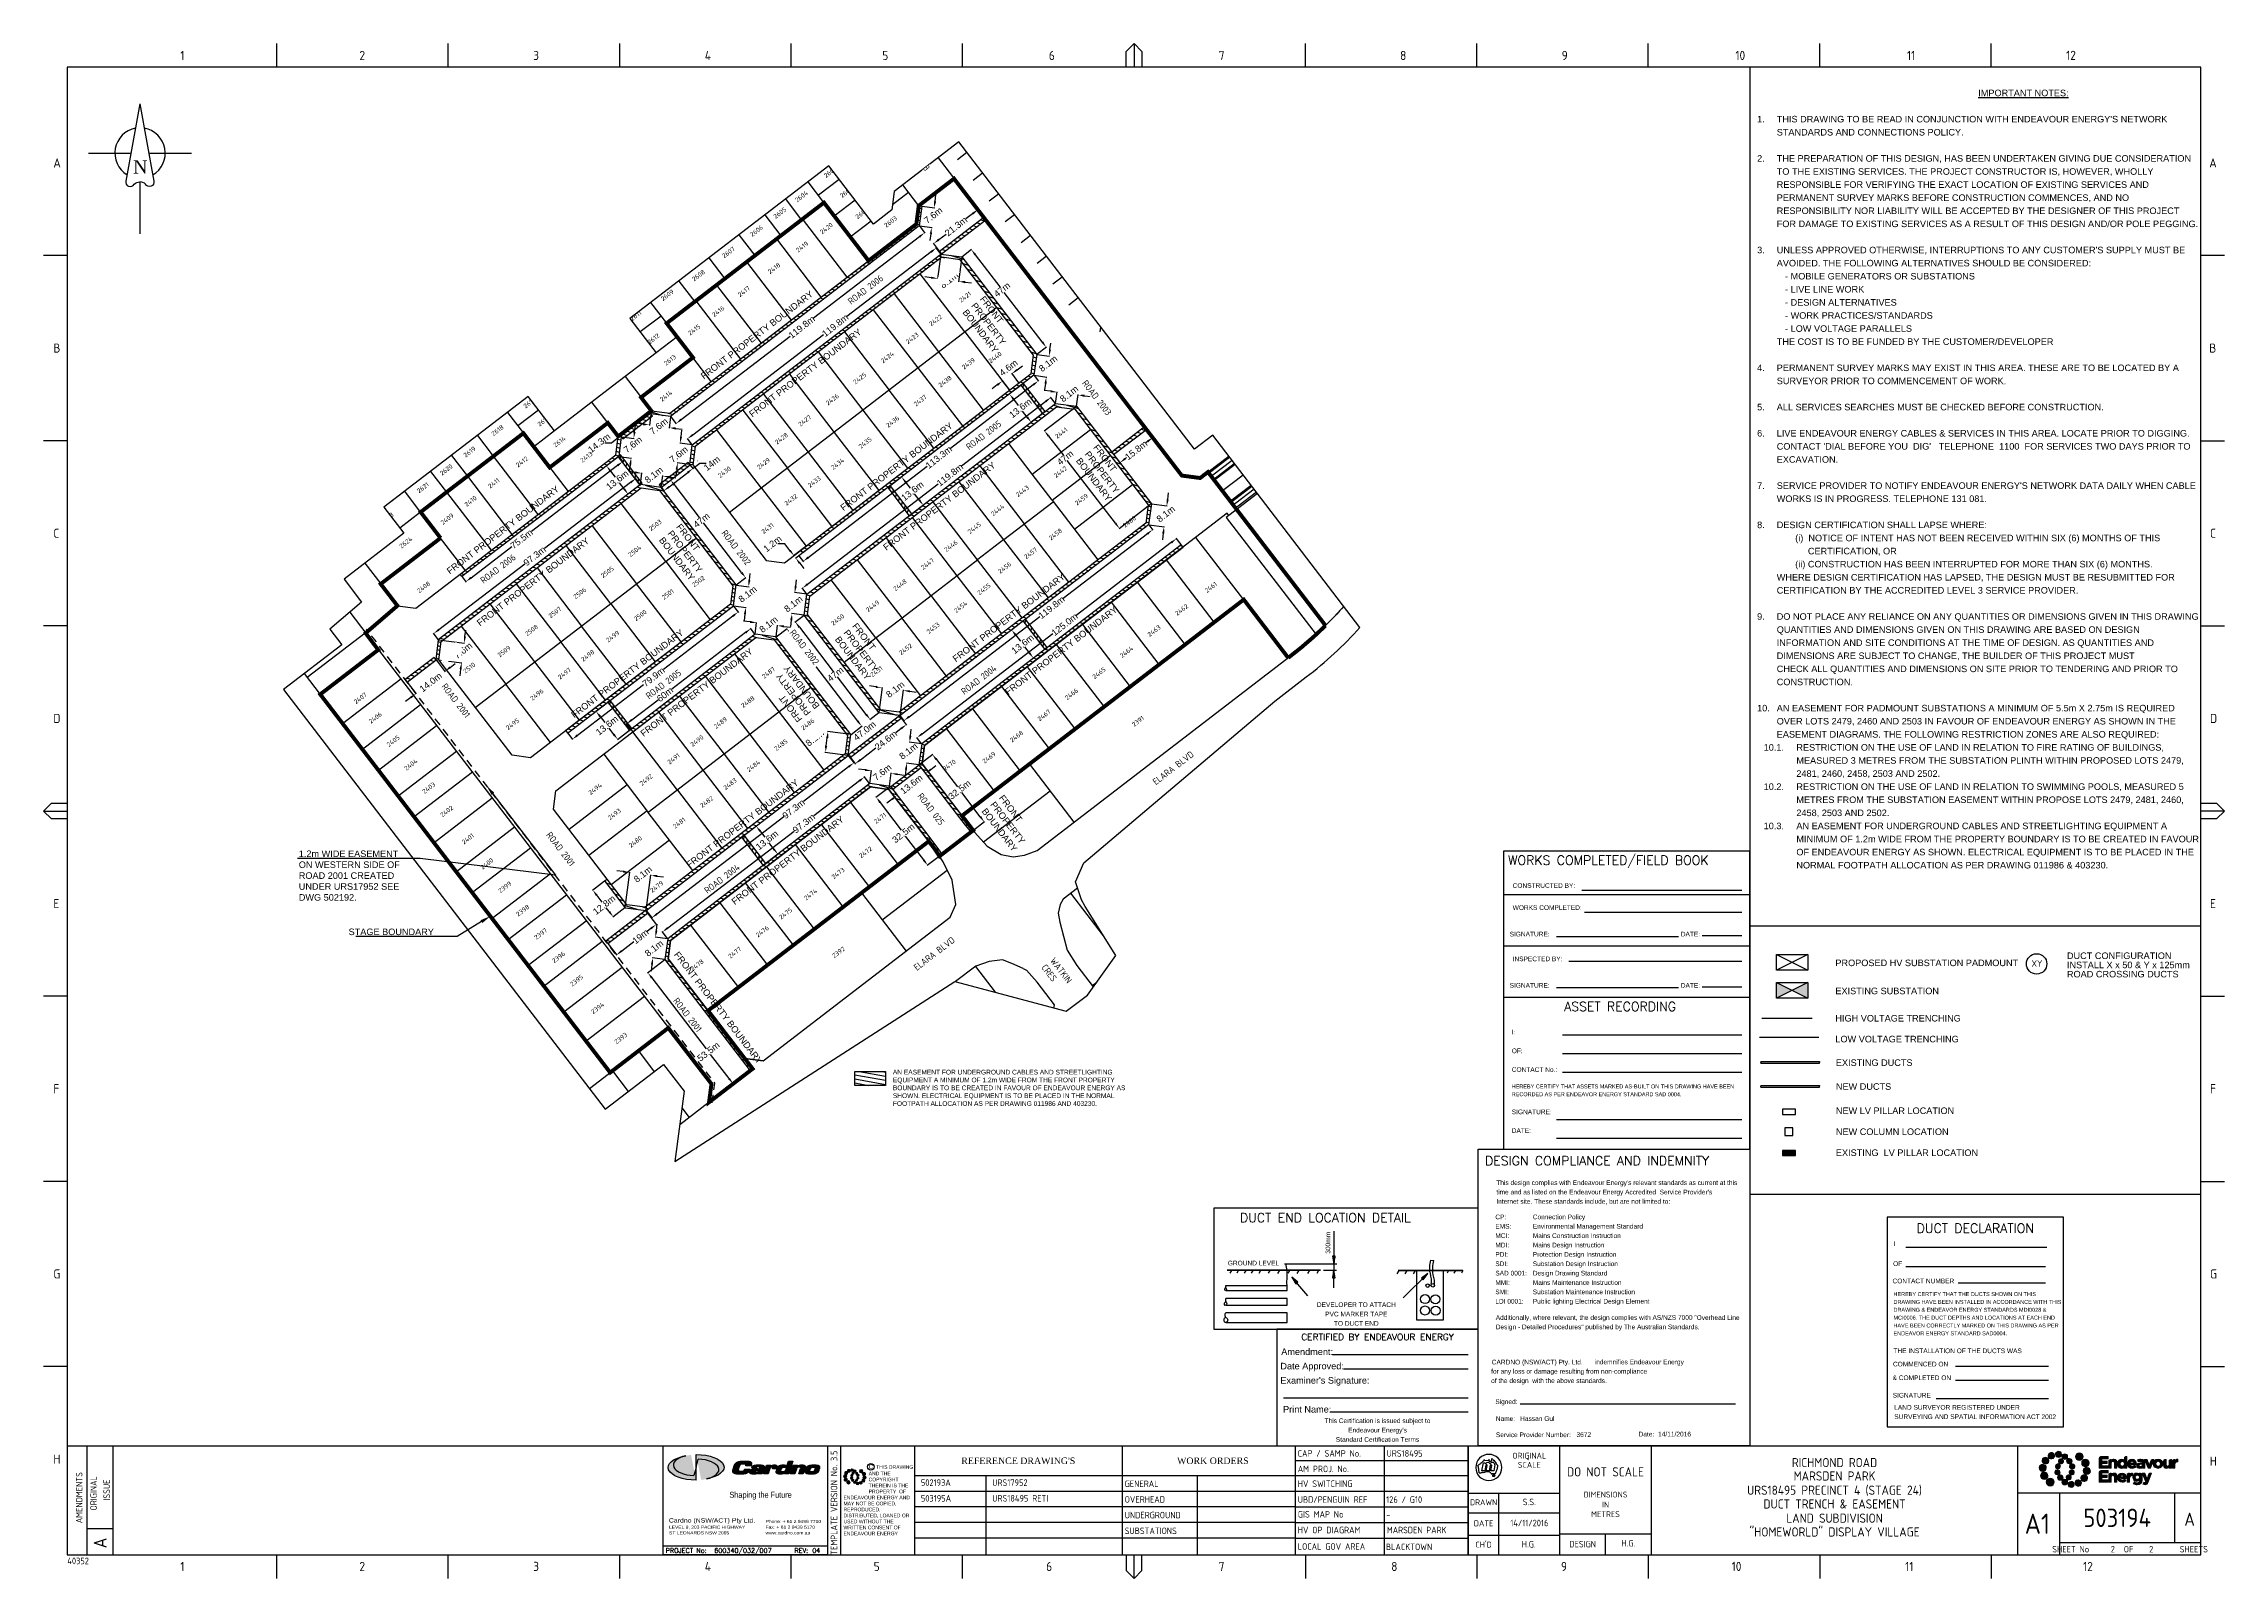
# Paper-space layout 'DUCT & EASEMENT 2' of a CAD drawing. Extents: x -9 to 824, y -5 to 581.
# The model-space entities are those that its viewports show. They can reach past a viewport. Long polylines and large blocks are cut down to what shows.
import ezdxf
from ezdxf import colors
from ezdxf.entities.mleader import LeaderData, LeaderLine
from ezdxf.enums import TextEntityAlignment as Align
from ezdxf.math import Vec2, Vec3

# ---------------------------------------------------------------- set-up
doc = ezdxf.new("R2010")
doc.units = 0
for name, pattern in [('Dash', [5, 3, -2]), ('DASHED', [0.75, 0.5, -0.25]), ('DASHED2', [9.525, 6.35, -3.175]), ('IE Trench LV', [6.5, 5, -1.5])]:
    doc.linetypes.add(name, pattern=pattern)
for name, color, linetype in [('_User_Boundary_Stage24', 252, 'DASHED2'), ('_User_Equip_Easement', 7, 'Continuous'), ('_User_LotNumbers', 251, 'Continuous'), ('_User_Roadnames', 7, 'Continuous'), ('_User_Wipeout', 6, 'Continuous'), ('_User_xref', 251, 'Continuous'), ('Boundary', 252, 'Continuous'), ('D-RD-Stage1_BDY', 2, 'Continuous'), ('D-RD-Stage24A_BDY', 252, 'Continuous'), ('Notes', 7, 'Continuous'), ('Poly Substation', 141, 'Continuous'), ('Sub_SP_EXT', 7, 'Continuous'), ('X-Masterplan_LotLayout_P2$0$D-LO-LOTS-FUTURE', 251, 'Continuous'), ('X-Masterplan_LotLayout_P2$0$D-LO-Stage 1', 251, 'Continuous'), ('X-Masterplan_LotLayout_P2$0$D-LO-Stage 24', 251, 'Continuous'), ('X-Masterplan_LotLayout_P2$0$D-LO-Stage 25', 251, 'Continuous'), ('X-Masterplan_LotLayout_P2$0$D-LO-Stage 26', 251, 'Continuous'), ('X-Masterplan_LotLayout_P2$0$D-RD-Future_BDY', 251, 'Continuous'), ('X-Masterplan_LotLayout_P2$0$D-RD-P3_CL', 251, 'DASHED2'), ('X-Masterplan_LotLayout_P2$0$D-RD-Stage1_BDY', 251, 'Continuous'), ('X-Masterplan_LotLayout_P2$0$D-RD-Stage24_BDY', 251, 'Continuous'), ('X-Masterplan_LotLayout_P2$0$D-RD-Stage25_BDY', 251, 'Continuous'), ('X-Masterplan_LotLayout_P2$0$D-RD-Stage26_BDY', 251, 'Continuous'), ('XR-600340-P4-CI-DESIGN (06032016)$0$CI-EWRK-BATT-BOTT', 251, 'Continuous'), ('XR-600340-P4-CI-DESIGN (06032016)$0$CI-EWRK-BATT-TICK', 251, 'Continuous'), ('XR-600340-P4-CI-DESIGN (06032016)$0$CI-ROAD-MD5-FUTR', 251, 'Continuous'), ('XR-600340-P4-CI-DESIGN (06032016)$0$CI-STRM-BASN-DETN', 251, 'Continuous'), ('XR-600340-P4-CI-DESIGN (06032016)$0$GN-ANNO-TEXT-LOT24', 251, 'Continuous'), ('XR-600340-P4-CI-DESIGN (06032016)$0$GN-ANNO-TEXT-LOT25', 251, 'Continuous')]:
    doc.layers.add(name, color=color, linetype=linetype)
doc.layers.add('Viewports', color=6, linetype='Continuous', plot=False)
doc.styles.add('ARIAL', font='arial.ttf', dxfattribs={"height": 2})
doc.styles.add('CDD_AN-ISOCP', font='isocp.shx')
doc.styles.add('CDD_ISOCP', font='isocp.shx')
doc.styles.add('Elec', font='romand__.ttf')
doc.styles.add('iecARIAL', font='arial.ttf', dxfattribs={"height": 2})
doc.styles.add('iecISOCP', font='isocp.shx')
doc.styles.add('iecNAME', font='times.ttf')
doc.styles.add('iecTimesNewRoman', font='times.ttf')
doc.styles.add('iso', font='isocp.shx', dxfattribs={"height": 0.25})
doc.styles.add('ISOCP', font='isocp.shx', dxfattribs={"height": 1.75})
doc.styles.add('ROMANS', font='romans.shx', dxfattribs={"height": 4})
doc.styles.get("Standard").update_dxf_attribs({"font": 'arial.ttf'})
doc.styles.add('XR-600340-P4-CI-DESIGN (06032016)$0$CDD_AN-ISOCP', font='isocp.shx')
doc.linetypes.add('IE Trench HV', pattern='A,7,-0.2,["/",Standard,S=3,R=0,X=0.6,Y=-1.4],-2.5', length=9.7)
doc.dimstyles.get("Standard").update_dxf_attribs({"dimtxt": 0.18, "dimasz": 0.18, "dimexe": 0.18, "dimexo": 0.0625, "dimgap": 0.09, "dimtad": 0, "dimtih": 1, "dimtoh": 1, "dimdec": 4, "dimzin": 0, "dimdsep": 46, "dimtxsty": 'Standard', "dimcen": 0.09, "dimadec": 0, "dimazin": 0, "dimtfac": 1, "dimtdec": 4, "dimtofl": 0, "dimtmove": 0, "dimatfit": 3, "dimfxl": 1, "dimtolj": 1, "dimtzin": 0, "dimarcsym": 0})
pattern_1 = [(162.4963, (298226.3864, 6269882.092), (-0.458369, -1.453435), [])]

# ---------------------------------------------------------------- blocks, each defined once
blk = doc.blocks.new('NOTE_DUCT-DECLARATION')
at = {"color": 7, "lineweight": -3}
for p, q in [((61.11, 68.59), (7.21, 68.59)), ((60.6, 61.1), (7.21, 61.1)), ((60.6, 54.98), (27.21, 54.98)), ((61.64, 23.1), (26.21, 23.1)), ((61.64, 17.75), (26.21, 17.75)), ((61.64, 10.78), (18.71, 10.78)), ((61.64, 10.78), (18.71, 10.78))]:
    blk.add_line(p, q, dxfattribs=at)
at = {"lineweight": -3}
blk.add_lwpolyline([(0, 0), (67.43, 0), (67.43, 80.18), (0, 80.18)], close=True, dxfattribs=at)
at = {"color": 7, "lineweight": -3, "style": 'Elec'}
blk.add_text('DUCT DECLARATION', height=3.5, dxfattribs=at).set_placement((33.72, 75.91), align=Align.MIDDLE_CENTER)
at = {"color": 7, "lineweight": -3}
for s, p in [('I ', (2.44, 70.85)), ('OF', (2.31, 63.27)), ('CONTACT NUMBER ', (2.07, 56.66)), ('THE INSTALLATION OF THE DUCTS WAS ', (2.45, 29.97)), ('& COMPLETED ON', (2.11, 19.67)), ('COMMENCED ON', (2.26, 24.9)), ('SIGNATURE', (2.14, 13)), ('SIGNATURE', (2.14, 13))]:
    blk.add_text(s, height=1.79, dxfattribs=at).set_placement(p, align=Align.TOP_LEFT)
at = {"color": 7, "lineweight": -3, "insert": (2.45, 51.5), "char_height": 1.5, "attachment_point": 1, "line_spacing_factor": 1.2}
blk.add_mtext('HEREBY CERTIFY THAT THE DUCTS SHOWN ON THIS \\PDRAWING HAVE BEEN INSTALLED IN ACCORDANCE WITH THIS \\PDRAWING & ENDEAVOR ENERGY STANDARDS MDI0028 & \\PMCI0006. THE DUCT DEPTHS AND LOCATIONS AT EACH END \\PHAVE BEEN CORRECTLY MARKED ON THIS DRAWING AS PER \\PENDEAVOR ENERGY STANDARD SAD0004.', dxfattribs=at)
at = {"color": 7, "lineweight": -3, "insert": (2.75, 8.37), "char_height": 1.79, "width": 62.46, "attachment_point": 1, "line_spacing_factor": 1.2}
blk.add_mtext('LAND SURVEYOR REGISTERED UNDER SURVEYING AND SPATIAL INFORMATION ACT 2002', dxfattribs=at)
at = {"color": 7, "lineweight": -3}
for tag, p in [('DUCTDECLARATION', (11, 69.18)), ('DUCTDECLARATIONOF', (11, 61.68)), ('CONTACTNO', (28.56, 55.6)), ('COMMENCEDON', (28.56, 23.57)), ('COMPLETEDON', (28.56, 18.1)), ('SIGNATURE', (28.56, 11.3))]:
    blk.add_attdef(tag, p, '', height=1.79, dxfattribs=at)
blk = doc.blocks.new('NOTE_WORKS-COMPLETED')
at = {"lineweight": -3}
for p, q in [((94.11, 97.2), (0, 97.2)), ((94.11, 77.62), (0, 77.62)), ((93.87, 58.03), (0, 58.03))]:
    blk.add_line(p, q, dxfattribs=at)
at = {"color": 7, "linetype": 'Continuous', "lineweight": -3}
for p, q in [((30, 99), (91.13, 99)), ((31, 90.55), (91.13, 90.55)), ((20.3, 81.37), (66.83, 81.37)), ((75.92, 81.71), (91.13, 81.71)), ((25, 71.88), (91.13, 71.88)), ((20.3, 61.78), (66.83, 61.78)), ((75.92, 62.13), (91.13, 62.13)), ((22.5, 43.79), (91.13, 43.79)), ((22.5, 36.59), (91.13, 36.59)), ((22.5, 29.42), (91.13, 29.42)), ((20.3, 11.37), (91.13, 11.37)), ((20.3, 4.28), (91.13, 4.28))]:
    blk.add_line(p, q, dxfattribs=at)
at = {"lineweight": -3}
blk.add_lwpolyline([(0, 0), (94.11, 0), (94.11, 113.95), (0, 113.95)], close=True, dxfattribs=at)
at = {"color": 7, "lineweight": -3, "style": 'Elec'}
blk.add_text('WORKS COMPLETED/FIELD BOOK', height=3.5, dxfattribs=at).set_placement((1.75, 110.45), align=Align.MIDDLE_LEFT)
at = {"color": 7, "lineweight": -3}
for s, p in [('CONSTRUCTED BY:', (3.51, 100.79)), ('WORKS COMPLETED:', (3.52, 92.34)), ('INSPECTED BY:', (3.52, 72.76))]:
    blk.add_text(s, height=1.79, dxfattribs=at).set_placement(p, align=Align.MIDDLE_LEFT)
for s, p in [('SIGNATURE:', (10, 82.23)), ('DATE:', (71.45, 82.23)), ('SIGNATURE:', (10, 62.65)), ('DATE:', (71.45, 62.65))]:
    blk.add_text(s, height=1.79, dxfattribs=at).set_placement(p, align=Align.MIDDLE_CENTER)
at = {"color": 7, "lineweight": -3, "style": 'Elec'}
blk.add_text('ASSET RECORDING', height=3.5, dxfattribs=at).set_placement((23.19, 56.32), align=Align.TOP_LEFT)
at = {"color": 7, "lineweight": -3, "insert": (3.17, 45.68), "char_height": 1.79, "width": 89.6105, "attachment_point": 1, "line_spacing_factor": 1.2}
blk.add_mtext('I:\\P\\POF:\\P\\PCONTACT No.:\\P{\\H0.83799x;\\PHEREBY CERTIFY THAT ASSETS MARKED AS-BUILT ON THIS DRAWING HAVE BEEN\\PRECORDED AS PER ENDEAVOR ENERGY STANDARD SAD 0004.}\\P\\PSIGNATURE:\\P\\PDATE:', dxfattribs=at)
at = {"color": 7, "lineweight": -3}
for tag, p in [('CONSTRUCTEDBY', (32.92, 99.87)), ('WORKSCOMPLETED', (32.93, 91.44)), ('SIGNATURE', (23.86, 81.87)), ('DATE', (77.31, 82.21)), ('INSPECTEDBY', (25.68, 72.38)), ('SIGNATURE', (24.59, 62.28)), ('DATE', (77.75, 62.63)), ('ASSETRECORD', (28.77, 44.53)), ('ASSETRECORDOF', (28.5, 37.33)), ('CONTACTNO', (28.5, 30.15)), ('SIGNATURE', (31.79, 12.95)), ('DATE', (32, 5.02))]:
    blk.add_attdef(tag, p, '', height=1.79, dxfattribs=at)
blk = doc.blocks.new('NOTE_CERTIFIED-BY-IE')
at = {"color": 7, "linetype": 'Continuous', "lineweight": -3}
for p, q in [((21.25, 34.9), (73.15, 34.9)), ((25.46, 29.41), (73.15, 29.41)), ((2.51, 18.32), (73.15, 18.32)), ((20.45, 12.96), (73.15, 12.96))]:
    blk.add_line(p, q, dxfattribs=at)
blk.add_lwpolyline([(0, 0), (76.98, 0), (76.98, 44.52), (0, 44.52)], close=True)
at = {"color": 7, "lineweight": -3, "style": 'Elec'}
blk.add_text('CERTIFIED BY ENDEAVOUR ENERGY', height=2.52, dxfattribs=at).set_placement((38.51, 41.58), align=Align.MIDDLE_CENTER)
at = {"color": 7, "lineweight": -3}
for s, p in [('Amendment:', (1.7, 35.94)), ('Date Approved:', (1.37, 30.47)), ("Examiner's Signature:", (1.37, 25.01))]:
    blk.add_text(s, height=2.5, dxfattribs=at).set_placement(p, align=Align.MIDDLE_LEFT)
blk.add_text('Print Name:', height=2.5, dxfattribs=at).set_placement((2.4, 11.95), align=Align.BOTTOM_LEFT)
at = {"color": 7, "lineweight": -3, "insert": (38.49, 5.99), "char_height": 1.79, "attachment_point": 5, "line_spacing_factor": 1.2}
blk.add_mtext("This Certification is issued subject to \\PEndeavour Energy's \\PStandard Certification Terms", dxfattribs=at)
blk = doc.blocks.new('NOTE_DESIGN-COMPLIANCE')
blk.add_line((16, 16.01), (98.33, 16.01))
blk.add_lwpolyline([(0, 113.3), (103.74, 113.3), (103.74, 0), (0, 0)], close=True)
at = {"color": 7, "lineweight": -3, "style": 'Elec'}
blk.add_text('DESIGN COMPLIANCE AND INDEMNITY', height=3.5, dxfattribs=at).set_placement((2.6, 106.13), align=Align.BOTTOM_LEFT)
at = {"color": 7, "lineweight": -3}
for s, p in [('Signed:', (6.54, 17.75)), ('Name:', (6.71, 11.32)), ('Service Provider Number:', (6.76, 5.11)), ('Date: ', (61.29, 5.38))]:
    blk.add_text(s, height=1.79, dxfattribs=at).set_placement(p, align=Align.TOP_LEFT)
at = {"color": 7, "lineweight": -3, "char_height": 1.79, "line_spacing_factor": 1.2}
for s, insert, attachment_point in [("This design complies with Endeavour Energy's relevant standards as current at this \\Ptime and as listed on the Endeavour Energy Accredited  Service Provider's\\PInternet site. These standards include, but are not limited to:", (6.92, 92.16), 7), ('\\PAdditionally, where relevant, the design complies with AS/NZS 7000 "Overhead Line\\PDesign - Detailed Procedures" published by The Australian Standards.', (6.7, 53.5), 1), ('                                                         indemnifies Endeavour Energy \\Pfor any loss or damage resulting from non-compliance \\Pof the design  with the above standards.', (4.93, 32.94), 1)]:
    blk.add_mtext(s, dxfattribs=dict(at, insert=insert, attachment_point=attachment_point))
at = {"color": 7, "lineweight": -3, "insert": (6.53, 88.36), "char_height": 1.79, "width": 58.9255, "attachment_point": 1, "line_spacing_factor": 1.2}
blk.add_mtext('CP:^I^IConnection Policy\\PEMS:^I^IEnvironmental Management Standard\\PMCI:^I^IMains Construction Instruction\\PMDI:^I^IMains Design Instruction\\PPDI:^I^IProtection Design Instruction\\PSDI:^I^ISubstation Design Instruction\\PSAD 0001:^IDesign Drawing Standard\\PMMI:^I^IMains Maintenance Instruction\\PSMI:^I^ISubstation Maintenance Instruction\\PLDI 0001:^IPublic lighting Electrical Design Element ', dxfattribs=at)
at = {"ltscale": 0.5}
for tag, p in [('COMPANYNAME', (5.15, 31.1)), ('NAME', (16, 9.52)), ('SPN', (37.54, 3.38)), ('DATE', (68.73, 3.59))]:
    blk.add_attdef(tag, p, '', height=1.8, dxfattribs=at)
blk = doc.blocks.new('NOTE_DUCT-END-DETAIL')
for p, q in [((45.883142, 37.545951), (45.883142, 24.956978)), ((45.648767, 27.925728), (45.648767, 26.753853)), ((45.726892, 27.925728), (45.726892, 26.128853)), ((45.805017, 27.925728), (45.805017, 25.503853)), ((45.883142, 27.925728), (45.883142, 24.956978)), ((45.961267, 27.925728), (45.961267, 25.503853)), ((46.039392, 27.925728), (46.039392, 26.128853)), ((46.117517, 27.925728), (46.117517, 26.753853)), ((46.273767, 27.925728), (46.273767, 27.300728)), ((82.976447, 26.385314), (84.055803, 26.350148)), ((6.786157, 22.491651), (6.158539, 21.439165)), ((9.453954, 22.552283), (8.826336, 21.499796)), ((12.268824, 22.508369), (11.641206, 21.455883)), ((14.87599, 22.508369), (14.248372, 21.455883)), ((17.821137, 22.431019), (17.193519, 21.378533)), ((21.416346, 22.500269), (20.788728, 21.447782)), ((25.001494, 22.387106), (24.373876, 21.334619)), ((27.002662, 24.956978), (46.993508, 24.956978)), ((28.942559, 22.508369), (28.31494, 21.455883)), ((35.908784, 12.844093), (29.803783, 19.935884)), ((31.740629, 17.685972), (29.803783, 19.935884)), ((31.681421, 17.635003), (30.101362, 19.470457)), ((31.799838, 17.736942), (30.219779, 19.572396)), ((31.622213, 17.584033), (30.449911, 18.945822)), ((31.859046, 17.787912), (30.686744, 19.1497)), ((31.563005, 17.533063), (30.79846, 18.421186)), ((31.444588, 17.431124), (31.036831, 17.90479)), ((31.918254, 17.838881), (31.153709, 18.727004)), ((32.03667, 17.940821), (31.628913, 18.414486)), ((32.337937, 22.387106), (31.710319, 21.334619)), ((36.460897, 22.326474), (35.833279, 21.273987)), ((40.072994, 22.431019), (39.445376, 21.378533)), ((41.975059, 22.576326), (46.869083, 22.576326)), ((45.648767, 19.607576), (45.648767, 20.779451)), ((45.726892, 19.607576), (45.726892, 21.404451)), ((45.805017, 19.607576), (45.805017, 22.029451)), ((45.883142, 24.956978), (45.883142, 22.576326)), ((45.883142, 15.820965), (45.883142, 22.576326)), ((45.883142, 19.607576), (45.883142, 22.576326)), ((45.961267, 19.607576), (45.961267, 22.029451)), ((46.039392, 19.607576), (46.039392, 21.404451)), ((46.117517, 19.607576), (46.117517, 20.779451)), ((46.273767, 19.607576), (46.273767, 20.232576)), ((70.635531, 22.257162), (70.007913, 21.204676)), ((72.368199, 12.078092), (81.859722, 21.330754)), ((73.656182, 22.257162), (73.028564, 21.204676)), ((76.786013, 22.257162), (76.158395, 21.204676)), ((79.461249, 19.53816), (79.908786, 19.974435)), ((79.570318, 19.426276), (80.40945, 20.244291)), ((79.624852, 19.370334), (80.911521, 20.624623)), ((79.679386, 19.314392), (81.413593, 21.004956)), ((79.733921, 19.25845), (81.859722, 21.330754)), ((79.788455, 19.202508), (81.522661, 20.893072)), ((79.842989, 19.146565), (81.129659, 20.400855)), ((79.897524, 19.090623), (80.736656, 19.908638)), ((80.006592, 18.978739), (80.454129, 19.415014)), ((89.759831, 22.491651), (89.132213, 21.439165)), ((92.391473, 22.491651), (91.763854, 21.439165)), ((95.232529, 22.491651), (94.604911, 21.439165))]:
    blk.add_line(p, q)
at = {"color": 1}
for p, q in [((45.492517, 27.925728), (45.492517, 27.300728)), ((45.492517, 19.607576), (45.492517, 20.232576))]:
    blk.add_line(p, q, dxfattribs=at)
at = {"color": 7, "lineweight": 40}
for p, q in [((5.152012, 22.541857), (40.730815, 22.541857)), ((70.401899, 22.491651), (95.232529, 22.491651))]:
    blk.add_line(p, q, dxfattribs=at)
for points in [[(0, 0), (101.065272, 0), (101.065272, 46.282227), (0, 46.282227)], [(45.883142, 24.956978), (46.351892, 27.925728), (45.414392, 27.925728)], [(29.803783, 19.935884), (31.38538, 17.380155), (32.095879, 17.99179)], [(45.883142, 22.576326), (45.414392, 19.607576), (46.351892, 19.607576)], [(81.859722, 21.330754), (79.406715, 19.594103), (80.061127, 18.922797)]]:
    blk.add_lwpolyline(points, close=True)
for points in [[(83.108178, 17.079517, 0.100456), (82.757067, 21.391338, -0.144441), (82.976447, 26.385314)], [(84.381094, 16.746876, 0.102124), (83.819669, 20.840359, -0.096925), (84.055803, 26.350148)], [(4.591771, 11.814853, 0.277777), (4.82269, 10.125576, -0.610901), (4.317934, 9.156444, -0.397292), (4.550882, 10.613957)], [(4.533738, 16.621736, 0.324985), (4.736854, 15.573632, -0.953514), (4.272589, 14.935267, -0.417639), (4.501628, 15.93112)], [(4.889172, 4.344936, -0.805081), (4.246565, 2.566557, -0.436908), (4.506967, 4.619757)], [(4.605285, 6.276742, 0.550641), (4.889172, 4.344936)]]:
    blk.add_lwpolyline(points, format="xyb")
at = {"color": 7, "lineweight": 30}
blk.add_lwpolyline([(28.016566, 16.772023, -0.069258), (28.099516, 20.007056, 0.073869), (27.552553, 24.956978)], format="xyb", dxfattribs=at)
for points in [[(77.471942, 22.416483), (77.471942, 3.559802), (87.792954, 3.559802), (87.792954, 22.491651)], [(4.562755, 14.877234), (27.988926, 14.877234), (27.988926, 16.621736), (4.533738, 16.621736)], [(4.591771, 9.219001), (28.010544, 9.219001), (28.010544, 11.814853), (4.591771, 11.814853)], [(4.605285, 2.586337), (28.045411, 2.586337), (28.045411, 6.276742), (4.605285, 6.276742)]]:
    blk.add_lwpolyline(points)
for centre, radius in [((81.755144, 16.703674), 0.672328), ((83.709526, 16.778843), 0.672328), ((80.72888, 7.187486), 1.726395), ((80.766336, 11.526072), 1.726395), ((84.715121, 11.458305), 1.726395), ((84.771964, 7.138802), 1.726395)]:
    blk.add_circle(centre, radius)
at = {"color": 7, "style": 'Elec'}
blk.add_text('DUCT END LOCATION DETAIL', height=3.5, dxfattribs=at).set_placement((10.015299, 42.66532), align=Align.MIDDLE_LEFT)
at = {"color": 7}
blk.add_text('300mm', height=1.79, rotation=90.013556, dxfattribs=at).set_placement((45.053203, 33.045951), align=Align.BOTTOM_CENTER)
blk.add_text('GROUND LEVEL', height=1.79, dxfattribs=at).set_placement((15.181501, 23.878605), align=Align.BOTTOM_CENTER)
at = {"color": 7, "insert": (54.468199, 1.338092), "char_height": 1.79, "attachment_point": 8, "line_spacing_factor": 1.2}
blk.add_mtext('DEVELOPER TO ATTACH\\PPVC MARKER TAPE \\PTO DUCT END', dxfattribs=at)
blk = doc.blocks.new('*U276')
blk.add_hatch(color=256).paths.add_polyline_path([(-2.475, 0.99), (-2.475, -0.99), (2.475, -0.99), (2.475, 0.99)])
blk.add_lwpolyline([(-2.475, -0.99), (2.475, -0.99), (2.475, 0.99), (-2.475, 0.99)], close=True)
for tag, p, flags in [('OWNED_BY', (0, -0.2), 9), ('STATE', (0, -0.4), 9), ('SUPPORT_TYPE', (0, -0.6), 9), ('STREETNAME', (0, -1.8), 9), ('SUBURB', (0, -2), 1), ('USAGE', (0, -0.8), 9), ('LEGEND', (0, -1), 9), ('LOCATION', (0, -1.2), 9), ('NOTES', (0, -1.4), 9), ('PARENT', (0, -1.6), 9)]:
    blk.add_attdef(tag, p, '', height=0.2, dxfattribs=dict(flags=flags))
at = {"style": 'iecARIAL', "flags": 8}
blk.add_attdef('ASSET_NUM', (1.5, 3.5), '', height=2.5, dxfattribs=at)
blk = doc.blocks.new('EE_LOGO_SMALL')
at = {"layer": 'Notes'}
h = blk.add_hatch(color=256, dxfattribs=at)
edge = h.paths.add_edge_path()
edge.add_spline(control_points=[(-8.4, 2), (-9.2, 2), (-9.8, 1.4), (-9.8, 0.7), (-9.9, -0.1), (-9.3, -0.7), (-8.6, -0.8), (-7.8, -0.8), (-7.2, -0.2), (-7.1, 0.5), (-7.1, 1.3), (-7.7, 1.9), (-8.4, 2)], knot_values=[0, 0, 0, 0, 1, 1, 1, 2, 2, 2, 3, 3, 3, 4, 4, 4, 4], degree=3, periodic=0)
h = blk.add_hatch(color=256, dxfattribs=at)
edge = h.paths.add_edge_path()
edge.add_spline(control_points=[(-6.8, 4.5), (-7.4, 4.8), (-8.2, 4.6), (-8.6, 4), (-8.9, 3.4), (-8.7, 2.6), (-8.1, 2.2), (-7.5, 1.9), (-6.7, 2.1), (-6.3, 2.7), (-6, 3.3), (-6.2, 4.1), (-6.8, 4.5)], knot_values=[0, 0, 0, 0, 1, 1, 1, 2, 2, 2, 3, 3, 3, 4, 4, 4, 4], degree=3, periodic=0)
h = blk.add_hatch(color=256, dxfattribs=at)
edge = h.paths.add_edge_path()
edge.add_spline(control_points=[(-4.2, 5.9), (-4.6, 6.5), (-5.3, 6.6), (-5.9, 6.3), (-6.4, 5.9), (-6.6, 5.1), (-6.2, 4.6), (-5.9, 4), (-5.1, 3.8), (-4.6, 4.2), (-4, 4.6), (-3.8, 5.3), (-4.2, 5.9)], knot_values=[0, 0, 0, 0, 1, 1, 1, 2, 2, 2, 3, 3, 3, 4, 4, 4, 4], degree=3, periodic=0)
h = blk.add_hatch(color=256, dxfattribs=at)
edge = h.paths.add_edge_path()
edge.add_spline(control_points=[(-1.3, 5.9), (-1.4, 6.5), (-2, 7), (-2.6, 6.9), (-3.3, 6.9), (-3.7, 6.3), (-3.7, 5.6), (-3.6, 5), (-3, 4.5), (-2.4, 4.6), (-1.7, 4.7), (-1.3, 5.2), (-1.3, 5.9)], knot_values=[0, 0, 0, 0, 1, 1, 1, 2, 2, 2, 3, 3, 3, 4, 4, 4, 4], degree=3, periodic=0)
h = blk.add_hatch(color=256, dxfattribs=at)
edge = h.paths.add_edge_path()
edge.add_spline(control_points=[(-2.5, 2.1), (-3, 2.2), (-3.5, 1.9), (-3.6, 1.3), (-3.7, 0.8), (-3.4, 0.3), (-2.9, 0.2), (-2.4, 0.1), (-1.9, 0.4), (-1.8, 0.9), (-1.7, 1.5), (-2, 2), (-2.5, 2.1)], knot_values=[0, 0, 0, 0, 1, 1, 1, 2, 2, 2, 3, 3, 3, 4, 4, 4, 4], degree=3, periodic=0)
h = blk.add_hatch(color=256, dxfattribs=at)
edge = h.paths.add_edge_path()
edge.add_spline(control_points=[(1, 4.9), (1, 4.3), (0.5, 3.8), (-0.1, 3.8), (-0.7, 3.8), (-1.2, 4.3), (-1.2, 4.9), (-1.2, 5.5), (-0.7, 6), (-0.1, 6), (0.5, 6), (1, 5.5), (1, 4.9)], knot_values=[0, 0, 0, 0, 1, 1, 1, 2, 2, 2, 3, 3, 3, 4, 4, 4, 4], degree=3, periodic=0)
edge = h.paths.add_edge_path()
edge.add_spline(control_points=[(-1.4, 4), (-1.9, 4.1), (-2.4, 3.8), (-2.5, 3.3), (-2.6, 2.7), (-2.3, 2.2), (-1.8, 2.1), (-1.3, 2), (-0.7, 2.3), (-0.6, 2.9), (-0.5, 3.4), (-0.9, 3.9), (-1.4, 4)], knot_values=[0, 0, 0, 0, 1, 1, 1, 2, 2, 2, 3, 3, 3, 4, 4, 4, 4], degree=3, periodic=0)
h = blk.add_hatch(color=256, dxfattribs=at)
edge = h.paths.add_edge_path()
edge.add_spline(control_points=[(2.3, 2.4), (2.8, 2.8), (2.8, 3.4), (2.4, 3.9), (2, 4.3), (1.4, 4.3), (0.9, 3.9), (0.5, 3.6), (0.5, 2.9), (0.9, 2.5), (1.2, 2), (1.9, 2), (2.3, 2.4)], knot_values=[0, 0, 0, 0, 1, 1, 1, 2, 2, 2, 3, 3, 3, 4, 4, 4, 4], degree=3, periodic=0)
edge = h.paths.add_edge_path()
edge.add_spline(control_points=[(1, 4.9), (1, 4.3), (0.5, 3.8), (-0.1, 3.8), (-0.7, 3.8), (-1.2, 4.3), (-1.2, 4.9), (-1.2, 5.5), (-0.7, 6), (-0.1, 6), (0.5, 6), (1, 5.5), (1, 4.9)], knot_values=[0, 0, 0, 0, 1, 1, 1, 2, 2, 2, 3, 3, 3, 4, 4, 4, 4], degree=3, periodic=0)
h = blk.add_hatch(color=256, dxfattribs=at)
edge = h.paths.add_edge_path()
edge.add_spline(control_points=[(1, 4.9), (1, 4.3), (0.5, 3.8), (-0.1, 3.8), (-0.7, 3.8), (-1.2, 4.3), (-1.2, 4.9), (-1.2, 5.5), (-0.7, 6), (-0.1, 6), (0.5, 6), (1, 5.5), (1, 4.9)], knot_values=[0, 0, 0, 0, 1, 1, 1, 2, 2, 2, 3, 3, 3, 4, 4, 4, 4], degree=3, periodic=0)
edge = h.paths.add_edge_path(flags=16)
edge.add_spline(control_points=[(1, 4.9), (1, 4.3), (0.5, 3.8), (-0.1, 3.8), (-0.7, 3.8), (-1.2, 4.3), (-1.2, 4.9), (-1.2, 5.5), (-0.7, 6), (-0.1, 6), (0.5, 6), (1, 5.5), (1, 4.9)], knot_values=[0, 0, 0, 0, 1, 1, 1, 2, 2, 2, 3, 3, 3, 4, 4, 4, 4], degree=3, periodic=0)
h = blk.add_hatch(color=256, dxfattribs=at)
edge = h.paths.add_edge_path()
edge.add_spline(control_points=[(3, 0.2), (3.5, 0.3), (3.8, 0.9), (3.7, 1.4), (3.6, 1.9), (3, 2.3), (2.5, 2.1), (1.9, 2), (1.6, 1.4), (1.8, 0.9), (1.9, 0.4), (2.5, 0.1), (3, 0.2)], knot_values=[0, 0, 0, 0, 1, 1, 1, 2, 2, 2, 3, 3, 3, 4, 4, 4, 4], degree=3, periodic=0)
h = blk.add_hatch(color=256, dxfattribs=at)
edge = h.paths.add_edge_path()
edge.add_spline(control_points=[(7, 4.9), (7, 4), (6.3, 3.4), (5.5, 3.4), (4.6, 3.4), (4, 4), (4, 4.9), (4, 5.7), (4.6, 6.4), (5.5, 6.4), (6.3, 6.4), (7, 5.7), (7, 4.9)], knot_values=[0, 0, 0, 0, 1, 1, 1, 2, 2, 2, 3, 3, 3, 4, 4, 4, 4], degree=3, periodic=0)
h = blk.add_hatch(color=256, dxfattribs=at)
edge = h.paths.add_edge_path()
edge.add_spline(control_points=[(8.4, 1.1), (9.1, 1.5), (9.4, 2.3), (9.1, 3), (8.8, 3.7), (7.9, 4.1), (7.2, 3.8), (6.5, 3.4), (6.2, 2.6), (6.5, 1.9), (6.8, 1.2), (7.7, 0.8), (8.4, 1.1)], knot_values=[0, 0, 0, 0, 1, 1, 1, 2, 2, 2, 3, 3, 3, 4, 4, 4, 4], degree=3, periodic=0)
h = blk.add_hatch(color=256, dxfattribs=at)
edge = h.paths.add_edge_path()
edge.add_spline(control_points=[(8.3, -1.9), (9, -1.9), (9.7, -1.4), (9.7, -0.6), (9.7, 0.1), (9.2, 0.8), (8.4, 0.8), (7.7, 0.8), (7, 0.3), (7, -0.5), (6.9, -1.2), (7.5, -1.9), (8.3, -1.9)], knot_values=[0, 0, 0, 0, 1, 1, 1, 2, 2, 2, 3, 3, 3, 4, 4, 4, 4], degree=3, periodic=0)
h = blk.add_hatch(color=256, dxfattribs=at)
edge = h.paths.add_edge_path()
edge.add_spline(control_points=[(-8.5, -1.1), (-9.2, -1.4), (-9.6, -2.3), (-9.3, -3), (-8.9, -3.7), (-8.1, -4), (-7.4, -3.7), (-6.7, -3.4), (-6.3, -2.5), (-6.6, -1.8), (-7, -1.1), (-7.8, -0.8), (-8.5, -1.1)], knot_values=[0, 0, 0, 0, 1, 1, 1, 2, 2, 2, 3, 3, 3, 4, 4, 4, 4], degree=3, periodic=0)
h = blk.add_hatch(color=256, dxfattribs=at)
edge = h.paths.add_edge_path()
edge.add_spline(control_points=[(-7.1, -4.8), (-7.1, -4), (-6.5, -3.3), (-5.6, -3.3), (-4.8, -3.3), (-4.1, -4), (-4.1, -4.8), (-4.1, -5.7), (-4.8, -6.3), (-5.6, -6.3), (-6.5, -6.3), (-7.1, -5.7), (-7.1, -4.8)], knot_values=[0, 0, 0, 0, 1, 1, 1, 2, 2, 2, 3, 3, 3, 4, 4, 4, 4], degree=3, periodic=0)
h = blk.add_hatch(color=256, dxfattribs=at)
edge = h.paths.add_edge_path()
edge.add_spline(control_points=[(-3.1, -0.2), (-3.7, -0.3), (-4, -0.8), (-3.8, -1.4), (-3.7, -1.9), (-3.2, -2.2), (-2.6, -2.1), (-2.1, -1.9), (-1.8, -1.4), (-1.9, -0.9), (-2.1, -0.3), (-2.6, 0), (-3.1, -0.2)], knot_values=[0, 0, 0, 0, 1, 1, 1, 2, 2, 2, 3, 3, 3, 4, 4, 4, 4], degree=3, periodic=0)
h = blk.add_hatch(color=256, dxfattribs=at)
edge = h.paths.add_edge_path()
edge.add_spline(control_points=[(-2.5, -2.3), (-2.9, -2.7), (-3, -3.4), (-2.6, -3.8), (-2.2, -4.2), (-1.5, -4.3), (-1.1, -3.9), (-0.7, -3.5), (-0.6, -2.8), (-1, -2.4), (-1.4, -2), (-2, -1.9), (-2.5, -2.3)], knot_values=[0, 0, 0, 0, 1, 1, 1, 2, 2, 2, 3, 3, 3, 4, 4, 4, 4], degree=3, periodic=0)
h = blk.add_hatch(color=256, dxfattribs=at)
edge = h.paths.add_edge_path()
edge.add_spline(control_points=[(-1.2, -4.8), (-1.2, -4.2), (-0.7, -3.7), (-0.1, -3.7), (0.5, -3.7), (1, -4.2), (1, -4.8), (1, -5.4), (0.5, -5.9), (-0.1, -5.9), (-0.7, -5.9), (-1.2, -5.4), (-1.2, -4.8)], knot_values=[0, 0, 0, 0, 1, 1, 1, 2, 2, 2, 3, 3, 3, 4, 4, 4, 4], degree=3, periodic=0)
h = blk.add_hatch(color=256, dxfattribs=at)
edge = h.paths.add_edge_path()
edge.add_spline(control_points=[(1.2, -3.9), (1.7, -4.1), (2.2, -3.7), (2.3, -3.2), (2.5, -2.7), (2.1, -2.2), (1.6, -2.1), (1.1, -2), (0.6, -2.3), (0.5, -2.8), (0.4, -3.3), (0.7, -3.8), (1.2, -3.9)], knot_values=[0, 0, 0, 0, 1, 1, 1, 2, 2, 2, 3, 3, 3, 4, 4, 4, 4], degree=3, periodic=0)
h = blk.add_hatch(color=256, dxfattribs=at)
edge = h.paths.add_edge_path()
edge.add_spline(control_points=[(1.2, -5.8), (1.3, -6.5), (1.8, -6.9), (2.5, -6.9), (3.1, -6.8), (3.6, -6.2), (3.5, -5.6), (3.4, -5), (2.9, -4.5), (2.2, -4.6), (1.6, -4.6), (1.1, -5.2), (1.2, -5.8)], knot_values=[0, 0, 0, 0, 1, 1, 1, 2, 2, 2, 3, 3, 3, 4, 4, 4, 4], degree=3, periodic=0)
h = blk.add_hatch(color=256, dxfattribs=at)
edge = h.paths.add_edge_path()
edge.add_spline(control_points=[(2.4, -2), (2.9, -2.1), (3.4, -1.8), (3.5, -1.3), (3.6, -0.8), (3.3, -0.3), (2.8, -0.2), (2.2, -0.1), (1.7, -0.4), (1.6, -0.9), (1.5, -1.4), (1.8, -1.9), (2.4, -2)], knot_values=[0, 0, 0, 0, 1, 1, 1, 2, 2, 2, 3, 3, 3, 4, 4, 4, 4], degree=3, periodic=0)
h = blk.add_hatch(color=256, dxfattribs=at)
edge = h.paths.add_edge_path()
edge.add_spline(control_points=[(4, -5.8), (4.4, -6.4), (5.2, -6.6), (5.7, -6.2), (6.3, -5.8), (6.5, -5.1), (6.1, -4.5), (5.7, -4), (5, -3.8), (4.4, -4.2), (3.8, -4.5), (3.7, -5.3), (4, -5.8)], knot_values=[0, 0, 0, 0, 1, 1, 1, 2, 2, 2, 3, 3, 3, 4, 4, 4, 4], degree=3, periodic=0)
h = blk.add_hatch(color=256, dxfattribs=at)
edge = h.paths.add_edge_path()
edge.add_spline(control_points=[(6.7, -4.4), (7.3, -4.8), (8.1, -4.6), (8.4, -4), (8.8, -3.3), (8.6, -2.6), (8, -2.2), (7.3, -1.8), (6.6, -2.1), (6.2, -2.7), (5.8, -3.3), (6, -4.1), (6.7, -4.4)], knot_values=[0, 0, 0, 0, 1, 1, 1, 2, 2, 2, 3, 3, 3, 4, 4, 4, 4], degree=3, periodic=0)
at = {"layer": 'Notes', "lineweight": 0}
for points in [[(1.8, 2.1), (1.8, 2.1)], [(-2, -2.1), (-2, -2.1)]]:
    blk.add_lwpolyline(points, dxfattribs=at)
for points in [[(-8.4, 2), (-9.2, 2), (-9.8, 1.4), (-9.8, 0.7), (-9.9, -0.1), (-9.3, -0.7), (-8.6, -0.8), (-7.8, -0.8), (-7.2, -0.2), (-7.1, 0.5), (-7.1, 1.3), (-7.7, 1.9), (-8.4, 2)], [(-6.8, 4.5), (-7.4, 4.8), (-8.2, 4.6), (-8.6, 4), (-8.9, 3.4), (-8.7, 2.6), (-8.1, 2.2), (-7.5, 1.9), (-6.7, 2.1), (-6.3, 2.7), (-6, 3.3), (-6.2, 4.1), (-6.8, 4.5)], [(-4.2, 5.9), (-4.6, 6.5), (-5.3, 6.6), (-5.9, 6.3), (-6.4, 5.9), (-6.6, 5.1), (-6.2, 4.6), (-5.9, 4), (-5.1, 3.8), (-4.6, 4.2), (-4, 4.6), (-3.8, 5.3), (-4.2, 5.9)], [(-1.3, 5.9), (-1.4, 6.5), (-2, 7), (-2.6, 6.9), (-3.3, 6.9), (-3.7, 6.3), (-3.7, 5.6), (-3.6, 5), (-3, 4.5), (-2.4, 4.6), (-1.7, 4.7), (-1.3, 5.2), (-1.3, 5.9)], [(-2.5, 2.1), (-3, 2.2), (-3.5, 1.9), (-3.6, 1.3), (-3.7, 0.8), (-3.4, 0.3), (-2.9, 0.2), (-2.4, 0.1), (-1.9, 0.4), (-1.8, 0.9), (-1.7, 1.5), (-2, 2), (-2.5, 2.1)], [(-1.4, 4), (-1.9, 4.1), (-2.4, 3.8), (-2.5, 3.3), (-2.6, 2.7), (-2.3, 2.2), (-1.8, 2.1), (-1.3, 2), (-0.7, 2.3), (-0.6, 2.9), (-0.5, 3.4), (-0.9, 3.9), (-1.4, 4)], [(1, 4.9), (1, 4.3), (0.5, 3.8), (-0.1, 3.8), (-0.7, 3.8), (-1.2, 4.3), (-1.2, 4.9), (-1.2, 5.5), (-0.7, 6), (-0.1, 6), (0.5, 6), (1, 5.5), (1, 4.9)], [(1, 4.9), (1, 4.3), (0.5, 3.8), (-0.1, 3.8), (-0.7, 3.8), (-1.2, 4.3), (-1.2, 4.9), (-1.2, 5.5), (-0.7, 6), (-0.1, 6), (0.5, 6), (1, 5.5), (1, 4.9)], [(2.3, 2.4), (2.8, 2.8), (2.8, 3.4), (2.4, 3.9), (2, 4.3), (1.4, 4.3), (0.9, 3.9), (0.5, 3.6), (0.5, 2.9), (0.9, 2.5), (1.2, 2), (1.9, 2), (2.3, 2.4)], [(3, 0.2), (3.5, 0.3), (3.8, 0.9), (3.7, 1.4), (3.6, 1.9), (3, 2.3), (2.5, 2.1), (1.9, 2), (1.6, 1.4), (1.8, 0.9), (1.9, 0.4), (2.5, 0.1), (3, 0.2)], [(7, 4.9), (7, 4), (6.3, 3.4), (5.5, 3.4), (4.6, 3.4), (4, 4), (4, 4.9), (4, 5.7), (4.6, 6.4), (5.5, 6.4), (6.3, 6.4), (7, 5.7), (7, 4.9)], [(8.4, 1.1), (9.1, 1.5), (9.4, 2.3), (9.1, 3), (8.8, 3.7), (7.9, 4.1), (7.2, 3.8), (6.5, 3.4), (6.2, 2.6), (6.5, 1.9), (6.8, 1.2), (7.7, 0.8), (8.4, 1.1)], [(8.3, -1.9), (9, -1.9), (9.7, -1.4), (9.7, -0.6), (9.7, 0.1), (9.2, 0.8), (8.4, 0.8), (7.7, 0.8), (7, 0.3), (7, -0.5), (6.9, -1.2), (7.5, -1.9), (8.3, -1.9)], [(-8.5, -1.1), (-9.2, -1.4), (-9.6, -2.3), (-9.3, -3), (-8.9, -3.7), (-8.1, -4), (-7.4, -3.7), (-6.7, -3.4), (-6.3, -2.5), (-6.6, -1.8), (-7, -1.1), (-7.8, -0.8), (-8.5, -1.1)], [(-7.1, -4.8), (-7.1, -4), (-6.5, -3.3), (-5.6, -3.3), (-4.8, -3.3), (-4.1, -4), (-4.1, -4.8), (-4.1, -5.7), (-4.8, -6.3), (-5.6, -6.3), (-6.5, -6.3), (-7.1, -5.7), (-7.1, -4.8)], [(-3.1, -0.2), (-3.7, -0.3), (-4, -0.8), (-3.8, -1.4), (-3.7, -1.9), (-3.2, -2.2), (-2.6, -2.1), (-2.1, -1.9), (-1.8, -1.4), (-1.9, -0.9), (-2.1, -0.3), (-2.6, 0), (-3.1, -0.2)], [(-2.5, -2.3), (-2.9, -2.7), (-3, -3.4), (-2.6, -3.8), (-2.2, -4.2), (-1.5, -4.3), (-1.1, -3.9), (-0.7, -3.5), (-0.6, -2.8), (-1, -2.4), (-1.4, -2), (-2, -1.9), (-2.5, -2.3)], [(-1.2, -4.8), (-1.2, -4.2), (-0.7, -3.7), (-0.1, -3.7), (0.5, -3.7), (1, -4.2), (1, -4.8), (1, -5.4), (0.5, -5.9), (-0.1, -5.9), (-0.7, -5.9), (-1.2, -5.4), (-1.2, -4.8)], [(1.2, -3.9), (1.7, -4.1), (2.2, -3.7), (2.3, -3.2), (2.5, -2.7), (2.1, -2.2), (1.6, -2.1), (1.1, -2), (0.6, -2.3), (0.5, -2.8), (0.4, -3.3), (0.7, -3.8), (1.2, -3.9)], [(1.2, -5.8), (1.3, -6.5), (1.8, -6.9), (2.5, -6.9), (3.1, -6.8), (3.6, -6.2), (3.5, -5.6), (3.4, -5), (2.9, -4.5), (2.2, -4.6), (1.6, -4.6), (1.1, -5.2), (1.2, -5.8)], [(2.4, -2), (2.9, -2.1), (3.4, -1.8), (3.5, -1.3), (3.6, -0.8), (3.3, -0.3), (2.8, -0.2), (2.2, -0.1), (1.7, -0.4), (1.6, -0.9), (1.5, -1.4), (1.8, -1.9), (2.4, -2)], [(4, -5.8), (4.4, -6.4), (5.2, -6.6), (5.7, -6.2), (6.3, -5.8), (6.5, -5.1), (6.1, -4.5), (5.7, -4), (5, -3.8), (4.4, -4.2), (3.8, -4.5), (3.7, -5.3), (4, -5.8)], [(6.7, -4.4), (7.3, -4.8), (8.1, -4.6), (8.4, -4), (8.8, -3.3), (8.6, -2.6), (8, -2.2), (7.3, -1.8), (6.6, -2.1), (6.2, -2.7), (5.8, -3.3), (6, -4.1), (6.7, -4.4)]]:
    blk.add_open_spline(points, degree=3, knots=[0, 0, 0, 0, 1, 1, 1, 2, 2, 2, 3, 3, 3, 4, 4, 4, 4], dxfattribs=at)
blk = doc.blocks.new('EE_COPYRIGHT_A1')
at = {"layer": 'Notes'}
blk.add_circle((9.53, -0.82), 1.15, dxfattribs=at)
at = {"xscale": 0.4, "yscale": 0.4, "zscale": 0.4}
blk.add_blockref('EE_LOGO_SMALL', (3.96, -4.29), dxfattribs=at)
at = {"layer": 'Notes', "insert": (0, 0), "char_height": 1.25, "width": 24.1208, "attachment_point": 1, "style": 'ARIAL'}
blk.add_mtext('\\pt8.75;               ^I{\\H1.2x;C } THIS DRAWING\\P\\pi-8.75,l8.75,t8.75,20;       ^IAND THE ^I\\P\\pi0,t8.75;COPYRIGHT\\P\\pi-8.75,t1.25,8.75;^I^ITHEREIN IS THE PROPERTY  OF \\P\\pi0,l0,t1.25;ENDEAVOUR ENERGY AND MAY NOT BE COPIED, REPRODUCED, DISTRIBUTED, LOANED OR USED WITHOUT THE WRITTEN CONSENT OF ENDEAVOUR ENERGY', dxfattribs=at)
blk = doc.blocks.new('EE_LOGO')
h = blk.add_hatch(color=7)
edge = h.paths.add_edge_path()
edge.add_spline(control_points=[(-25.34, 1.94), (-26.08, 1.98), (-26.72, 1.41), (-26.77, 0.66), (-26.81, -0.09), (-26.24, -0.72), (-25.49, -0.77), (-24.74, -0.81), (-24.1, -0.24), (-24.06, 0.51), (-24.02, 1.25), (-24.59, 1.89), (-25.34, 1.94)], knot_values=[0, 0, 0, 0, 1, 1, 1, 2, 2, 2, 3, 3, 3, 4, 4, 4, 4], degree=3, periodic=0)
h = blk.add_hatch(color=7)
edge = h.paths.add_edge_path()
edge.add_spline(control_points=[(-23.73, 4.46), (-24.34, 4.81), (-25.13, 4.61), (-25.49, 3.99), (-25.85, 3.38), (-25.64, 2.59), (-25.03, 2.23), (-24.41, 1.87), (-23.63, 2.08), (-23.27, 2.69), (-22.91, 3.31), (-23.12, 4.1), (-23.73, 4.46)], knot_values=[0, 0, 0, 0, 1, 1, 1, 2, 2, 2, 3, 3, 3, 4, 4, 4, 4], degree=3, periodic=0)
h = blk.add_hatch(color=7)
edge = h.paths.add_edge_path()
edge.add_spline(control_points=[(-21.12, 5.87), (-21.48, 6.44), (-22.24, 6.61), (-22.81, 6.24), (-23.37, 5.88), (-23.54, 5.12), (-23.17, 4.55), (-22.81, 3.98), (-22.05, 3.82), (-21.48, 4.19), (-20.92, 4.55), (-20.75, 5.31), (-21.12, 5.87)], knot_values=[0, 0, 0, 0, 1, 1, 1, 2, 2, 2, 3, 3, 3, 4, 4, 4, 4], degree=3, periodic=0)
h = blk.add_hatch(color=7)
edge = h.paths.add_edge_path()
edge.add_spline(control_points=[(-19.43, 2.06), (-19.94, 2.17), (-20.44, 1.84), (-20.55, 1.33), (-20.66, 0.82), (-20.34, 0.32), (-19.83, 0.21), (-19.32, 0.1), (-18.81, 0.42), (-18.71, 0.93), (-18.59, 1.44), (-18.92, 1.95), (-19.43, 2.06)], knot_values=[0, 0, 0, 0, 1, 1, 1, 2, 2, 2, 3, 3, 3, 4, 4, 4, 4], degree=3, periodic=0)
h = blk.add_hatch(color=7)
edge = h.paths.add_edge_path()
edge.add_spline(control_points=[(-18.27, 5.87), (-18.34, 6.5), (-18.91, 6.97), (-19.54, 6.9), (-20.18, 6.84), (-20.65, 6.27), (-20.58, 5.63), (-20.52, 4.99), (-19.95, 4.53), (-19.31, 4.59), (-18.67, 4.66), (-18.21, 5.23), (-18.27, 5.87)], knot_values=[0, 0, 0, 0, 1, 1, 1, 2, 2, 2, 3, 3, 3, 4, 4, 4, 4], degree=3, periodic=0)
h = blk.add_hatch(color=7)
edge = h.paths.add_edge_path()
edge.add_spline(control_points=[(-15.91, 4.86), (-15.91, 4.26), (-16.4, 3.77), (-17, 3.77), (-17.6, 3.77), (-18.08, 4.26), (-18.08, 4.86), (-18.08, 5.46), (-17.6, 5.95), (-17, 5.95), (-16.4, 5.95), (-15.91, 5.46), (-15.91, 4.86)], knot_values=[0, 0, 0, 0, 1, 1, 1, 2, 2, 2, 3, 3, 3, 4, 4, 4, 4], degree=3, periodic=0)
edge = h.paths.add_edge_path()
edge.add_spline(control_points=[(-18.29, 3.97), (-18.8, 4.08), (-19.3, 3.76), (-19.41, 3.25), (-19.52, 2.74), (-19.2, 2.23), (-18.69, 2.12), (-18.18, 2.01), (-17.67, 2.33), (-17.56, 2.84), (-17.45, 3.35), (-17.78, 3.86), (-18.29, 3.97)], knot_values=[0, 0, 0, 0, 1, 1, 1, 2, 2, 2, 3, 3, 3, 4, 4, 4, 4], degree=3, periodic=0)
h = blk.add_hatch(color=7)
edge = h.paths.add_edge_path()
edge.add_spline(control_points=[(-14.59, 2.36), (-14.16, 2.75), (-14.12, 3.41), (-14.51, 3.84), (-14.89, 4.27), (-15.55, 4.31), (-15.99, 3.93), (-16.42, 3.54), (-16.46, 2.88), (-16.07, 2.45), (-15.69, 2.01), (-15.02, 1.98), (-14.59, 2.36)], knot_values=[0, 0, 0, 0, 1, 1, 1, 2, 2, 2, 3, 3, 3, 4, 4, 4, 4], degree=3, periodic=0)
edge = h.paths.add_edge_path()
edge.add_spline(control_points=[(-15.91, 4.86), (-15.91, 4.26), (-16.4, 3.77), (-17, 3.77), (-17.6, 3.77), (-18.08, 4.26), (-18.08, 4.86), (-18.08, 5.46), (-17.6, 5.95), (-17, 5.95), (-16.4, 5.95), (-15.91, 5.46), (-15.91, 4.86)], knot_values=[0, 0, 0, 0, 1, 1, 1, 2, 2, 2, 3, 3, 3, 4, 4, 4, 4], degree=3, periodic=0)
h = blk.add_hatch(color=7)
edge = h.paths.add_edge_path()
edge.add_spline(control_points=[(-15.91, 4.86), (-15.91, 4.26), (-16.4, 3.77), (-17, 3.77), (-17.6, 3.77), (-18.08, 4.26), (-18.08, 4.86), (-18.08, 5.46), (-17.6, 5.95), (-17, 5.95), (-16.4, 5.95), (-15.91, 5.46), (-15.91, 4.86)], knot_values=[0, 0, 0, 0, 1, 1, 1, 2, 2, 2, 3, 3, 3, 4, 4, 4, 4], degree=3, periodic=0)
edge = h.paths.add_edge_path(flags=16)
edge.add_spline(control_points=[(-15.91, 4.86), (-15.91, 4.26), (-16.4, 3.77), (-17, 3.77), (-17.6, 3.77), (-18.08, 4.26), (-18.08, 4.86), (-18.08, 5.46), (-17.6, 5.95), (-17, 5.95), (-16.4, 5.95), (-15.91, 5.46), (-15.91, 4.86)], knot_values=[0, 0, 0, 0, 1, 1, 1, 2, 2, 2, 3, 3, 3, 4, 4, 4, 4], degree=3, periodic=0)
h = blk.add_hatch(color=7)
edge = h.paths.add_edge_path()
edge.add_spline(control_points=[(-13.94, 0.18), (-13.41, 0.32), (-13.09, 0.87), (-13.23, 1.4), (-13.37, 1.93), (-13.92, 2.25), (-14.45, 2.11), (-14.98, 1.97), (-15.3, 1.42), (-15.16, 0.89), (-15.02, 0.36), (-14.47, 0.04), (-13.94, 0.18)], knot_values=[0, 0, 0, 0, 1, 1, 1, 2, 2, 2, 3, 3, 3, 4, 4, 4, 4], degree=3, periodic=0)
h = blk.add_hatch(color=7)
edge = h.paths.add_edge_path()
edge.add_spline(control_points=[(-9.93, 4.86), (-9.93, 4.03), (-10.61, 3.35), (-11.44, 3.35), (-12.28, 3.35), (-12.95, 4.03), (-12.95, 4.86), (-12.95, 5.69), (-12.28, 6.37), (-11.44, 6.37), (-10.61, 6.37), (-9.93, 5.69), (-9.93, 4.86)], knot_values=[0, 0, 0, 0, 1, 1, 1, 2, 2, 2, 3, 3, 3, 4, 4, 4, 4], degree=3, periodic=0)
h = blk.add_hatch(color=7)
edge = h.paths.add_edge_path()
edge.add_spline(control_points=[(-8.55, 1.13), (-7.83, 1.45), (-7.5, 2.29), (-7.82, 3.01), (-8.14, 3.73), (-8.98, 4.06), (-9.7, 3.74), (-10.42, 3.42), (-10.75, 2.58), (-10.43, 1.86), (-10.11, 1.14), (-9.27, 0.81), (-8.55, 1.13)], knot_values=[0, 0, 0, 0, 1, 1, 1, 2, 2, 2, 3, 3, 3, 4, 4, 4, 4], degree=3, periodic=0)
h = blk.add_hatch(color=7)
edge = h.paths.add_edge_path()
edge.add_spline(control_points=[(-8.66, -1.92), (-7.91, -1.96), (-7.27, -1.39), (-7.23, -0.64), (-7.19, 0.1), (-7.76, 0.74), (-8.51, 0.78), (-9.25, 0.83), (-9.89, 0.26), (-9.94, -0.49), (-9.98, -1.24), (-9.41, -1.88), (-8.66, -1.92)], knot_values=[0, 0, 0, 0, 1, 1, 1, 2, 2, 2, 3, 3, 3, 4, 4, 4, 4], degree=3, periodic=0)
h = blk.add_hatch(color=7)
edge = h.paths.add_edge_path()
edge.add_spline(control_points=[(-3.85, 0.44), (-3.85, 0.44), (-3.85, 4.25), (-3.85, 4.3), (-3.85, 4.35), (-3.85, 4.86), (-3.29, 4.86), (-2.74, 4.86), (-0.49, 4.86), (-0.49, 4.86), (-0.49, 4.86), (-0.49, 4), (-0.49, 4), (-0.49, 4), (-2.89, 4), (-2.89, 4), (-2.89, 4), (-2.89, 3.1), (-2.89, 3.1), (-2.89, 3.1), (-0.8, 3.1), (-0.8, 3.1), (-0.8, 3.1), (-0.8, 2.23), (-0.8, 2.23), (-0.8, 2.23), (-2.89, 2.23), (-2.89, 2.23), (-2.89, 2.23), (-2.89, 1.31), (-2.89, 1.31), (-2.89, 1.31), (-0.49, 1.31), (-0.49, 1.31), (-0.49, 1.31), (-0.49, 0.44), (-0.49, 0.44), (-0.49, 0.44), (-3.85, 0.44), (-3.85, 0.44)], knot_values=[0, 0, 0, 0, 1, 1, 1, 2, 2, 2, 3, 3, 3, 4, 4, 4, 5, 5, 5, 6, 6, 6, 7, 7, 7, 8, 8, 8, 9, 9, 9, 10, 10, 10, 11, 11, 11, 12, 12, 12, 13, 13, 13, 13], degree=3, periodic=0)
h = blk.add_hatch(color=7)
edge = h.paths.add_edge_path()
edge.add_spline(control_points=[(1.94, 0.44), (1.94, 0.44), (1.94, 2.33), (1.94, 2.33), (1.94, 2.78), (1.73, 3.02), (1.36, 3.02), (1, 3.02), (0.76, 2.78), (0.76, 2.33), (0.76, 2.33), (0.76, 0.44), (0.76, 0.44), (0.76, 0.44), (-0.2, 0.44), (-0.2, 0.44), (-0.2, 0.44), (-0.2, 3.21), (-0.2, 3.27), (-0.2, 3.33), (-0.2, 3.82), (0.36, 3.82), (0.76, 3.82), (0.76, 3.82), (0.76, 3.82), (0.76, 3.82), (0.76, 3.35), (0.76, 3.35), (0.98, 3.63), (1.27, 3.89), (1.75, 3.89), (2.48, 3.89), (2.9, 3.41), (2.9, 2.63), (2.9, 2.63), (2.9, 0.44), (2.9, 0.44), (2.9, 0.44), (1.94, 0.44), (1.94, 0.44)], knot_values=[0, 0, 0, 0, 1, 1, 1, 2, 2, 2, 3, 3, 3, 4, 4, 4, 5, 5, 5, 6, 6, 6, 7, 7, 7, 8, 8, 8, 9, 9, 9, 10, 10, 10, 11, 11, 11, 12, 12, 12, 13, 13, 13, 13], degree=3, periodic=0)
h = blk.add_hatch(color=7)
edge = h.paths.add_edge_path(flags=16)
edge.add_spline(control_points=[(5.8, 2.13), (5.8, 2.69), (5.43, 3.07), (4.98, 3.07), (4.53, 3.07), (4.15, 2.7), (4.15, 2.13), (4.15, 2.13), (4.15, 2.12), (4.15, 2.12), (4.15, 1.56), (4.53, 1.19), (4.98, 1.19), (5.43, 1.19), (5.8, 1.56), (5.8, 2.12), (5.8, 2.12), (5.8, 2.13), (5.8, 2.13)], knot_values=[0, 0, 0, 0, 1, 1, 1, 2, 2, 2, 3, 3, 3, 4, 4, 4, 5, 5, 5, 6, 6, 6, 6], degree=3, periodic=0)
edge = h.paths.add_edge_path()
edge.add_spline(control_points=[(5.79, 0.44), (5.79, 0.44), (5.79, 0.92), (5.79, 0.92), (5.55, 0.6), (5.23, 0.37), (4.73, 0.37), (3.94, 0.37), (3.19, 0.99), (3.19, 2.12), (3.19, 2.12), (3.19, 2.13), (3.19, 2.13), (3.19, 3.26), (3.93, 3.88), (4.73, 3.88), (5.24, 3.88), (5.56, 3.65), (5.79, 3.38), (5.79, 3.38), (5.79, 4.27), (5.79, 4.3), (5.79, 4.34), (5.79, 4.86), (6.34, 4.86), (6.73, 4.86), (6.75, 4.86), (6.75, 4.86), (6.75, 4.86), (6.75, 0.44), (6.75, 0.44), (6.75, 0.44), (5.79, 0.44), (5.79, 0.44)], knot_values=[0, 0, 0, 0, 1, 1, 1, 2, 2, 2, 3, 3, 3, 4, 4, 4, 5, 5, 5, 6, 6, 6, 7, 7, 7, 8, 8, 8, 9, 9, 9, 10, 10, 10, 11, 11, 11, 11], degree=3, periodic=0)
h = blk.add_hatch(color=7)
edge = h.paths.add_edge_path()
edge.add_spline(control_points=[(8.69, 3.89), (7.7, 3.89), (7.01, 3.09), (7.01, 2.13), (7.01, 2.13), (7.01, 2.12), (7.01, 2.12), (7.01, 1.08), (7.77, 0.37), (8.78, 0.37), (9.39, 0.37), (9.85, 0.61), (10.16, 1), (10.16, 1), (9.62, 1.48), (9.62, 1.48), (9.35, 1.24), (9.12, 1.14), (8.79, 1.14), (8.33, 1.13), (8, 1.49), (7.95, 1.86), (7.91, 2.18), (7.93, 2.29), (7.95, 2.43), (8.02, 2.85), (8.29, 3.12), (8.69, 3.12), (9.09, 3.12), (9.34, 2.83), (9.4, 2.4), (9.4, 2.4), (8.14, 2.4), (8.14, 2.4), (8.14, 2.4), (8.12, 1.8), (8.64, 1.8), (9.17, 1.8), (10.32, 1.8), (10.32, 1.8), (10.33, 1.89), (10.34, 1.95), (10.34, 2.04), (10.34, 2.04), (10.34, 2.05), (10.34, 2.05), (10.34, 3.01), (9.82, 3.89), (8.69, 3.89)], knot_values=[0, 0, 0, 0, 1, 1, 1, 2, 2, 2, 3, 3, 3, 4, 4, 4, 5, 5, 5, 6, 6, 6, 7, 7, 7, 8, 8, 8, 9, 9, 9, 10, 10, 10, 11, 11, 11, 12, 12, 12, 13, 13, 13, 14, 14, 14, 15, 15, 15, 16, 16, 16, 16], degree=3, periodic=0)
h = blk.add_hatch(color=7)
edge = h.paths.add_edge_path(flags=16)
edge.add_spline(control_points=[(12.69, 1.8), (12.53, 1.88), (12.31, 1.93), (12.08, 1.93), (11.67, 1.93), (11.42, 1.77), (11.42, 1.46), (11.42, 1.46), (11.42, 1.45), (11.42, 1.45), (11.42, 1.19), (11.63, 1.04), (11.94, 1.04), (12.39, 1.04), (12.69, 1.29), (12.69, 1.63), (12.69, 1.63), (12.69, 1.8), (12.69, 1.8)], knot_values=[0, 0, 0, 0, 1, 1, 1, 2, 2, 2, 3, 3, 3, 4, 4, 4, 5, 5, 5, 6, 6, 6, 6], degree=3, periodic=0)
edge = h.paths.add_edge_path()
edge.add_spline(control_points=[(12.67, 0.44), (12.67, 0.44), (12.67, 0.81), (12.67, 0.81), (12.44, 0.55), (12.12, 0.38), (11.65, 0.38), (11.01, 0.38), (10.49, 0.74), (10.49, 1.41), (10.49, 1.41), (10.49, 1.42), (10.49, 1.42), (10.49, 2.16), (11.05, 2.5), (11.85, 2.5), (12.19, 2.5), (12.44, 2.45), (12.68, 2.37), (12.68, 2.37), (12.68, 2.42), (12.68, 2.42), (12.68, 2.82), (12.43, 3.07), (11.95, 3.07), (11.59, 3.07), (11.33, 3), (11.02, 2.89), (11.02, 2.89), (10.78, 3.62), (10.78, 3.62), (11.15, 3.78), (11.52, 3.89), (12.09, 3.89), (13.14, 3.89), (13.6, 3.35), (13.6, 2.43), (13.6, 2.43), (13.6, 0.44), (13.6, 0.44), (13.6, 0.44), (12.67, 0.44), (12.67, 0.44)], knot_values=[0, 0, 0, 0, 1, 1, 1, 2, 2, 2, 3, 3, 3, 4, 4, 4, 5, 5, 5, 6, 6, 6, 7, 7, 7, 8, 8, 8, 9, 9, 9, 10, 10, 10, 11, 11, 11, 12, 12, 12, 13, 13, 13, 14, 14, 14, 14], degree=3, periodic=0)
h = blk.add_hatch(color=7)
edge = h.paths.add_edge_path()
edge.add_spline(control_points=[(15.71, 0.44), (15.71, 0.44), (14.84, 0.44), (14.84, 0.44), (14.84, 0.44), (13.51, 3.83), (13.51, 3.83), (13.51, 3.83), (14.53, 3.83), (14.53, 3.83), (14.53, 3.83), (15.28, 1.58), (15.28, 1.58), (15.28, 1.58), (15.86, 3.3), (15.86, 3.3), (15.86, 3.3), (16.02, 3.83), (16.4, 3.83), (16.78, 3.83), (17.04, 3.83), (17.04, 3.83), (17.04, 3.83), (15.71, 0.44), (15.71, 0.44)], knot_values=[0, 0, 0, 0, 1, 1, 1, 2, 2, 2, 3, 3, 3, 4, 4, 4, 5, 5, 5, 6, 6, 6, 7, 7, 7, 8, 8, 8, 8], degree=3, periodic=0)
h = blk.add_hatch(color=7)
edge = h.paths.add_edge_path(flags=16)
edge.add_spline(control_points=[(19.52, 2.16), (19.52, 2.66), (19.16, 3.09), (18.63, 3.09), (18.08, 3.09), (17.75, 2.67), (17.75, 2.17), (17.75, 2.17), (17.75, 2.16), (17.75, 2.16), (17.75, 1.66), (18.11, 1.22), (18.64, 1.22), (19.19, 1.22), (19.52, 1.65), (19.52, 2.15), (19.52, 2.15), (19.52, 2.16), (19.52, 2.16)], knot_values=[0, 0, 0, 0, 1, 1, 1, 2, 2, 2, 3, 3, 3, 4, 4, 4, 5, 5, 5, 6, 6, 6, 6], degree=3, periodic=0)
edge = h.paths.add_edge_path()
edge.add_spline(control_points=[(18.63, 0.4), (17.58, 0.4), (16.8, 1.17), (16.8, 2.15), (16.8, 2.15), (16.8, 2.16), (16.8, 2.16), (16.8, 3.13), (17.59, 3.92), (18.64, 3.92), (19.69, 3.92), (20.46, 3.14), (20.46, 2.17), (20.46, 2.17), (20.46, 2.16), (20.46, 2.16), (20.46, 1.19), (19.68, 0.4), (18.63, 0.4)], knot_values=[0, 0, 0, 0, 1, 1, 1, 2, 2, 2, 3, 3, 3, 4, 4, 4, 5, 5, 5, 6, 6, 6, 6], degree=3, periodic=0)
h = blk.add_hatch(color=7)
edge = h.paths.add_edge_path()
edge.add_spline(control_points=[(22.86, 0.44), (22.86, 0.44), (22.86, 0.92), (22.86, 0.92), (22.64, 0.64), (22.36, 0.38), (21.87, 0.38), (21.15, 0.38), (20.72, 0.86), (20.72, 1.63), (20.72, 1.63), (20.72, 3.22), (20.72, 3.27), (20.72, 3.32), (20.72, 3.82), (21.28, 3.82), (21.68, 3.82), (21.68, 3.82), (21.68, 3.82), (21.68, 3.82), (21.68, 1.94), (21.68, 1.94), (21.68, 1.48), (21.9, 1.25), (22.26, 1.25), (22.63, 1.25), (22.86, 1.48), (22.86, 1.94), (22.86, 1.94), (22.86, 3.2), (22.86, 3.27), (22.86, 3.34), (22.87, 3.82), (23.42, 3.82), (23.82, 3.82), (23.82, 3.82), (23.82, 3.82), (23.82, 3.82), (23.82, 0.44), (23.82, 0.44), (23.82, 0.44), (22.86, 0.44), (22.86, 0.44)], knot_values=[0, 0, 0, 0, 1, 1, 1, 2, 2, 2, 3, 3, 3, 4, 4, 4, 5, 5, 5, 6, 6, 6, 7, 7, 7, 8, 8, 8, 9, 9, 9, 10, 10, 10, 11, 11, 11, 12, 12, 12, 13, 13, 13, 14, 14, 14, 14], degree=3, periodic=0)
h = blk.add_hatch(color=7)
edge = h.paths.add_edge_path()
edge.add_spline(control_points=[(26.09, 2.88), (25.46, 2.88), (25.06, 2.5), (25.06, 1.69), (25.06, 1.69), (25.06, 0.44), (25.06, 0.44), (25.06, 0.44), (24.1, 0.44), (24.1, 0.44), (24.1, 0.44), (24.1, 3.24), (24.1, 3.27), (24.1, 3.3), (24.1, 3.83), (24.66, 3.83), (25.22, 3.83), (25.06, 3.83), (25.06, 3.83), (25.06, 3.83), (25.06, 3.14), (25.06, 3.14), (25.26, 3.61), (25.58, 3.91), (26.14, 3.89), (26.14, 3.89), (26.14, 2.88), (26.14, 2.88), (26.14, 2.88), (26.09, 2.88), (26.09, 2.88)], knot_values=[0, 0, 0, 0, 1, 1, 1, 2, 2, 2, 3, 3, 3, 4, 4, 4, 5, 5, 5, 6, 6, 6, 7, 7, 7, 8, 8, 8, 9, 9, 9, 10, 10, 10, 10], degree=3, periodic=0)
h = blk.add_hatch(color=7)
edge = h.paths.add_edge_path()
edge.add_spline(control_points=[(-25.45, -1.11), (-26.17, -1.43), (-26.5, -2.27), (-26.18, -2.99), (-25.86, -3.71), (-25.02, -4.04), (-24.3, -3.72), (-23.58, -3.4), (-23.25, -2.56), (-23.57, -1.84), (-23.88, -1.12), (-24.72, -0.79), (-25.45, -1.11)], knot_values=[0, 0, 0, 0, 1, 1, 1, 2, 2, 2, 3, 3, 3, 4, 4, 4, 4], degree=3, periodic=0)
h = blk.add_hatch(color=7)
edge = h.paths.add_edge_path()
edge.add_spline(control_points=[(-24.06, -4.84), (-24.06, -4.01), (-23.39, -3.33), (-22.55, -3.33), (-21.72, -3.33), (-21.04, -4.01), (-21.04, -4.84), (-21.04, -5.68), (-21.72, -6.35), (-22.55, -6.35), (-23.39, -6.35), (-24.06, -5.68), (-24.06, -4.84)], knot_values=[0, 0, 0, 0, 1, 1, 1, 2, 2, 2, 3, 3, 3, 4, 4, 4, 4], degree=3, periodic=0)
h = blk.add_hatch(color=7)
edge = h.paths.add_edge_path()
edge.add_spline(control_points=[(-20.06, -0.16), (-20.59, -0.3), (-20.9, -0.85), (-20.76, -1.38), (-20.63, -1.91), (-20.08, -2.23), (-19.55, -2.09), (-19.02, -1.95), (-18.7, -1.4), (-18.84, -0.87), (-18.98, -0.34), (-19.52, -0.02), (-20.06, -0.16)], knot_values=[0, 0, 0, 0, 1, 1, 1, 2, 2, 2, 3, 3, 3, 4, 4, 4, 4], degree=3, periodic=0)
h = blk.add_hatch(color=7)
edge = h.paths.add_edge_path()
edge.add_spline(control_points=[(-19.41, -2.34), (-19.84, -2.73), (-19.88, -3.39), (-19.49, -3.82), (-19.1, -4.26), (-18.44, -4.29), (-18.01, -3.91), (-17.58, -3.52), (-17.54, -2.86), (-17.93, -2.43), (-18.31, -2), (-18.97, -1.96), (-19.41, -2.34)], knot_values=[0, 0, 0, 0, 1, 1, 1, 2, 2, 2, 3, 3, 3, 4, 4, 4, 4], degree=3, periodic=0)
h = blk.add_hatch(color=7)
edge = h.paths.add_edge_path()
edge.add_spline(control_points=[(-18.08, -4.84), (-18.08, -4.24), (-17.6, -3.76), (-17, -3.76), (-16.4, -3.76), (-15.91, -4.24), (-15.91, -4.84), (-15.91, -5.44), (-16.4, -5.93), (-17, -5.93), (-17.6, -5.93), (-18.08, -5.44), (-18.08, -4.84)], knot_values=[0, 0, 0, 0, 1, 1, 1, 2, 2, 2, 3, 3, 3, 4, 4, 4, 4], degree=3, periodic=0)
h = blk.add_hatch(color=7)
edge = h.paths.add_edge_path()
edge.add_spline(control_points=[(-15.71, -3.95), (-15.2, -4.06), (-14.69, -3.74), (-14.58, -3.23), (-14.47, -2.72), (-14.8, -2.21), (-15.31, -2.1), (-15.82, -1.99), (-16.32, -2.32), (-16.43, -2.83), (-16.54, -3.34), (-16.22, -3.84), (-15.71, -3.95)], knot_values=[0, 0, 0, 0, 1, 1, 1, 2, 2, 2, 3, 3, 3, 4, 4, 4, 4], degree=3, periodic=0)
h = blk.add_hatch(color=7)
edge = h.paths.add_edge_path()
edge.add_spline(control_points=[(-15.72, -5.85), (-15.66, -6.49), (-15.09, -6.95), (-14.45, -6.89), (-13.81, -6.82), (-13.35, -6.25), (-13.41, -5.62), (-13.48, -4.98), (-14.05, -4.51), (-14.68, -4.58), (-15.33, -4.64), (-15.79, -5.21), (-15.72, -5.85)], knot_values=[0, 0, 0, 0, 1, 1, 1, 2, 2, 2, 3, 3, 3, 4, 4, 4, 4], degree=3, periodic=0)
h = blk.add_hatch(color=7)
edge = h.paths.add_edge_path()
edge.add_spline(control_points=[(-14.57, -2.04), (-14.06, -2.15), (-13.55, -1.83), (-13.44, -1.32), (-13.33, -0.81), (-13.66, -0.3), (-14.17, -0.19), (-14.68, -0.08), (-15.18, -0.4), (-15.29, -0.92), (-15.4, -1.43), (-15.08, -1.93), (-14.57, -2.04)], knot_values=[0, 0, 0, 0, 1, 1, 1, 2, 2, 2, 3, 3, 3, 4, 4, 4, 4], degree=3, periodic=0)
h = blk.add_hatch(color=7)
edge = h.paths.add_edge_path()
edge.add_spline(control_points=[(-12.88, -5.86), (-12.52, -6.43), (-11.76, -6.59), (-11.19, -6.23), (-10.62, -5.86), (-10.46, -5.1), (-10.82, -4.53), (-11.19, -3.97), (-11.95, -3.8), (-12.51, -4.17), (-13.08, -4.53), (-13.25, -5.29), (-12.88, -5.86)], knot_values=[0, 0, 0, 0, 1, 1, 1, 2, 2, 2, 3, 3, 3, 4, 4, 4, 4], degree=3, periodic=0)
h = blk.add_hatch(color=7)
edge = h.paths.add_edge_path()
edge.add_spline(control_points=[(-10.27, -4.44), (-9.65, -4.79), (-8.86, -4.59), (-8.51, -3.97), (-8.15, -3.36), (-8.36, -2.57), (-8.97, -2.22), (-9.58, -1.86), (-10.37, -2.06), (-10.73, -2.68), (-11.09, -3.29), (-10.88, -4.08), (-10.27, -4.44)], knot_values=[0, 0, 0, 0, 1, 1, 1, 2, 2, 2, 3, 3, 3, 4, 4, 4, 4], degree=3, periodic=0)
h = blk.add_hatch(color=7)
edge = h.paths.add_edge_path()
edge.add_spline(control_points=[(-3.85, -4.84), (-3.85, -4.84), (-3.85, -1.03), (-3.85, -0.98), (-3.85, -0.94), (-3.85, -0.42), (-3.29, -0.42), (-2.74, -0.42), (-0.49, -0.42), (-0.49, -0.42), (-0.49, -0.42), (-0.49, -1.29), (-0.49, -1.29), (-0.49, -1.29), (-2.89, -1.29), (-2.89, -1.29), (-2.89, -1.29), (-2.89, -2.19), (-2.89, -2.19), (-2.89, -2.19), (-0.8, -2.19), (-0.8, -2.19), (-0.8, -2.19), (-0.8, -3.05), (-0.8, -3.05), (-0.8, -3.05), (-2.89, -3.05), (-2.89, -3.05), (-2.89, -3.05), (-2.89, -3.98), (-2.89, -3.98), (-2.89, -3.98), (-0.49, -3.98), (-0.49, -3.98), (-0.49, -3.98), (-0.49, -4.84), (-0.49, -4.84), (-0.49, -4.84), (-3.85, -4.84), (-3.85, -4.84)], knot_values=[0, 0, 0, 0, 1, 1, 1, 2, 2, 2, 3, 3, 3, 4, 4, 4, 5, 5, 5, 6, 6, 6, 7, 7, 7, 8, 8, 8, 9, 9, 9, 10, 10, 10, 11, 11, 11, 12, 12, 12, 13, 13, 13, 13], degree=3, periodic=0)
h = blk.add_hatch(color=7)
edge = h.paths.add_edge_path()
edge.add_spline(control_points=[(1.94, -4.84), (1.94, -4.84), (1.94, -2.96), (1.94, -2.96), (1.94, -2.5), (1.73, -2.27), (1.36, -2.27), (1, -2.27), (0.76, -2.5), (0.76, -2.96), (0.76, -2.96), (0.76, -4.84), (0.76, -4.84), (0.76, -4.84), (-0.2, -4.84), (-0.2, -4.84), (-0.2, -4.84), (-0.2, -2.07), (-0.2, -2.01), (-0.2, -1.96), (-0.2, -1.46), (0.36, -1.46), (0.76, -1.46), (0.76, -1.46), (0.76, -1.46), (0.76, -1.46), (0.76, -1.94), (0.76, -1.94), (0.98, -1.65), (1.27, -1.4), (1.75, -1.4), (2.48, -1.4), (2.9, -1.88), (2.9, -2.65), (2.9, -2.65), (2.9, -4.84), (2.9, -4.84), (2.9, -4.84), (1.94, -4.84), (1.94, -4.84)], knot_values=[0, 0, 0, 0, 1, 1, 1, 2, 2, 2, 3, 3, 3, 4, 4, 4, 5, 5, 5, 6, 6, 6, 7, 7, 7, 8, 8, 8, 9, 9, 9, 10, 10, 10, 11, 11, 11, 12, 12, 12, 13, 13, 13, 13], degree=3, periodic=0)
h = blk.add_hatch(color=7)
edge = h.paths.add_edge_path()
edge.add_spline(control_points=[(4.87, -1.4), (3.88, -1.4), (3.19, -2.19), (3.19, -3.16), (3.19, -3.16), (3.19, -3.17), (3.19, -3.17), (3.19, -4.21), (3.94, -4.92), (4.96, -4.92), (5.57, -4.92), (6.03, -4.68), (6.34, -4.29), (6.34, -4.29), (5.79, -3.8), (5.79, -3.8), (5.53, -4.05), (5.29, -4.14), (4.97, -4.15), (4.51, -4.16), (4.18, -3.79), (4.13, -3.42), (4.09, -3.1), (4.11, -3), (4.13, -2.86), (4.2, -2.44), (4.47, -2.17), (4.87, -2.17), (5.27, -2.17), (5.52, -2.46), (5.58, -2.89), (5.58, -2.89), (4.32, -2.89), (4.32, -2.89), (4.32, -2.89), (4.29, -3.49), (4.82, -3.49), (5.35, -3.49), (6.5, -3.49), (6.5, -3.49), (6.51, -3.4), (6.51, -3.34), (6.51, -3.25), (6.51, -3.25), (6.51, -3.23), (6.51, -3.23), (6.51, -2.27), (6, -1.4), (4.87, -1.4)], knot_values=[0, 0, 0, 0, 1, 1, 1, 2, 2, 2, 3, 3, 3, 4, 4, 4, 5, 5, 5, 6, 6, 6, 7, 7, 7, 8, 8, 8, 9, 9, 9, 10, 10, 10, 11, 11, 11, 12, 12, 12, 13, 13, 13, 14, 14, 14, 15, 15, 15, 16, 16, 16, 16], degree=3, periodic=0)
h = blk.add_hatch(color=7)
edge = h.paths.add_edge_path()
edge.add_spline(control_points=[(8.77, -2.4), (8.13, -2.4), (7.74, -2.79), (7.74, -3.6), (7.74, -3.6), (7.74, -4.85), (7.74, -4.85), (7.74, -4.85), (6.78, -4.85), (6.78, -4.85), (6.78, -4.85), (6.78, -2.05), (6.78, -2.02), (6.78, -1.99), (6.77, -1.46), (7.33, -1.46), (7.74, -1.46), (7.74, -1.46), (7.74, -1.46), (7.74, -1.46), (7.74, -2.15), (7.74, -2.15), (7.93, -1.68), (8.25, -1.37), (8.82, -1.4), (8.82, -1.4), (8.82, -2.4), (8.82, -2.4), (8.82, -2.4), (8.77, -2.4), (8.77, -2.4)], knot_values=[0, 0, 0, 0, 1, 1, 1, 2, 2, 2, 3, 3, 3, 4, 4, 4, 5, 5, 5, 6, 6, 6, 7, 7, 7, 8, 8, 8, 9, 9, 9, 10, 10, 10, 10], degree=3, periodic=0)
h = blk.add_hatch(color=7)
edge = h.paths.add_edge_path(flags=16)
edge.add_spline(control_points=[(11.56, -2.97), (11.56, -2.51), (11.2, -2.19), (10.73, -2.19), (10.26, -2.19), (9.91, -2.51), (9.91, -2.97), (9.91, -2.97), (9.91, -2.99), (9.91, -2.99), (9.91, -3.45), (10.26, -3.77), (10.73, -3.77), (11.2, -3.77), (11.56, -3.45), (11.56, -2.99), (11.56, -2.99), (11.56, -2.97), (11.56, -2.97)], knot_values=[0, 0, 0, 0, 1, 1, 1, 2, 2, 2, 3, 3, 3, 4, 4, 4, 5, 5, 5, 6, 6, 6, 6], degree=3, periodic=0)
edge = h.paths.add_edge_path()
edge.add_spline(control_points=[(10.62, -5.87), (10.07, -5.87), (9.55, -5.74), (9.12, -5.51), (9.12, -5.51), (9.45, -4.79), (9.45, -4.79), (9.8, -4.99), (10.14, -5.1), (10.59, -5.1), (11.25, -5.1), (11.56, -4.79), (11.56, -4.18), (11.56, -4.18), (11.56, -4.02), (11.56, -4.02), (11.27, -4.36), (10.96, -4.57), (10.45, -4.57), (9.66, -4.57), (8.95, -3.99), (8.95, -2.99), (8.95, -2.99), (8.95, -2.97), (8.95, -2.97), (8.95, -1.96), (9.68, -1.4), (10.45, -1.4), (10.98, -1.4), (11.29, -1.62), (11.54, -1.9), (11.54, -1.9), (11.54, -1.46), (11.54, -1.46), (11.54, -1.46), (11.54, -1.46), (11.95, -1.46), (12.51, -1.46), (12.5, -2.02), (12.5, -2.02), (12.5, -2.02), (12.5, -4.08), (12.5, -4.08), (12.5, -5.36), (11.87, -5.87), (10.62, -5.87)], knot_values=[0, 0, 0, 0, 1, 1, 1, 2, 2, 2, 3, 3, 3, 4, 4, 4, 5, 5, 5, 6, 6, 6, 7, 7, 7, 8, 8, 8, 9, 9, 9, 10, 10, 10, 11, 11, 11, 12, 12, 12, 13, 13, 13, 14, 14, 14, 15, 15, 15, 15], degree=3, periodic=0)
h = blk.add_hatch(color=7)
edge = h.paths.add_edge_path()
edge.add_spline(control_points=[(14.84, -4.92), (14.58, -5.61), (14.31, -5.87), (13.73, -5.87), (13.38, -5.87), (13.13, -5.78), (12.88, -5.64), (12.88, -5.64), (13.2, -4.94), (13.2, -4.94), (13.33, -5.02), (13.49, -5.07), (13.61, -5.07), (13.78, -5.07), (13.86, -5.02), (13.95, -4.85), (13.95, -4.85), (12.62, -1.46), (12.62, -1.46), (12.62, -1.46), (13.64, -1.46), (13.64, -1.46), (13.64, -1.46), (14.41, -3.76), (14.41, -3.76), (14.41, -3.76), (14.97, -2.01), (14.97, -2.01), (14.97, -2.01), (15.14, -1.46), (15.5, -1.46), (15.86, -1.46), (16.14, -1.46), (16.14, -1.46), (16.14, -1.46), (14.84, -4.92), (14.84, -4.92)], knot_values=[0, 0, 0, 0, 1, 1, 1, 2, 2, 2, 3, 3, 3, 4, 4, 4, 5, 5, 5, 6, 6, 6, 7, 7, 7, 8, 8, 8, 9, 9, 9, 10, 10, 10, 11, 11, 11, 12, 12, 12, 12], degree=3, periodic=0)
at = {"color": 7, "lineweight": 0}
for points in [[(-15.08, 2.11), (-15.08, 2.11)], [(-18.92, -2.1), (-18.92, -2.1)]]:
    blk.add_lwpolyline(points, dxfattribs=at)
for points, knots in [([(-25.34, 1.94), (-26.08, 1.98), (-26.72, 1.41), (-26.77, 0.66), (-26.81, -0.09), (-26.24, -0.72), (-25.49, -0.77), (-24.74, -0.81), (-24.1, -0.24), (-24.06, 0.51), (-24.02, 1.25), (-24.59, 1.89), (-25.34, 1.94)], [0, 0, 0, 0, 1, 1, 1, 2, 2, 2, 3, 3, 3, 4, 4, 4, 4]), ([(-23.73, 4.46), (-24.34, 4.81), (-25.13, 4.61), (-25.49, 3.99), (-25.85, 3.38), (-25.64, 2.59), (-25.03, 2.23), (-24.41, 1.87), (-23.63, 2.08), (-23.27, 2.69), (-22.91, 3.31), (-23.12, 4.1), (-23.73, 4.46)], [0, 0, 0, 0, 1, 1, 1, 2, 2, 2, 3, 3, 3, 4, 4, 4, 4]), ([(-21.12, 5.87), (-21.48, 6.44), (-22.24, 6.61), (-22.81, 6.24), (-23.37, 5.88), (-23.54, 5.12), (-23.17, 4.55), (-22.81, 3.98), (-22.05, 3.82), (-21.48, 4.19), (-20.92, 4.55), (-20.75, 5.31), (-21.12, 5.87)], [0, 0, 0, 0, 1, 1, 1, 2, 2, 2, 3, 3, 3, 4, 4, 4, 4]), ([(-19.43, 2.06), (-19.94, 2.17), (-20.44, 1.84), (-20.55, 1.33), (-20.66, 0.82), (-20.34, 0.32), (-19.83, 0.21), (-19.32, 0.1), (-18.81, 0.42), (-18.71, 0.93), (-18.59, 1.44), (-18.92, 1.95), (-19.43, 2.06)], [0, 0, 0, 0, 1, 1, 1, 2, 2, 2, 3, 3, 3, 4, 4, 4, 4]), ([(-18.27, 5.87), (-18.34, 6.5), (-18.91, 6.97), (-19.54, 6.9), (-20.18, 6.84), (-20.65, 6.27), (-20.58, 5.63), (-20.52, 4.99), (-19.95, 4.53), (-19.31, 4.59), (-18.67, 4.66), (-18.21, 5.23), (-18.27, 5.87)], [0, 0, 0, 0, 1, 1, 1, 2, 2, 2, 3, 3, 3, 4, 4, 4, 4]), ([(-18.29, 3.97), (-18.8, 4.08), (-19.3, 3.76), (-19.41, 3.25), (-19.52, 2.74), (-19.2, 2.23), (-18.69, 2.12), (-18.18, 2.01), (-17.67, 2.33), (-17.56, 2.84), (-17.45, 3.35), (-17.78, 3.86), (-18.29, 3.97)], [0, 0, 0, 0, 1, 1, 1, 2, 2, 2, 3, 3, 3, 4, 4, 4, 4]), ([(-15.91, 4.86), (-15.91, 4.26), (-16.4, 3.77), (-17, 3.77), (-17.6, 3.77), (-18.08, 4.26), (-18.08, 4.86), (-18.08, 5.46), (-17.6, 5.95), (-17, 5.95), (-16.4, 5.95), (-15.91, 5.46), (-15.91, 4.86)], [0, 0, 0, 0, 1, 1, 1, 2, 2, 2, 3, 3, 3, 4, 4, 4, 4]), ([(-15.91, 4.86), (-15.91, 4.26), (-16.4, 3.77), (-17, 3.77), (-17.6, 3.77), (-18.08, 4.26), (-18.08, 4.86), (-18.08, 5.46), (-17.6, 5.95), (-17, 5.95), (-16.4, 5.95), (-15.91, 5.46), (-15.91, 4.86)], [0, 0, 0, 0, 1, 1, 1, 2, 2, 2, 3, 3, 3, 4, 4, 4, 4]), ([(-14.59, 2.36), (-14.16, 2.75), (-14.12, 3.41), (-14.51, 3.84), (-14.89, 4.27), (-15.55, 4.31), (-15.99, 3.93), (-16.42, 3.54), (-16.46, 2.88), (-16.07, 2.45), (-15.69, 2.01), (-15.02, 1.98), (-14.59, 2.36)], [0, 0, 0, 0, 1, 1, 1, 2, 2, 2, 3, 3, 3, 4, 4, 4, 4]), ([(-13.94, 0.18), (-13.41, 0.32), (-13.09, 0.87), (-13.23, 1.4), (-13.37, 1.93), (-13.92, 2.25), (-14.45, 2.11), (-14.98, 1.97), (-15.3, 1.42), (-15.16, 0.89), (-15.02, 0.36), (-14.47, 0.04), (-13.94, 0.18)], [0, 0, 0, 0, 1, 1, 1, 2, 2, 2, 3, 3, 3, 4, 4, 4, 4]), ([(-9.93, 4.86), (-9.93, 4.03), (-10.61, 3.35), (-11.44, 3.35), (-12.28, 3.35), (-12.95, 4.03), (-12.95, 4.86), (-12.95, 5.69), (-12.28, 6.37), (-11.44, 6.37), (-10.61, 6.37), (-9.93, 5.69), (-9.93, 4.86)], [0, 0, 0, 0, 1, 1, 1, 2, 2, 2, 3, 3, 3, 4, 4, 4, 4]), ([(-8.55, 1.13), (-7.83, 1.45), (-7.5, 2.29), (-7.82, 3.01), (-8.14, 3.73), (-8.98, 4.06), (-9.7, 3.74), (-10.42, 3.42), (-10.75, 2.58), (-10.43, 1.86), (-10.11, 1.14), (-9.27, 0.81), (-8.55, 1.13)], [0, 0, 0, 0, 1, 1, 1, 2, 2, 2, 3, 3, 3, 4, 4, 4, 4]), ([(-8.66, -1.92), (-7.91, -1.96), (-7.27, -1.39), (-7.23, -0.64), (-7.19, 0.1), (-7.76, 0.74), (-8.51, 0.78), (-9.25, 0.83), (-9.89, 0.26), (-9.94, -0.49), (-9.98, -1.24), (-9.41, -1.88), (-8.66, -1.92)], [0, 0, 0, 0, 1, 1, 1, 2, 2, 2, 3, 3, 3, 4, 4, 4, 4]), ([(-3.85, 0.44), (-3.85, 0.44), (-3.85, 4.25), (-3.85, 4.3), (-3.85, 4.35), (-3.85, 4.86), (-3.29, 4.86), (-2.74, 4.86), (-0.49, 4.86), (-0.49, 4.86), (-0.49, 4.86), (-0.49, 4), (-0.49, 4), (-0.49, 4), (-2.89, 4), (-2.89, 4), (-2.89, 4), (-2.89, 3.1), (-2.89, 3.1), (-2.89, 3.1), (-0.8, 3.1), (-0.8, 3.1), (-0.8, 3.1), (-0.8, 2.23), (-0.8, 2.23), (-0.8, 2.23), (-2.89, 2.23), (-2.89, 2.23), (-2.89, 2.23), (-2.89, 1.31), (-2.89, 1.31), (-2.89, 1.31), (-0.49, 1.31), (-0.49, 1.31), (-0.49, 1.31), (-0.49, 0.44), (-0.49, 0.44), (-0.49, 0.44), (-3.85, 0.44), (-3.85, 0.44)], [0, 0, 0, 0, 1, 1, 1, 2, 2, 2, 3, 3, 3, 4, 4, 4, 5, 5, 5, 6, 6, 6, 7, 7, 7, 8, 8, 8, 9, 9, 9, 10, 10, 10, 11, 11, 11, 12, 12, 12, 13, 13, 13, 13]), ([(1.94, 0.44), (1.94, 0.44), (1.94, 2.33), (1.94, 2.33), (1.94, 2.78), (1.73, 3.02), (1.36, 3.02), (1, 3.02), (0.76, 2.78), (0.76, 2.33), (0.76, 2.33), (0.76, 0.44), (0.76, 0.44), (0.76, 0.44), (-0.2, 0.44), (-0.2, 0.44), (-0.2, 0.44), (-0.2, 3.21), (-0.2, 3.27), (-0.2, 3.33), (-0.2, 3.82), (0.36, 3.82), (0.76, 3.82), (0.76, 3.82), (0.76, 3.82), (0.76, 3.82), (0.76, 3.35), (0.76, 3.35), (0.98, 3.63), (1.27, 3.89), (1.75, 3.89), (2.48, 3.89), (2.9, 3.41), (2.9, 2.63), (2.9, 2.63), (2.9, 0.44), (2.9, 0.44), (2.9, 0.44), (1.94, 0.44), (1.94, 0.44)], [0, 0, 0, 0, 1, 1, 1, 2, 2, 2, 3, 3, 3, 4, 4, 4, 5, 5, 5, 6, 6, 6, 7, 7, 7, 8, 8, 8, 9, 9, 9, 10, 10, 10, 11, 11, 11, 12, 12, 12, 13, 13, 13, 13]), ([(5.79, 0.44), (5.79, 0.44), (5.79, 0.92), (5.79, 0.92), (5.55, 0.6), (5.23, 0.37), (4.73, 0.37), (3.94, 0.37), (3.19, 0.99), (3.19, 2.12), (3.19, 2.12), (3.19, 2.13), (3.19, 2.13), (3.19, 3.26), (3.93, 3.88), (4.73, 3.88), (5.24, 3.88), (5.56, 3.65), (5.79, 3.38), (5.79, 3.38), (5.79, 4.27), (5.79, 4.3), (5.79, 4.34), (5.79, 4.86), (6.34, 4.86), (6.73, 4.86), (6.75, 4.86), (6.75, 4.86), (6.75, 4.86), (6.75, 0.44), (6.75, 0.44), (6.75, 0.44), (5.79, 0.44), (5.79, 0.44)], [0, 0, 0, 0, 1, 1, 1, 2, 2, 2, 3, 3, 3, 4, 4, 4, 5, 5, 5, 6, 6, 6, 7, 7, 7, 8, 8, 8, 9, 9, 9, 10, 10, 10, 11, 11, 11, 11]), ([(5.8, 2.13), (5.8, 2.69), (5.43, 3.07), (4.98, 3.07), (4.53, 3.07), (4.15, 2.7), (4.15, 2.13), (4.15, 2.13), (4.15, 2.12), (4.15, 2.12), (4.15, 1.56), (4.53, 1.19), (4.98, 1.19), (5.43, 1.19), (5.8, 1.56), (5.8, 2.12), (5.8, 2.12), (5.8, 2.13), (5.8, 2.13)], [0, 0, 0, 0, 1, 1, 1, 2, 2, 2, 3, 3, 3, 4, 4, 4, 5, 5, 5, 6, 6, 6, 6]), ([(8.69, 3.89), (7.7, 3.89), (7.01, 3.09), (7.01, 2.13), (7.01, 2.13), (7.01, 2.12), (7.01, 2.12), (7.01, 1.08), (7.77, 0.37), (8.78, 0.37), (9.39, 0.37), (9.85, 0.61), (10.16, 1), (10.16, 1), (9.62, 1.48), (9.62, 1.48), (9.35, 1.24), (9.12, 1.14), (8.79, 1.14), (8.33, 1.13), (8, 1.49), (7.95, 1.86), (7.91, 2.18), (7.93, 2.29), (7.95, 2.43), (8.02, 2.85), (8.29, 3.12), (8.69, 3.12), (9.09, 3.12), (9.34, 2.83), (9.4, 2.4), (9.4, 2.4), (8.14, 2.4), (8.14, 2.4), (8.14, 2.4), (8.12, 1.8), (8.64, 1.8), (9.17, 1.8), (10.32, 1.8), (10.32, 1.8), (10.33, 1.89), (10.34, 1.95), (10.34, 2.04), (10.34, 2.04), (10.34, 2.05), (10.34, 2.05), (10.34, 3.01), (9.82, 3.89), (8.69, 3.89)], [0, 0, 0, 0, 1, 1, 1, 2, 2, 2, 3, 3, 3, 4, 4, 4, 5, 5, 5, 6, 6, 6, 7, 7, 7, 8, 8, 8, 9, 9, 9, 10, 10, 10, 11, 11, 11, 12, 12, 12, 13, 13, 13, 14, 14, 14, 15, 15, 15, 16, 16, 16, 16]), ([(12.67, 0.44), (12.67, 0.44), (12.67, 0.81), (12.67, 0.81), (12.44, 0.55), (12.12, 0.38), (11.65, 0.38), (11.01, 0.38), (10.49, 0.74), (10.49, 1.41), (10.49, 1.41), (10.49, 1.42), (10.49, 1.42), (10.49, 2.16), (11.05, 2.5), (11.85, 2.5), (12.19, 2.5), (12.44, 2.45), (12.68, 2.37), (12.68, 2.37), (12.68, 2.42), (12.68, 2.42), (12.68, 2.82), (12.43, 3.07), (11.95, 3.07), (11.59, 3.07), (11.33, 3), (11.02, 2.89), (11.02, 2.89), (10.78, 3.62), (10.78, 3.62), (11.15, 3.78), (11.52, 3.89), (12.09, 3.89), (13.14, 3.89), (13.6, 3.35), (13.6, 2.43), (13.6, 2.43), (13.6, 0.44), (13.6, 0.44), (13.6, 0.44), (12.67, 0.44), (12.67, 0.44)], [0, 0, 0, 0, 1, 1, 1, 2, 2, 2, 3, 3, 3, 4, 4, 4, 5, 5, 5, 6, 6, 6, 7, 7, 7, 8, 8, 8, 9, 9, 9, 10, 10, 10, 11, 11, 11, 12, 12, 12, 13, 13, 13, 14, 14, 14, 14]), ([(12.69, 1.8), (12.53, 1.88), (12.31, 1.93), (12.08, 1.93), (11.67, 1.93), (11.42, 1.77), (11.42, 1.46), (11.42, 1.46), (11.42, 1.45), (11.42, 1.45), (11.42, 1.19), (11.63, 1.04), (11.94, 1.04), (12.39, 1.04), (12.69, 1.29), (12.69, 1.63), (12.69, 1.63), (12.69, 1.8), (12.69, 1.8)], [0, 0, 0, 0, 1, 1, 1, 2, 2, 2, 3, 3, 3, 4, 4, 4, 5, 5, 5, 6, 6, 6, 6]), ([(15.71, 0.44), (15.71, 0.44), (14.84, 0.44), (14.84, 0.44), (14.84, 0.44), (13.51, 3.83), (13.51, 3.83), (13.51, 3.83), (14.53, 3.83), (14.53, 3.83), (14.53, 3.83), (15.28, 1.58), (15.28, 1.58), (15.28, 1.58), (15.86, 3.3), (15.86, 3.3), (15.86, 3.3), (16.02, 3.83), (16.4, 3.83), (16.78, 3.83), (17.04, 3.83), (17.04, 3.83), (17.04, 3.83), (15.71, 0.44), (15.71, 0.44)], [0, 0, 0, 0, 1, 1, 1, 2, 2, 2, 3, 3, 3, 4, 4, 4, 5, 5, 5, 6, 6, 6, 7, 7, 7, 8, 8, 8, 8]), ([(18.63, 0.4), (17.58, 0.4), (16.8, 1.17), (16.8, 2.15), (16.8, 2.15), (16.8, 2.16), (16.8, 2.16), (16.8, 3.13), (17.59, 3.92), (18.64, 3.92), (19.69, 3.92), (20.46, 3.14), (20.46, 2.17), (20.46, 2.17), (20.46, 2.16), (20.46, 2.16), (20.46, 1.19), (19.68, 0.4), (18.63, 0.4)], [0, 0, 0, 0, 1, 1, 1, 2, 2, 2, 3, 3, 3, 4, 4, 4, 5, 5, 5, 6, 6, 6, 6]), ([(19.52, 2.16), (19.52, 2.66), (19.16, 3.09), (18.63, 3.09), (18.08, 3.09), (17.75, 2.67), (17.75, 2.17), (17.75, 2.17), (17.75, 2.16), (17.75, 2.16), (17.75, 1.66), (18.11, 1.22), (18.64, 1.22), (19.19, 1.22), (19.52, 1.65), (19.52, 2.15), (19.52, 2.15), (19.52, 2.16), (19.52, 2.16)], [0, 0, 0, 0, 1, 1, 1, 2, 2, 2, 3, 3, 3, 4, 4, 4, 5, 5, 5, 6, 6, 6, 6]), ([(22.86, 0.44), (22.86, 0.44), (22.86, 0.92), (22.86, 0.92), (22.64, 0.64), (22.36, 0.38), (21.87, 0.38), (21.15, 0.38), (20.72, 0.86), (20.72, 1.63), (20.72, 1.63), (20.72, 3.22), (20.72, 3.27), (20.72, 3.32), (20.72, 3.82), (21.28, 3.82), (21.68, 3.82), (21.68, 3.82), (21.68, 3.82), (21.68, 3.82), (21.68, 1.94), (21.68, 1.94), (21.68, 1.48), (21.9, 1.25), (22.26, 1.25), (22.63, 1.25), (22.86, 1.48), (22.86, 1.94), (22.86, 1.94), (22.86, 3.2), (22.86, 3.27), (22.86, 3.34), (22.87, 3.82), (23.42, 3.82), (23.82, 3.82), (23.82, 3.82), (23.82, 3.82), (23.82, 3.82), (23.82, 0.44), (23.82, 0.44), (23.82, 0.44), (22.86, 0.44), (22.86, 0.44)], [0, 0, 0, 0, 1, 1, 1, 2, 2, 2, 3, 3, 3, 4, 4, 4, 5, 5, 5, 6, 6, 6, 7, 7, 7, 8, 8, 8, 9, 9, 9, 10, 10, 10, 11, 11, 11, 12, 12, 12, 13, 13, 13, 14, 14, 14, 14]), ([(26.09, 2.88), (25.46, 2.88), (25.06, 2.5), (25.06, 1.69), (25.06, 1.69), (25.06, 0.44), (25.06, 0.44), (25.06, 0.44), (24.1, 0.44), (24.1, 0.44), (24.1, 0.44), (24.1, 3.24), (24.1, 3.27), (24.1, 3.3), (24.1, 3.83), (24.66, 3.83), (25.22, 3.83), (25.06, 3.83), (25.06, 3.83), (25.06, 3.83), (25.06, 3.14), (25.06, 3.14), (25.26, 3.61), (25.58, 3.91), (26.14, 3.89), (26.14, 3.89), (26.14, 2.88), (26.14, 2.88), (26.14, 2.88), (26.09, 2.88), (26.09, 2.88)], [0, 0, 0, 0, 1, 1, 1, 2, 2, 2, 3, 3, 3, 4, 4, 4, 5, 5, 5, 6, 6, 6, 7, 7, 7, 8, 8, 8, 9, 9, 9, 10, 10, 10, 10]), ([(-25.45, -1.11), (-26.17, -1.43), (-26.5, -2.27), (-26.18, -2.99), (-25.86, -3.71), (-25.02, -4.04), (-24.3, -3.72), (-23.58, -3.4), (-23.25, -2.56), (-23.57, -1.84), (-23.88, -1.12), (-24.72, -0.79), (-25.45, -1.11)], [0, 0, 0, 0, 1, 1, 1, 2, 2, 2, 3, 3, 3, 4, 4, 4, 4]), ([(-24.06, -4.84), (-24.06, -4.01), (-23.39, -3.33), (-22.55, -3.33), (-21.72, -3.33), (-21.04, -4.01), (-21.04, -4.84), (-21.04, -5.68), (-21.72, -6.35), (-22.55, -6.35), (-23.39, -6.35), (-24.06, -5.68), (-24.06, -4.84)], [0, 0, 0, 0, 1, 1, 1, 2, 2, 2, 3, 3, 3, 4, 4, 4, 4]), ([(-20.06, -0.16), (-20.59, -0.3), (-20.9, -0.85), (-20.76, -1.38), (-20.63, -1.91), (-20.08, -2.23), (-19.55, -2.09), (-19.02, -1.95), (-18.7, -1.4), (-18.84, -0.87), (-18.98, -0.34), (-19.52, -0.02), (-20.06, -0.16)], [0, 0, 0, 0, 1, 1, 1, 2, 2, 2, 3, 3, 3, 4, 4, 4, 4]), ([(-19.41, -2.34), (-19.84, -2.73), (-19.88, -3.39), (-19.49, -3.82), (-19.1, -4.26), (-18.44, -4.29), (-18.01, -3.91), (-17.58, -3.52), (-17.54, -2.86), (-17.93, -2.43), (-18.31, -2), (-18.97, -1.96), (-19.41, -2.34)], [0, 0, 0, 0, 1, 1, 1, 2, 2, 2, 3, 3, 3, 4, 4, 4, 4]), ([(-18.08, -4.84), (-18.08, -4.24), (-17.6, -3.76), (-17, -3.76), (-16.4, -3.76), (-15.91, -4.24), (-15.91, -4.84), (-15.91, -5.44), (-16.4, -5.93), (-17, -5.93), (-17.6, -5.93), (-18.08, -5.44), (-18.08, -4.84)], [0, 0, 0, 0, 1, 1, 1, 2, 2, 2, 3, 3, 3, 4, 4, 4, 4]), ([(-15.71, -3.95), (-15.2, -4.06), (-14.69, -3.74), (-14.58, -3.23), (-14.47, -2.72), (-14.8, -2.21), (-15.31, -2.1), (-15.82, -1.99), (-16.32, -2.32), (-16.43, -2.83), (-16.54, -3.34), (-16.22, -3.84), (-15.71, -3.95)], [0, 0, 0, 0, 1, 1, 1, 2, 2, 2, 3, 3, 3, 4, 4, 4, 4]), ([(-15.72, -5.85), (-15.66, -6.49), (-15.09, -6.95), (-14.45, -6.89), (-13.81, -6.82), (-13.35, -6.25), (-13.41, -5.62), (-13.48, -4.98), (-14.05, -4.51), (-14.68, -4.58), (-15.33, -4.64), (-15.79, -5.21), (-15.72, -5.85)], [0, 0, 0, 0, 1, 1, 1, 2, 2, 2, 3, 3, 3, 4, 4, 4, 4]), ([(-14.57, -2.04), (-14.06, -2.15), (-13.55, -1.83), (-13.44, -1.32), (-13.33, -0.81), (-13.66, -0.3), (-14.17, -0.19), (-14.68, -0.08), (-15.18, -0.4), (-15.29, -0.92), (-15.4, -1.43), (-15.08, -1.93), (-14.57, -2.04)], [0, 0, 0, 0, 1, 1, 1, 2, 2, 2, 3, 3, 3, 4, 4, 4, 4]), ([(-12.88, -5.86), (-12.52, -6.43), (-11.76, -6.59), (-11.19, -6.23), (-10.62, -5.86), (-10.46, -5.1), (-10.82, -4.53), (-11.19, -3.97), (-11.95, -3.8), (-12.51, -4.17), (-13.08, -4.53), (-13.25, -5.29), (-12.88, -5.86)], [0, 0, 0, 0, 1, 1, 1, 2, 2, 2, 3, 3, 3, 4, 4, 4, 4]), ([(-10.27, -4.44), (-9.65, -4.79), (-8.86, -4.59), (-8.51, -3.97), (-8.15, -3.36), (-8.36, -2.57), (-8.97, -2.22), (-9.58, -1.86), (-10.37, -2.06), (-10.73, -2.68), (-11.09, -3.29), (-10.88, -4.08), (-10.27, -4.44)], [0, 0, 0, 0, 1, 1, 1, 2, 2, 2, 3, 3, 3, 4, 4, 4, 4]), ([(-3.85, -4.84), (-3.85, -4.84), (-3.85, -1.03), (-3.85, -0.98), (-3.85, -0.94), (-3.85, -0.42), (-3.29, -0.42), (-2.74, -0.42), (-0.49, -0.42), (-0.49, -0.42), (-0.49, -0.42), (-0.49, -1.29), (-0.49, -1.29), (-0.49, -1.29), (-2.89, -1.29), (-2.89, -1.29), (-2.89, -1.29), (-2.89, -2.19), (-2.89, -2.19), (-2.89, -2.19), (-0.8, -2.19), (-0.8, -2.19), (-0.8, -2.19), (-0.8, -3.05), (-0.8, -3.05), (-0.8, -3.05), (-2.89, -3.05), (-2.89, -3.05), (-2.89, -3.05), (-2.89, -3.98), (-2.89, -3.98), (-2.89, -3.98), (-0.49, -3.98), (-0.49, -3.98), (-0.49, -3.98), (-0.49, -4.84), (-0.49, -4.84), (-0.49, -4.84), (-3.85, -4.84), (-3.85, -4.84)], [0, 0, 0, 0, 1, 1, 1, 2, 2, 2, 3, 3, 3, 4, 4, 4, 5, 5, 5, 6, 6, 6, 7, 7, 7, 8, 8, 8, 9, 9, 9, 10, 10, 10, 11, 11, 11, 12, 12, 12, 13, 13, 13, 13]), ([(1.94, -4.84), (1.94, -4.84), (1.94, -2.96), (1.94, -2.96), (1.94, -2.5), (1.73, -2.27), (1.36, -2.27), (1, -2.27), (0.76, -2.5), (0.76, -2.96), (0.76, -2.96), (0.76, -4.84), (0.76, -4.84), (0.76, -4.84), (-0.2, -4.84), (-0.2, -4.84), (-0.2, -4.84), (-0.2, -2.07), (-0.2, -2.01), (-0.2, -1.96), (-0.2, -1.46), (0.36, -1.46), (0.76, -1.46), (0.76, -1.46), (0.76, -1.46), (0.76, -1.46), (0.76, -1.94), (0.76, -1.94), (0.98, -1.65), (1.27, -1.4), (1.75, -1.4), (2.48, -1.4), (2.9, -1.88), (2.9, -2.65), (2.9, -2.65), (2.9, -4.84), (2.9, -4.84), (2.9, -4.84), (1.94, -4.84), (1.94, -4.84)], [0, 0, 0, 0, 1, 1, 1, 2, 2, 2, 3, 3, 3, 4, 4, 4, 5, 5, 5, 6, 6, 6, 7, 7, 7, 8, 8, 8, 9, 9, 9, 10, 10, 10, 11, 11, 11, 12, 12, 12, 13, 13, 13, 13]), ([(4.87, -1.4), (3.88, -1.4), (3.19, -2.19), (3.19, -3.16), (3.19, -3.16), (3.19, -3.17), (3.19, -3.17), (3.19, -4.21), (3.94, -4.92), (4.96, -4.92), (5.57, -4.92), (6.03, -4.68), (6.34, -4.29), (6.34, -4.29), (5.79, -3.8), (5.79, -3.8), (5.53, -4.05), (5.29, -4.14), (4.97, -4.15), (4.51, -4.16), (4.18, -3.79), (4.13, -3.42), (4.09, -3.1), (4.11, -3), (4.13, -2.86), (4.2, -2.44), (4.47, -2.17), (4.87, -2.17), (5.27, -2.17), (5.52, -2.46), (5.58, -2.89), (5.58, -2.89), (4.32, -2.89), (4.32, -2.89), (4.32, -2.89), (4.29, -3.49), (4.82, -3.49), (5.35, -3.49), (6.5, -3.49), (6.5, -3.49), (6.51, -3.4), (6.51, -3.34), (6.51, -3.25), (6.51, -3.25), (6.51, -3.23), (6.51, -3.23), (6.51, -2.27), (6, -1.4), (4.87, -1.4)], [0, 0, 0, 0, 1, 1, 1, 2, 2, 2, 3, 3, 3, 4, 4, 4, 5, 5, 5, 6, 6, 6, 7, 7, 7, 8, 8, 8, 9, 9, 9, 10, 10, 10, 11, 11, 11, 12, 12, 12, 13, 13, 13, 14, 14, 14, 15, 15, 15, 16, 16, 16, 16]), ([(8.77, -2.4), (8.13, -2.4), (7.74, -2.79), (7.74, -3.6), (7.74, -3.6), (7.74, -4.85), (7.74, -4.85), (7.74, -4.85), (6.78, -4.85), (6.78, -4.85), (6.78, -4.85), (6.78, -2.05), (6.78, -2.02), (6.78, -1.99), (6.77, -1.46), (7.33, -1.46), (7.74, -1.46), (7.74, -1.46), (7.74, -1.46), (7.74, -1.46), (7.74, -2.15), (7.74, -2.15), (7.93, -1.68), (8.25, -1.37), (8.82, -1.4), (8.82, -1.4), (8.82, -2.4), (8.82, -2.4), (8.82, -2.4), (8.77, -2.4), (8.77, -2.4)], [0, 0, 0, 0, 1, 1, 1, 2, 2, 2, 3, 3, 3, 4, 4, 4, 5, 5, 5, 6, 6, 6, 7, 7, 7, 8, 8, 8, 9, 9, 9, 10, 10, 10, 10]), ([(10.62, -5.87), (10.07, -5.87), (9.55, -5.74), (9.12, -5.51), (9.12, -5.51), (9.45, -4.79), (9.45, -4.79), (9.8, -4.99), (10.14, -5.1), (10.59, -5.1), (11.25, -5.1), (11.56, -4.79), (11.56, -4.18), (11.56, -4.18), (11.56, -4.02), (11.56, -4.02), (11.27, -4.36), (10.96, -4.57), (10.45, -4.57), (9.66, -4.57), (8.95, -3.99), (8.95, -2.99), (8.95, -2.99), (8.95, -2.97), (8.95, -2.97), (8.95, -1.96), (9.68, -1.4), (10.45, -1.4), (10.98, -1.4), (11.29, -1.62), (11.54, -1.9), (11.54, -1.9), (11.54, -1.46), (11.54, -1.46), (11.54, -1.46), (11.54, -1.46), (11.95, -1.46), (12.51, -1.46), (12.5, -2.02), (12.5, -2.02), (12.5, -2.02), (12.5, -4.08), (12.5, -4.08), (12.5, -5.36), (11.87, -5.87), (10.62, -5.87)], [0, 0, 0, 0, 1, 1, 1, 2, 2, 2, 3, 3, 3, 4, 4, 4, 5, 5, 5, 6, 6, 6, 7, 7, 7, 8, 8, 8, 9, 9, 9, 10, 10, 10, 11, 11, 11, 12, 12, 12, 13, 13, 13, 14, 14, 14, 15, 15, 15, 15]), ([(11.56, -2.97), (11.56, -2.51), (11.2, -2.19), (10.73, -2.19), (10.26, -2.19), (9.91, -2.51), (9.91, -2.97), (9.91, -2.97), (9.91, -2.99), (9.91, -2.99), (9.91, -3.45), (10.26, -3.77), (10.73, -3.77), (11.2, -3.77), (11.56, -3.45), (11.56, -2.99), (11.56, -2.99), (11.56, -2.97), (11.56, -2.97)], [0, 0, 0, 0, 1, 1, 1, 2, 2, 2, 3, 3, 3, 4, 4, 4, 5, 5, 5, 6, 6, 6, 6]), ([(14.84, -4.92), (14.58, -5.61), (14.31, -5.87), (13.73, -5.87), (13.38, -5.87), (13.13, -5.78), (12.88, -5.64), (12.88, -5.64), (13.2, -4.94), (13.2, -4.94), (13.33, -5.02), (13.49, -5.07), (13.61, -5.07), (13.78, -5.07), (13.86, -5.02), (13.95, -4.85), (13.95, -4.85), (12.62, -1.46), (12.62, -1.46), (12.62, -1.46), (13.64, -1.46), (13.64, -1.46), (13.64, -1.46), (14.41, -3.76), (14.41, -3.76), (14.41, -3.76), (14.97, -2.01), (14.97, -2.01), (14.97, -2.01), (15.14, -1.46), (15.5, -1.46), (15.86, -1.46), (16.14, -1.46), (16.14, -1.46), (16.14, -1.46), (14.84, -4.92), (14.84, -4.92)], [0, 0, 0, 0, 1, 1, 1, 2, 2, 2, 3, 3, 3, 4, 4, 4, 5, 5, 5, 6, 6, 6, 7, 7, 7, 8, 8, 8, 9, 9, 9, 10, 10, 10, 11, 11, 11, 12, 12, 12, 12])]:
    blk.add_open_spline(points, degree=3, knots=knots, dxfattribs=at)
blk = doc.blocks.new('CardnoLogo')
h = blk.add_hatch(color=156)
edge = h.paths.add_edge_path()
edge.add_ellipse((-50.2, -8.27), major_axis=(10.69, 0), ratio=0.452089, start_angle=111.84372, end_angle=270)
edge.add_line((-50.2, -13.11), (-50.2, -8.22))
edge.add_line((-50.2, -8.22), (-51.01, -11.38))
edge.add_ellipse((-50.2, -7.37), major_axis=(-8.7, 0), ratio=0.462857, start_angle=-62.79121, end_angle=84.62877, ccw=False)
h = blk.add_hatch(color=124)
edge = h.paths.add_edge_path()
edge.add_ellipse((-50.2, -8.17), major_axis=(10.69, 0), ratio=0.452089, start_angle=-68.15628, end_angle=90)
edge.add_line((-50.2, -3.34), (-50.2, -8.22))
edge.add_line((-50.2, -8.22), (-49.38, -5.07))
edge.add_ellipse((-50.2, -9.08), major_axis=(-8.7, 0), ratio=0.462857, start_angle=117.20879, end_angle=264.62877, ccw=False)
h = blk.add_hatch(color=156)
edge = h.paths.add_edge_path()
edge.add_spline(control_points=[(-36.15, -9.27), (-36.17, -9.36), (-36.2, -9.53), (-36.2, -9.78), (-36.15, -9.99), (-36.07, -10.18), (-35.95, -10.33), (-35.79, -10.46), (-35.6, -10.56), (-35.38, -10.63), (-35.13, -10.69), (-34.86, -10.74), (-34.57, -10.77), (-34.26, -10.79), (-33.92, -10.8), (-33.57, -10.8), (-33.28, -10.8), (-33.05, -10.8), (-32.89, -10.8), (-32.74, -10.8), (-32.58, -10.8), (-32.42, -10.79), (-32.27, -10.79), (-32.12, -10.78), (-31.96, -10.76), (-31.81, -10.74), (-31.66, -10.72), (-31.51, -10.69), (-31.36, -10.66), (-31.21, -10.62), (-31.06, -10.57), (-30.91, -10.51), (-30.77, -10.45), (-30.63, -10.38), (-30.5, -10.3), (-30.39, -10.23), (-30.29, -10.15), (-30.2, -10.07), (-30.11, -9.99), (-30.04, -9.9), (-29.98, -9.81), (-29.92, -9.72), (-29.87, -9.63), (-29.83, -9.54), (-29.79, -9.45), (-29.75, -9.35), (-29.71, -9.25), (-29.68, -9.16), (-29.66, -9.09), (-29.65, -9.06)], knot_values=[0, 0, 0, 0, 0.0167, 0.031127, 0.043854, 0.05558, 0.067015, 0.078814, 0.091427, 0.105176, 0.120183, 0.13651, 0.154118, 0.172961, 0.192929, 0.213923, 0.235817, 0.245309, 0.254738, 0.264117, 0.273437, 0.282713, 0.291941, 0.301129, 0.310284, 0.319423, 0.328552, 0.337692, 0.346858, 0.356083, 0.365383, 0.374796, 0.384351, 0.393704, 0.402414, 0.410558, 0.41821, 0.425448, 0.43235, 0.438981, 0.445402, 0.451676, 0.457851, 0.463971, 0.470073, 0.476178, 0.482315, 0.488495, 0.494738, 0.494738, 0.494738, 0.494738], degree=3, periodic=0)
edge.add_line((-29.65, -9.06), (-29.6, -8.91))
edge.add_line((-29.6, -8.91), (-31.62, -8.91))
edge.add_line((-31.62, -8.91), (-31.66, -9.06))
edge.add_line((-31.66, -9.06), (-31.7, -9.16))
edge.add_spline(control_points=[(-31.7, -9.16), (-31.71, -9.19), (-31.74, -9.25), (-31.79, -9.33), (-31.84, -9.39), (-31.9, -9.45), (-31.97, -9.5), (-32.05, -9.55), (-32.13, -9.58), (-32.22, -9.61), (-32.31, -9.63), (-32.42, -9.64), (-32.53, -9.66), (-32.65, -9.66), (-32.78, -9.67), (-32.92, -9.67), (-33.08, -9.67), (-33.26, -9.67), (-33.44, -9.66), (-33.59, -9.64), (-33.72, -9.62), (-33.83, -9.59), (-33.92, -9.55), (-33.99, -9.5), (-34.04, -9.44), (-34.08, -9.37), (-34.09, -9.3), (-34.1, -9.21), (-34.09, -9.12), (-34.07, -9.02), (-34.04, -8.91), (-34, -8.79), (-33.98, -8.7), (-33.96, -8.66)], knot_values=[0, 0, 0, 0, 0.005914, 0.011408, 0.016601, 0.021615, 0.026591, 0.031637, 0.036868, 0.042372, 0.048228, 0.05449, 0.061206, 0.068402, 0.076112, 0.084353, 0.093156, 0.105445, 0.116143, 0.125362, 0.13324, 0.139913, 0.145583, 0.150485, 0.154931, 0.159247, 0.16376, 0.168694, 0.174208, 0.180365, 0.187212, 0.19475, 0.20298, 0.20298, 0.20298, 0.20298], degree=3, periodic=0)
edge.add_line((-33.96, -8.66), (-33.72, -7.9))
edge.add_line((-33.72, -7.9), (-33.68, -7.77))
edge.add_spline(control_points=[(-33.68, -7.77), (-33.66, -7.73), (-33.64, -7.66), (-33.59, -7.55), (-33.55, -7.46), (-33.5, -7.37), (-33.44, -7.3), (-33.37, -7.23), (-33.3, -7.17), (-33.21, -7.12), (-33.11, -7.08), (-33, -7.04), (-32.87, -7.01), (-32.73, -6.99), (-32.57, -6.98), (-32.39, -6.97), (-32.23, -6.97), (-32.08, -6.97), (-31.97, -6.97), (-31.85, -6.98), (-31.75, -6.98), (-31.65, -6.99), (-31.56, -7), (-31.48, -7.02), (-31.41, -7.04), (-31.34, -7.07), (-31.28, -7.1), (-31.23, -7.14), (-31.2, -7.18), (-31.17, -7.23), (-31.15, -7.3), (-31.15, -7.37), (-31.16, -7.41), (-31.16, -7.44)], knot_values=[0, 0, 0, 0, 0.007285, 0.014036, 0.020332, 0.026263, 0.03195, 0.037531, 0.043177, 0.049067, 0.055372, 0.062269, 0.069903, 0.07842, 0.087932, 0.098554, 0.110378, 0.117669, 0.124623, 0.131225, 0.137452, 0.143288, 0.148713, 0.153728, 0.158323, 0.162542, 0.16641, 0.170018, 0.17348, 0.176977, 0.180668, 0.184756, 0.18938, 0.18938, 0.18938, 0.18938], degree=3, periodic=0)
edge.add_line((-31.16, -7.44), (-31.22, -7.63))
edge.add_line((-31.22, -7.63), (-29.2, -7.63))
edge.add_line((-29.2, -7.63), (-29.14, -7.44))
edge.add_line((-29.14, -7.44), (-29.08, -7.18))
edge.add_spline(control_points=[(-29.08, -7.18), (-29.07, -7.1), (-29.04, -6.96), (-29.04, -6.75), (-29.06, -6.57), (-29.12, -6.42), (-29.21, -6.28), (-29.32, -6.17), (-29.47, -6.08), (-29.65, -6.01), (-29.85, -5.95), (-30.08, -5.91), (-30.34, -5.88), (-30.62, -5.86), (-30.93, -5.84), (-31.27, -5.84), (-31.63, -5.84), (-32.01, -5.84), (-32.39, -5.85), (-32.75, -5.87), (-33.09, -5.89), (-33.41, -5.94), (-33.71, -5.99), (-33.99, -6.06), (-34.26, -6.15), (-34.5, -6.26), (-34.73, -6.39), (-34.94, -6.54), (-35.13, -6.71), (-35.29, -6.92), (-35.44, -7.15), (-35.57, -7.4), (-35.63, -7.59), (-35.67, -7.69)], knot_values=[0, 0, 0, 0, 0.01389, 0.025979, 0.036644, 0.046334, 0.055633, 0.065096, 0.07524, 0.086412, 0.098884, 0.112785, 0.128217, 0.145208, 0.163789, 0.183955, 0.205707, 0.229223, 0.251657, 0.273014, 0.293311, 0.312576, 0.330869, 0.348252, 0.364839, 0.380762, 0.396212, 0.41141, 0.426629, 0.442159, 0.458304, 0.475369, 0.493645, 0.493645, 0.493645, 0.493645], degree=3, periodic=0)
edge.add_line((-35.67, -7.69), (-36.07, -8.95))
edge.add_line((-36.07, -8.95), (-36.15, -9.27))
h = blk.add_hatch(color=156)
edge = h.paths.add_edge_path()
edge.add_spline(control_points=[(-24.2, -8.42), (-24.19, -8.36), (-24.17, -8.24), (-24.16, -8.07), (-24.17, -7.93), (-24.21, -7.8), (-24.28, -7.69), (-24.37, -7.59), (-24.49, -7.52), (-24.63, -7.45), (-24.79, -7.41), (-24.98, -7.37), (-25.2, -7.34), (-25.43, -7.32), (-25.7, -7.31), (-25.98, -7.3), (-26.26, -7.3), (-26.51, -7.3), (-26.73, -7.3), (-26.95, -7.31), (-27.16, -7.32), (-27.37, -7.33), (-27.58, -7.35), (-27.77, -7.39), (-27.96, -7.43), (-28.13, -7.48), (-28.3, -7.55), (-28.45, -7.64), (-28.59, -7.74), (-28.72, -7.87), (-28.83, -8.01), (-28.92, -8.17), (-28.96, -8.3), (-28.99, -8.36)], knot_values=[0, 0, 0, 0, 0.011293, 0.02113, 0.029792, 0.037635, 0.045134, 0.052757, 0.060944, 0.070011, 0.080202, 0.091641, 0.104439, 0.118626, 0.134251, 0.151314, 0.169842, 0.183251, 0.196539, 0.209629, 0.222471, 0.235001, 0.247177, 0.25897, 0.270367, 0.28137, 0.292037, 0.302445, 0.312735, 0.323084, 0.333706, 0.344875, 0.356842, 0.356842, 0.356842, 0.356842], degree=3, periodic=0)
edge.add_line((-28.99, -8.36), (-27.31, -8.36))
edge.add_line((-27.31, -8.36), (-27.28, -8.3))
edge.add_spline(control_points=[(-27.28, -8.3), (-27.28, -8.29), (-27.26, -8.26), (-27.23, -8.21), (-27.2, -8.17), (-27.16, -8.14), (-27.12, -8.11), (-27.07, -8.08), (-27.02, -8.06), (-26.97, -8.04), (-26.91, -8.02), (-26.85, -8.01), (-26.79, -8), (-26.72, -7.99), (-26.65, -7.99), (-26.58, -7.99), (-26.48, -7.99), (-26.38, -7.99), (-26.27, -8), (-26.17, -8.01), (-26.09, -8.02), (-26.02, -8.04), (-25.97, -8.07), (-25.92, -8.09), (-25.89, -8.13), (-25.87, -8.16), (-25.85, -8.2), (-25.85, -8.25), (-25.85, -8.29), (-25.86, -8.34), (-25.87, -8.4), (-25.89, -8.45), (-25.9, -8.49), (-25.91, -8.51)], knot_values=[0, 0, 0, 0, 0.003294, 0.006442, 0.00951, 0.012544, 0.015597, 0.018716, 0.021933, 0.02528, 0.028776, 0.03244, 0.036286, 0.040323, 0.044541, 0.048957, 0.05356, 0.061246, 0.067921, 0.073674, 0.078584, 0.082757, 0.086288, 0.089314, 0.091984, 0.094484, 0.096955, 0.099532, 0.10229, 0.105274, 0.108492, 0.111939, 0.115588, 0.115588, 0.115588, 0.115588], degree=3, periodic=0)
edge.add_line((-25.91, -8.51), (-26.08, -9.05))
edge.add_line((-26.08, -9.05), (-26.16, -9.05))
edge.add_line((-26.16, -9.05), (-26.18, -8.98))
edge.add_spline(control_points=[(-26.18, -8.98), (-26.19, -8.96), (-26.21, -8.92), (-26.26, -8.87), (-26.31, -8.82), (-26.38, -8.79), (-26.46, -8.75), (-26.55, -8.73), (-26.64, -8.71), (-26.73, -8.69), (-26.83, -8.68), (-26.94, -8.68), (-27.04, -8.67), (-27.14, -8.67), (-27.24, -8.67), (-27.34, -8.67), (-27.48, -8.67), (-27.65, -8.67), (-27.86, -8.68), (-28.06, -8.69), (-28.25, -8.72), (-28.42, -8.75), (-28.59, -8.79), (-28.74, -8.84), (-28.89, -8.89), (-29.02, -8.96), (-29.14, -9.04), (-29.25, -9.13), (-29.35, -9.22), (-29.44, -9.34), (-29.52, -9.46), (-29.58, -9.6), (-29.64, -9.74), (-29.68, -9.89), (-29.7, -10.03), (-29.7, -10.16), (-29.68, -10.27), (-29.64, -10.38), (-29.59, -10.46), (-29.51, -10.54), (-29.42, -10.6), (-29.31, -10.66), (-29.18, -10.7), (-29.04, -10.74), (-28.88, -10.76), (-28.71, -10.78), (-28.52, -10.8), (-28.32, -10.8), (-28.15, -10.8), (-28, -10.8), (-27.88, -10.8), (-27.77, -10.79), (-27.65, -10.78), (-27.53, -10.77), (-27.41, -10.76), (-27.29, -10.73), (-27.17, -10.71), (-27.06, -10.68), (-26.95, -10.64), (-26.85, -10.59), (-26.75, -10.54), (-26.67, -10.48), (-26.59, -10.42), (-26.52, -10.34), (-26.48, -10.28), (-26.46, -10.26)], knot_values=[0, 0, 0, 0, 0.004103, 0.008266, 0.012643, 0.017304, 0.022296, 0.027605, 0.0332, 0.039026, 0.04503, 0.051144, 0.057302, 0.063415, 0.069415, 0.075219, 0.08075, 0.093968, 0.106528, 0.118434, 0.129719, 0.140406, 0.150545, 0.160172, 0.169359, 0.178174, 0.186717, 0.195091, 0.203412, 0.211808, 0.22041, 0.229341, 0.238712, 0.248345, 0.256825, 0.264345, 0.271117, 0.277441, 0.283599, 0.289896, 0.296566, 0.303815, 0.311744, 0.320437, 0.329928, 0.340249, 0.351384, 0.363329, 0.376062, 0.382759, 0.389671, 0.396751, 0.40393, 0.411168, 0.418401, 0.425591, 0.432683, 0.439661, 0.446472, 0.45311, 0.459561, 0.465845, 0.471984, 0.478042, 0.484099, 0.484099, 0.484099, 0.484099], degree=3, periodic=0)
edge.add_line((-26.46, -10.26), (-26.4, -10.26))
edge.add_line((-26.4, -10.26), (-26.62, -10.76))
edge.add_line((-26.62, -10.76), (-24.94, -10.76))
edge.add_line((-24.94, -10.76), (-24.26, -8.63))
edge.add_line((-24.26, -8.63), (-24.2, -8.42))
edge = h.paths.add_edge_path(flags=16)
edge.add_spline(control_points=[(-26.64, -10.03), (-26.64, -10.03), (-26.64, -10.03), (-26.58, -10.01), (-26.52, -9.98), (-26.47, -9.95), (-26.43, -9.92), (-26.39, -9.88), (-26.35, -9.83), (-26.32, -9.78), (-26.29, -9.73), (-26.27, -9.67), (-26.26, -9.61), (-26.26, -9.57), (-26.27, -9.53), (-26.28, -9.49), (-26.31, -9.46), (-26.35, -9.44), (-26.39, -9.41), (-26.45, -9.4), (-26.5, -9.38), (-26.57, -9.37), (-26.64, -9.36), (-26.72, -9.36), (-26.81, -9.35), (-26.9, -9.35), (-26.99, -9.35), (-27.08, -9.35), (-27.17, -9.35), (-27.24, -9.35), (-27.31, -9.36), (-27.38, -9.36), (-27.45, -9.37), (-27.51, -9.38), (-27.58, -9.39), (-27.63, -9.41), (-27.69, -9.43), (-27.74, -9.46), (-27.78, -9.49), (-27.82, -9.52), (-27.86, -9.56), (-27.89, -9.6), (-27.92, -9.65), (-27.93, -9.69), (-27.94, -9.71), (-27.95, -9.73), (-27.96, -9.77), (-27.96, -9.83), (-27.95, -9.88), (-27.93, -9.92), (-27.9, -9.96), (-27.87, -9.99), (-27.82, -10.02), (-27.77, -10.03), (-27.72, -10.05), (-27.66, -10.06), (-27.6, -10.07), (-27.55, -10.07), (-27.49, -10.08), (-27.43, -10.08), (-27.38, -10.08), (-27.3, -10.08), (-27.2, -10.08), (-27.09, -10.08), (-26.98, -10.07), (-26.88, -10.07), (-26.8, -10.06), (-26.72, -10.04), (-26.64, -10.03)], knot_values=[0, 0, 0, 0, 0.002006, 0.002006, 0.004011, 0.007428, 0.010441, 0.013226, 0.015976, 0.018792, 0.021765, 0.024904, 0.028215, 0.03165, 0.035169, 0.038708, 0.042218, 0.045621, 0.048854, 0.051838, 0.059393, 0.066316, 0.072652, 0.078423, 0.083688, 0.088471, 0.092833, 0.096825, 0.10052, 0.103998, 0.107342, 0.110652, 0.114024, 0.117542, 0.121291, 0.125336, 0.128442, 0.131129, 0.133542, 0.135857, 0.138238, 0.140846, 0.143746, 0.147009, 0.150629, 0.154638, 0.159011, 0.163758, 0.168839, 0.174251, 0.17996, 0.185956, 0.190492, 0.194919, 0.199212, 0.203375, 0.207389, 0.211259, 0.214974, 0.218544, 0.221976, 0.225296, 0.228529, 0.231711, 0.234897, 0.238136, 0.241501, 0.245052, 0.245052, 0.245052, 0.245052], degree=3, periodic=0)
h = blk.add_hatch(color=156)
edge = h.paths.add_edge_path()
edge.add_line((-22.03, -8.71), (-22.01, -8.66))
edge.add_spline(control_points=[(-22.01, -8.66), (-22, -8.64), (-21.99, -8.61), (-21.97, -8.56), (-21.94, -8.51), (-21.91, -8.46), (-21.87, -8.41), (-21.83, -8.37), (-21.79, -8.33), (-21.74, -8.29), (-21.68, -8.26), (-21.62, -8.23), (-21.55, -8.21), (-21.48, -8.19), (-21.4, -8.17), (-21.32, -8.17), (-21.23, -8.16), (-21.15, -8.16), (-21.08, -8.17), (-21.03, -8.19), (-20.98, -8.21), (-20.94, -8.23), (-20.92, -8.26), (-20.9, -8.29), (-20.89, -8.33), (-20.88, -8.37), (-20.88, -8.41), (-20.89, -8.45), (-20.9, -8.49), (-20.91, -8.54), (-20.92, -8.58), (-20.94, -8.63), (-20.95, -8.66), (-20.95, -8.67)], knot_values=[0, 0, 0, 0, 0.003329, 0.006676, 0.01005, 0.013445, 0.01688, 0.020367, 0.023933, 0.027602, 0.03141, 0.035389, 0.039581, 0.044032, 0.048782, 0.053877, 0.059348, 0.064112, 0.06817, 0.071617, 0.074544, 0.077097, 0.079397, 0.081587, 0.083769, 0.086043, 0.088437, 0.090965, 0.093614, 0.096367, 0.099188, 0.102044, 0.104888, 0.104888, 0.104888, 0.104888], degree=3, periodic=0)
edge.add_line((-20.95, -8.67), (-21, -8.83))
edge.add_line((-21, -8.83), (-19.49, -8.83))
edge.add_line((-19.49, -8.83), (-19.4, -8.57))
edge.add_line((-19.4, -8.57), (-19.37, -8.45))
edge.add_spline(control_points=[(-19.37, -8.45), (-19.35, -8.41), (-19.33, -8.33), (-19.31, -8.22), (-19.29, -8.11), (-19.28, -8), (-19.28, -7.89), (-19.29, -7.79), (-19.32, -7.7), (-19.36, -7.61), (-19.43, -7.53), (-19.51, -7.46), (-19.61, -7.41), (-19.74, -7.36), (-19.89, -7.33), (-20.07, -7.31), (-20.24, -7.3), (-20.38, -7.3), (-20.5, -7.31), (-20.61, -7.32), (-20.71, -7.33), (-20.81, -7.35), (-20.91, -7.37), (-21.01, -7.4), (-21.1, -7.43), (-21.19, -7.46), (-21.28, -7.5), (-21.36, -7.54), (-21.45, -7.59), (-21.52, -7.65), (-21.6, -7.71), (-21.67, -7.77), (-21.71, -7.82), (-21.73, -7.84)], knot_values=[0, 0, 0, 0, 0.007219, 0.01426, 0.021067, 0.027594, 0.033831, 0.039796, 0.045582, 0.051309, 0.057207, 0.063527, 0.070562, 0.078558, 0.08777, 0.09841, 0.11067, 0.117568, 0.124293, 0.130828, 0.137206, 0.143418, 0.149494, 0.155435, 0.161276, 0.167019, 0.172698, 0.178329, 0.183942, 0.189559, 0.195214, 0.200928, 0.206739, 0.206739, 0.206739, 0.206739], degree=3, periodic=0)
edge.add_line((-21.73, -7.84), (-21.8, -7.84))
edge.add_line((-21.8, -7.84), (-21.64, -7.34))
edge.add_line((-21.64, -7.34), (-23.27, -7.34))
edge.add_line((-23.27, -7.34), (-24.37, -10.76))
edge.add_line((-24.37, -10.76), (-22.68, -10.76))
edge.add_line((-22.68, -10.76), (-22.03, -8.71))
h = blk.add_hatch(color=156)
edge = h.paths.add_edge_path()
edge.add_line((-13.22, -5.87), (-14.9, -5.87))
edge.add_line((-14.9, -5.87), (-15.53, -7.83))
edge.add_line((-15.53, -7.83), (-15.61, -7.83))
edge.add_line((-15.61, -7.83), (-15.64, -7.75))
edge.add_spline(control_points=[(-15.64, -7.75), (-15.65, -7.73), (-15.67, -7.68), (-15.72, -7.62), (-15.77, -7.56), (-15.83, -7.51), (-15.9, -7.47), (-15.98, -7.43), (-16.06, -7.4), (-16.14, -7.37), (-16.23, -7.35), (-16.33, -7.34), (-16.43, -7.32), (-16.53, -7.31), (-16.64, -7.31), (-16.75, -7.3), (-16.91, -7.3), (-17.12, -7.31), (-17.36, -7.32), (-17.58, -7.35), (-17.79, -7.38), (-17.98, -7.43), (-18.16, -7.49), (-18.32, -7.56), (-18.48, -7.64), (-18.61, -7.73), (-18.74, -7.84), (-18.86, -7.96), (-18.96, -8.09), (-19.06, -8.24), (-19.14, -8.4), (-19.21, -8.58), (-19.26, -8.7), (-19.28, -8.76)], knot_values=[0, 0, 0, 0, 0.004794, 0.00945, 0.014081, 0.018744, 0.02352, 0.028451, 0.033586, 0.038928, 0.044506, 0.050311, 0.056351, 0.062604, 0.069064, 0.075709, 0.082528, 0.097763, 0.112035, 0.125405, 0.13795, 0.149755, 0.160921, 0.171564, 0.181807, 0.191785, 0.201647, 0.211535, 0.22159, 0.231947, 0.242719, 0.254018, 0.265922, 0.265922, 0.265922, 0.265922], degree=3, periodic=0)
edge.add_line((-19.28, -8.76), (-19.53, -9.55))
edge.add_line((-19.53, -9.55), (-19.57, -9.71))
edge.add_spline(control_points=[(-19.57, -9.71), (-19.58, -9.76), (-19.6, -9.85), (-19.6, -9.99), (-19.59, -10.12), (-19.55, -10.24), (-19.5, -10.34), (-19.42, -10.44), (-19.33, -10.52), (-19.22, -10.59), (-19.09, -10.65), (-18.95, -10.7), (-18.78, -10.74), (-18.61, -10.77), (-18.41, -10.79), (-18.2, -10.8), (-18.01, -10.8), (-17.85, -10.8), (-17.72, -10.8), (-17.59, -10.79), (-17.46, -10.78), (-17.34, -10.76), (-17.23, -10.74), (-17.12, -10.71), (-17.01, -10.68), (-16.9, -10.64), (-16.81, -10.6), (-16.71, -10.55), (-16.62, -10.49), (-16.54, -10.42), (-16.46, -10.35), (-16.38, -10.26), (-16.34, -10.2), (-16.31, -10.17)], knot_values=[0, 0, 0, 0, 0.009102, 0.017364, 0.024952, 0.032101, 0.03904, 0.046032, 0.053288, 0.061033, 0.06939, 0.078478, 0.088365, 0.099114, 0.110732, 0.123259, 0.13669, 0.144785, 0.152656, 0.160309, 0.167739, 0.174967, 0.181994, 0.188841, 0.195521, 0.202075, 0.208529, 0.214921, 0.221298, 0.227717, 0.234232, 0.240908, 0.247803, 0.247803, 0.247803, 0.247803], degree=3, periodic=0)
edge.add_line((-16.31, -10.17), (-16.24, -10.17))
edge.add_line((-16.24, -10.17), (-16.46, -10.76))
edge.add_line((-16.46, -10.76), (-14.78, -10.76))
edge.add_line((-14.78, -10.76), (-13.22, -5.87))
edge = h.paths.add_edge_path(flags=16)
edge.add_spline(control_points=[(-15.8, -8.42), (-15.8, -8.42), (-15.8, -8.42), (-15.82, -8.36), (-15.85, -8.31), (-15.9, -8.27), (-15.96, -8.23), (-16.05, -8.21), (-16.14, -8.19), (-16.26, -8.17), (-16.39, -8.16), (-16.54, -8.16), (-16.69, -8.16), (-16.82, -8.17), (-16.94, -8.19), (-17.04, -8.21), (-17.14, -8.23), (-17.22, -8.26), (-17.29, -8.31), (-17.35, -8.35), (-17.41, -8.41), (-17.46, -8.48), (-17.5, -8.55), (-17.54, -8.63), (-17.58, -8.72), (-17.61, -8.83), (-17.65, -8.94), (-17.69, -9.06), (-17.73, -9.2), (-17.77, -9.33), (-17.79, -9.44), (-17.81, -9.54), (-17.82, -9.63), (-17.81, -9.7), (-17.8, -9.76), (-17.77, -9.81), (-17.73, -9.85), (-17.67, -9.89), (-17.61, -9.91), (-17.53, -9.92), (-17.45, -9.93), (-17.35, -9.94), (-17.23, -9.94), (-17.15, -9.94), (-17.11, -9.94), (-17.07, -9.94), (-16.99, -9.94), (-16.87, -9.94), (-16.77, -9.93), (-16.67, -9.92), (-16.58, -9.9), (-16.49, -9.87), (-16.42, -9.84), (-16.35, -9.79), (-16.28, -9.74), (-16.22, -9.68), (-16.16, -9.6), (-16.11, -9.52), (-16.06, -9.42), (-16.01, -9.31), (-15.96, -9.19), (-15.92, -9.06), (-15.88, -8.94), (-15.85, -8.83), (-15.82, -8.73), (-15.8, -8.64), (-15.79, -8.56), (-15.79, -8.48), (-15.8, -8.42)], knot_values=[0, 0, 0, 0, 0.003733, 0.003733, 0.007465, 0.014349, 0.02071, 0.026602, 0.0321, 0.037284, 0.042262, 0.047159, 0.052112, 0.057251, 0.062713, 0.068625, 0.075092, 0.082216, 0.090078, 0.098756, 0.10623, 0.11306, 0.119239, 0.124778, 0.129695, 0.134055, 0.137944, 0.141534, 0.145052, 0.148805, 0.15306, 0.158049, 0.163938, 0.170865, 0.178936, 0.188244, 0.197135, 0.205067, 0.212135, 0.218448, 0.224121, 0.229302, 0.234139, 0.238803, 0.243461, 0.24826, 0.253328, 0.258772, 0.264674, 0.2711, 0.278105, 0.285734, 0.294937, 0.302982, 0.309951, 0.315915, 0.320985, 0.325283, 0.328997, 0.332359, 0.335683, 0.339227, 0.343218, 0.347783, 0.353024, 0.358982, 0.365697, 0.373173, 0.373173, 0.373173, 0.373173], degree=3, periodic=0)
h = blk.add_hatch(color=156)
edge = h.paths.add_edge_path()
edge.add_spline(control_points=[(-11.88, -8.8), (-11.87, -8.78), (-11.85, -8.73), (-11.82, -8.66), (-11.78, -8.59), (-11.74, -8.53), (-11.69, -8.47), (-11.64, -8.41), (-11.58, -8.36), (-11.51, -8.32), (-11.44, -8.28), (-11.36, -8.24), (-11.26, -8.21), (-11.16, -8.19), (-11.05, -8.18), (-10.92, -8.17), (-10.81, -8.16), (-10.7, -8.16), (-10.61, -8.17), (-10.53, -8.18), (-10.47, -8.19), (-10.41, -8.21), (-10.36, -8.23), (-10.32, -8.26), (-10.28, -8.28), (-10.26, -8.32), (-10.24, -8.36), (-10.23, -8.4), (-10.22, -8.44), (-10.22, -8.49), (-10.23, -8.54), (-10.24, -8.6), (-10.25, -8.64), (-10.26, -8.66)], knot_values=[0, 0, 0, 0, 0.004726, 0.009347, 0.013893, 0.01838, 0.022859, 0.027373, 0.031984, 0.036764, 0.041787, 0.04713, 0.052874, 0.059093, 0.065856, 0.073236, 0.081294, 0.087102, 0.092298, 0.09692, 0.101007, 0.104626, 0.107827, 0.110684, 0.113295, 0.115776, 0.118225, 0.120743, 0.123418, 0.126312, 0.129464, 0.132896, 0.136611, 0.136611, 0.136611, 0.136611], degree=3, periodic=0)
edge.add_line((-10.26, -8.66), (-10.93, -10.76))
edge.add_line((-10.93, -10.76), (-9.25, -10.76))
edge.add_line((-9.25, -10.76), (-8.49, -8.4))
edge.add_line((-8.49, -8.4), (-8.45, -8.26))
edge.add_spline(control_points=[(-8.45, -8.26), (-8.45, -8.22), (-8.43, -8.14), (-8.42, -8.03), (-8.43, -7.92), (-8.46, -7.82), (-8.5, -7.73), (-8.56, -7.64), (-8.63, -7.57), (-8.72, -7.51), (-8.82, -7.45), (-8.95, -7.4), (-9.08, -7.37), (-9.24, -7.34), (-9.41, -7.32), (-9.6, -7.31), (-9.78, -7.3), (-9.94, -7.3), (-10.08, -7.31), (-10.21, -7.32), (-10.34, -7.33), (-10.47, -7.35), (-10.59, -7.37), (-10.7, -7.4), (-10.81, -7.44), (-10.92, -7.48), (-11.02, -7.53), (-11.12, -7.58), (-11.21, -7.65), (-11.3, -7.72), (-11.39, -7.8), (-11.47, -7.88), (-11.52, -7.95), (-11.55, -7.98)], knot_values=[0, 0, 0, 0, 0.007557, 0.014488, 0.020918, 0.026969, 0.032848, 0.038731, 0.044833, 0.051314, 0.058355, 0.066068, 0.074556, 0.083882, 0.094121, 0.105312, 0.117499, 0.126181, 0.134537, 0.142576, 0.150323, 0.157799, 0.165043, 0.172081, 0.178956, 0.185705, 0.19239, 0.199055, 0.205766, 0.212571, 0.219543, 0.226737, 0.234215, 0.234215, 0.234215, 0.234215], degree=3, periodic=0)
edge.add_line((-11.55, -7.98), (-11.62, -7.98))
edge.add_line((-11.62, -7.98), (-11.41, -7.34))
edge.add_line((-11.41, -7.34), (-13.09, -7.34))
edge.add_line((-13.09, -7.34), (-14.19, -10.76))
edge.add_line((-14.19, -10.76), (-12.5, -10.76))
edge.add_line((-12.5, -10.76), (-11.9, -8.88))
edge.add_line((-11.9, -8.88), (-11.88, -8.8))
h = blk.add_hatch(color=156)
edge = h.paths.add_edge_path()
edge.add_spline(control_points=[(-3.09, -8.8), (-3.07, -8.72), (-3.03, -8.58), (-2.99, -8.37), (-2.98, -8.18), (-2.99, -8.01), (-3.03, -7.87), (-3.09, -7.74), (-3.19, -7.63), (-3.32, -7.54), (-3.48, -7.47), (-3.68, -7.41), (-3.9, -7.37), (-4.17, -7.34), (-4.47, -7.32), (-4.81, -7.3), (-5.18, -7.3), (-5.55, -7.31), (-5.9, -7.32), (-6.21, -7.34), (-6.5, -7.38), (-6.76, -7.42), (-6.99, -7.48), (-7.19, -7.56), (-7.38, -7.65), (-7.54, -7.76), (-7.68, -7.88), (-7.81, -8.03), (-7.93, -8.19), (-8.04, -8.38), (-8.13, -8.58), (-8.22, -8.81), (-8.3, -9.05), (-8.37, -9.29), (-8.43, -9.52), (-8.46, -9.72), (-8.47, -9.9), (-8.46, -10.06), (-8.42, -10.21), (-8.35, -10.34), (-8.25, -10.45), (-8.12, -10.54), (-7.96, -10.62), (-7.77, -10.68), (-7.55, -10.73), (-7.29, -10.76), (-6.99, -10.79), (-6.66, -10.8), (-6.29, -10.8), (-5.93, -10.8), (-5.58, -10.79), (-5.26, -10.77), (-4.98, -10.73), (-4.72, -10.69), (-4.49, -10.63), (-4.29, -10.55), (-4.1, -10.46), (-3.94, -10.36), (-3.79, -10.23), (-3.66, -10.09), (-3.54, -9.92), (-3.43, -9.74), (-3.34, -9.53), (-3.25, -9.3), (-3.19, -9.14), (-3.17, -9.06)], knot_values=[0, 0, 0, 0, 0.014291, 0.026902, 0.037987, 0.047756, 0.056577, 0.064905, 0.073347, 0.082474, 0.092802, 0.104699, 0.118453, 0.134247, 0.152259, 0.172606, 0.195411, 0.218255, 0.239007, 0.257805, 0.27484, 0.290284, 0.304362, 0.317316, 0.329427, 0.340994, 0.352358, 0.363838, 0.375729, 0.388305, 0.401777, 0.416335, 0.432126, 0.447384, 0.461049, 0.473217, 0.484019, 0.493685, 0.502518, 0.510962, 0.519534, 0.528791, 0.539165, 0.551031, 0.564643, 0.580218, 0.597903, 0.617839, 0.640136, 0.662901, 0.683589, 0.70236, 0.719375, 0.734831, 0.748922, 0.761902, 0.774034, 0.785634, 0.797023, 0.808524, 0.820444, 0.833046, 0.846559, 0.861169, 0.877029, 0.877029, 0.877029, 0.877029], degree=3, periodic=0)
edge.add_line((-3.17, -9.06), (-3.09, -8.8))
edge = h.paths.add_edge_path(flags=16)
edge.add_spline(control_points=[(-5.28, -9.82), (-5.28, -9.82), (-5.28, -9.82), (-5.21, -9.78), (-5.16, -9.73), (-5.11, -9.66), (-5.06, -9.59), (-5.01, -9.51), (-4.97, -9.41), (-4.93, -9.3), (-4.89, -9.19), (-4.85, -9.06), (-4.81, -8.93), (-4.77, -8.81), (-4.75, -8.7), (-4.73, -8.61), (-4.72, -8.52), (-4.72, -8.45), (-4.73, -8.39), (-4.75, -8.33), (-4.79, -8.28), (-4.84, -8.25), (-4.9, -8.22), (-4.97, -8.2), (-5.07, -8.18), (-5.17, -8.17), (-5.29, -8.16), (-5.43, -8.16), (-5.56, -8.16), (-5.69, -8.17), (-5.81, -8.18), (-5.92, -8.2), (-6.01, -8.22), (-6.1, -8.25), (-6.17, -8.28), (-6.24, -8.33), (-6.3, -8.38), (-6.35, -8.45), (-6.4, -8.52), (-6.45, -8.61), (-6.49, -8.7), (-6.53, -8.81), (-6.58, -8.93), (-6.6, -9.01), (-6.62, -9.06), (-6.63, -9.1), (-6.66, -9.18), (-6.69, -9.3), (-6.72, -9.41), (-6.74, -9.5), (-6.74, -9.59), (-6.74, -9.66), (-6.73, -9.72), (-6.7, -9.78), (-6.66, -9.83), (-6.61, -9.86), (-6.54, -9.89), (-6.46, -9.91), (-6.37, -9.93), (-6.26, -9.94), (-6.13, -9.94), (-5.99, -9.94), (-5.86, -9.94), (-5.73, -9.94), (-5.62, -9.93), (-5.52, -9.91), (-5.43, -9.89), (-5.35, -9.86), (-5.28, -9.82)], knot_values=[0, 0, 0, 0, 0.004136, 0.004136, 0.008273, 0.015646, 0.022166, 0.027873, 0.032839, 0.037146, 0.040951, 0.044443, 0.047921, 0.051648, 0.055871, 0.060758, 0.066456, 0.073033, 0.080576, 0.089124, 0.097435, 0.104892, 0.111587, 0.117604, 0.123062, 0.128067, 0.132777, 0.137352, 0.141954, 0.146757, 0.151892, 0.157491, 0.16365, 0.170455, 0.177978, 0.186294, 0.194567, 0.201969, 0.208525, 0.214276, 0.219274, 0.223617, 0.227418, 0.230877, 0.234237, 0.237804, 0.24181, 0.246461, 0.251878, 0.258172, 0.265405, 0.273642, 0.282261, 0.290029, 0.297016, 0.303319, 0.309034, 0.31429, 0.319225, 0.324, 0.328771, 0.333709, 0.338958, 0.344638, 0.350861, 0.357711, 0.365264, 0.373579, 0.373579, 0.373579, 0.373579], degree=3, periodic=0)
at = {"color": 156}
for p, q in [((-50.2, -8.22), (-51.01, -11.38)), ((-50.2, -13.11), (-50.2, -8.22)), ((-36.07, -8.95), (-35.67, -7.69)), ((-33.72, -7.9), (-33.96, -8.66)), ((-33.68, -7.77), (-33.72, -7.9)), ((-31.22, -7.63), (-31.16, -7.44)), ((-29.2, -7.63), (-31.22, -7.63)), ((-29.14, -7.44), (-29.2, -7.63)), ((-29.08, -7.18), (-29.14, -7.44)), ((-27.28, -8.3), (-27.31, -8.36)), ((-24.37, -10.76), (-23.27, -7.34)), ((-23.27, -7.34), (-21.64, -7.34)), ((-21.64, -7.34), (-21.8, -7.84)), ((-21.8, -7.84), (-21.73, -7.84)), ((-15.64, -7.75), (-15.61, -7.83)), ((-15.61, -7.83), (-15.53, -7.83)), ((-15.53, -7.83), (-14.9, -5.87)), ((-14.9, -5.87), (-13.22, -5.87)), ((-13.22, -5.87), (-14.78, -10.76)), ((-14.19, -10.76), (-13.09, -7.34)), ((-13.09, -7.34), (-11.41, -7.34)), ((-11.41, -7.34), (-11.62, -7.98)), ((-11.62, -7.98), (-11.55, -7.98)), ((-8.45, -8.26), (-8.49, -8.4)), ((-36.15, -9.27), (-36.07, -8.95)), ((-31.7, -9.16), (-31.66, -9.06)), ((-31.66, -9.06), (-31.62, -8.91)), ((-31.62, -8.91), (-29.6, -8.91)), ((-29.6, -8.91), (-29.65, -9.06)), ((-27.31, -8.36), (-28.99, -8.36)), ((-26.62, -10.76), (-26.4, -10.26)), ((-24.94, -10.76), (-26.62, -10.76)), ((-26.4, -10.26), (-26.46, -10.26)), ((-26.18, -8.98), (-26.16, -9.05)), ((-26.16, -9.05), (-26.08, -9.05)), ((-26.08, -9.05), (-25.91, -8.51)), ((-24.26, -8.63), (-24.94, -10.76)), ((-22.68, -10.76), (-24.37, -10.76)), ((-24.2, -8.42), (-24.26, -8.63)), ((-22.03, -8.71), (-22.68, -10.76)), ((-22.01, -8.66), (-22.03, -8.71)), ((-21, -8.83), (-20.95, -8.67)), ((-19.49, -8.83), (-21, -8.83)), ((-19.57, -9.71), (-19.53, -9.55)), ((-19.53, -9.55), (-19.28, -8.76)), ((-19.4, -8.57), (-19.49, -8.83)), ((-19.37, -8.45), (-19.4, -8.57)), ((-16.46, -10.76), (-16.24, -10.17)), ((-14.78, -10.76), (-16.46, -10.76)), ((-16.24, -10.17), (-16.31, -10.17)), ((-12.5, -10.76), (-14.19, -10.76)), ((-11.9, -8.88), (-12.5, -10.76)), ((-11.88, -8.8), (-11.9, -8.88)), ((-10.93, -10.76), (-10.26, -8.66)), ((-9.25, -10.76), (-10.93, -10.76)), ((-8.49, -8.4), (-9.25, -10.76))]:
    blk.add_line(p, q, dxfattribs=at)
at = {"color": 124}
for q in [(-50.2, -3.34), (-49.38, -5.07)]:
    blk.add_line((-50.2, -8.22), q, dxfattribs=at)
blk.add_lwpolyline([(-62.77, 0), (0, 0), (0, -41.65), (-62.77, -41.65)], close=True)
at = {"flags": 128}
blk.add_lwpolyline([(-62.77, -38.18), (0, -38.18)], dxfattribs=at)
at = {"color": 156, "extrusion": (0, 0, -1)}
blk.add_ellipse((-50.2, -8.27), major_axis=(10.69, 0), ratio=0.452089, start_param=1.570796, end_param=4.331144, dxfattribs=at)
at = {"color": 156}
blk.add_ellipse((-50.2, -7.37), major_axis=(-8.7, 0), ratio=0.462857, start_param=-1.095913, end_param=1.477051, dxfattribs=at)
at = {"color": 124, "extrusion": (0, 0, -1)}
blk.add_ellipse((-50.2, -8.17), major_axis=(10.69, 0), ratio=0.452089, start_param=-1.570796, end_param=1.189551, dxfattribs=at)
at = {"color": 124}
blk.add_ellipse((-50.2, -9.08), major_axis=(-8.7, 0), ratio=0.462857, start_param=2.045679, end_param=4.618643, dxfattribs=at)
at = {"color": 156}
for points, knots in [([(-35.67, -7.69), (-35.63, -7.59), (-35.57, -7.4), (-35.44, -7.15), (-35.29, -6.92), (-35.13, -6.71), (-34.94, -6.54), (-34.73, -6.39), (-34.5, -6.26), (-34.26, -6.15), (-33.99, -6.06), (-33.71, -5.99), (-33.41, -5.94), (-33.09, -5.89), (-32.75, -5.87), (-32.39, -5.85), (-32.01, -5.84), (-31.63, -5.84), (-31.27, -5.84), (-30.93, -5.84), (-30.62, -5.86), (-30.34, -5.88), (-30.08, -5.91), (-29.85, -5.95), (-29.65, -6.01), (-29.47, -6.08), (-29.32, -6.17), (-29.21, -6.28), (-29.12, -6.42), (-29.06, -6.57), (-29.04, -6.75), (-29.04, -6.96), (-29.07, -7.1), (-29.08, -7.18)], [0, 0, 0, 0, 0.392822, 0.75961, 1.106627, 1.440433, 1.767553, 2.094214, 2.426288, 2.768535, 3.125056, 3.498692, 3.891869, 4.305954, 4.742221, 5.201268, 5.683451, 6.188911, 6.656452, 7.089887, 7.489259, 7.854474, 8.186159, 8.484954, 8.753019, 8.993148, 9.211189, 9.414575, 9.614447, 9.822736, 10.051963, 10.311798, 10.61035, 10.61035, 10.61035, 10.61035]), ([(-31.16, -7.44), (-31.16, -7.41), (-31.15, -7.37), (-31.15, -7.3), (-31.17, -7.23), (-31.2, -7.18), (-31.23, -7.14), (-31.28, -7.1), (-31.34, -7.07), (-31.41, -7.04), (-31.48, -7.02), (-31.56, -7), (-31.65, -6.99), (-31.75, -6.98), (-31.85, -6.98), (-31.97, -6.97), (-32.08, -6.97), (-32.23, -6.97), (-32.39, -6.97), (-32.57, -6.98), (-32.73, -6.99), (-32.87, -7.01), (-33, -7.04), (-33.11, -7.08), (-33.21, -7.12), (-33.3, -7.17), (-33.37, -7.23), (-33.44, -7.3), (-33.5, -7.37), (-33.55, -7.46), (-33.59, -7.55), (-33.64, -7.66), (-33.66, -7.73), (-33.68, -7.77)], [0, 0, 0, 0, 0.099376, 0.187238, 0.266588, 0.341749, 0.416162, 0.493713, 0.576843, 0.667528, 0.766294, 0.874083, 0.990694, 1.116132, 1.249971, 1.391873, 1.541333, 1.698053, 1.952198, 2.18051, 2.384959, 2.568013, 2.732097, 2.88034, 3.015857, 3.142469, 3.263808, 3.383785, 3.506018, 3.633486, 3.768816, 3.913923, 4.070505, 4.070505, 4.070505, 4.070505]), ([(-28.99, -8.36), (-28.96, -8.3), (-28.92, -8.17), (-28.83, -8.01), (-28.72, -7.87), (-28.59, -7.74), (-28.45, -7.64), (-28.3, -7.55), (-28.13, -7.48), (-27.96, -7.43), (-27.77, -7.39), (-27.58, -7.35), (-27.37, -7.33), (-27.16, -7.32), (-26.95, -7.31), (-26.73, -7.3), (-26.51, -7.3), (-26.26, -7.3), (-25.98, -7.3), (-25.7, -7.31), (-25.43, -7.32), (-25.2, -7.34), (-24.98, -7.37), (-24.79, -7.41), (-24.63, -7.45), (-24.49, -7.52), (-24.37, -7.59), (-24.28, -7.69), (-24.21, -7.8), (-24.17, -7.93), (-24.16, -8.07), (-24.17, -8.24), (-24.19, -8.36), (-24.2, -8.42)], [0, 0, 0, 0, 0.257227, 0.497285, 0.725603, 0.948028, 1.169201, 1.392921, 1.622184, 1.858684, 2.103651, 2.357136, 2.61885, 2.888161, 3.16419, 3.445536, 3.731142, 4.019363, 4.4176, 4.784361, 5.12019, 5.425125, 5.700216, 5.946082, 6.165112, 6.360005, 6.535982, 6.699818, 6.860995, 7.029589, 7.215768, 7.427203, 7.669926, 7.669926, 7.669926, 7.669926]), ([(-25.91, -8.51), (-25.9, -8.49), (-25.89, -8.45), (-25.87, -8.4), (-25.86, -8.34), (-25.85, -8.29), (-25.85, -8.25), (-25.85, -8.2), (-25.87, -8.16), (-25.89, -8.13), (-25.92, -8.09), (-25.97, -8.07), (-26.02, -8.04), (-26.09, -8.02), (-26.17, -8.01), (-26.27, -8), (-26.38, -7.99), (-26.48, -7.99), (-26.58, -7.99), (-26.65, -7.99), (-26.72, -7.99), (-26.79, -8), (-26.85, -8.01), (-26.91, -8.02), (-26.97, -8.04), (-27.02, -8.06), (-27.07, -8.08), (-27.12, -8.11), (-27.16, -8.14), (-27.2, -8.17), (-27.23, -8.21), (-27.26, -8.26), (-27.28, -8.29), (-27.28, -8.3)], [0, 0, 0, 0, 0.078447, 0.152526, 0.221687, 0.285832, 0.345105, 0.400504, 0.453623, 0.507349, 0.564735, 0.629769, 0.70568, 0.795365, 0.900898, 1.024564, 1.168024, 1.333233, 1.432162, 1.52708, 1.61774, 1.70451, 1.78717, 1.865934, 1.941087, 2.013027, 2.082171, 2.149199, 2.214818, 2.280031, 2.345972, 2.413636, 2.484442, 2.484442, 2.484442, 2.484442]), ([(-20.95, -8.67), (-20.95, -8.66), (-20.94, -8.63), (-20.92, -8.58), (-20.91, -8.54), (-20.9, -8.49), (-20.89, -8.45), (-20.88, -8.41), (-20.88, -8.37), (-20.89, -8.33), (-20.9, -8.29), (-20.92, -8.26), (-20.94, -8.23), (-20.98, -8.21), (-21.03, -8.19), (-21.08, -8.17), (-21.15, -8.16), (-21.23, -8.16), (-21.32, -8.17), (-21.4, -8.17), (-21.48, -8.19), (-21.55, -8.21), (-21.62, -8.23), (-21.68, -8.26), (-21.74, -8.29), (-21.79, -8.33), (-21.83, -8.37), (-21.87, -8.41), (-21.91, -8.46), (-21.94, -8.51), (-21.97, -8.56), (-21.99, -8.61), (-22, -8.64), (-22.01, -8.66)], [0, 0, 0, 0, 0.061121, 0.122516, 0.183136, 0.242327, 0.29925, 0.353601, 0.405053, 0.453916, 0.500827, 0.547894, 0.597333, 0.652206, 0.715108, 0.7892, 0.876435, 0.978819, 1.096426, 1.20594, 1.308029, 1.403689, 1.493788, 1.579328, 1.661164, 1.740035, 1.816684, 1.891638, 1.965463, 2.038431, 2.110949, 2.182899, 2.254445, 2.254445, 2.254445, 2.254445]), ([(-21.73, -7.84), (-21.71, -7.82), (-21.67, -7.77), (-21.6, -7.71), (-21.52, -7.65), (-21.45, -7.59), (-21.36, -7.54), (-21.28, -7.5), (-21.19, -7.46), (-21.1, -7.43), (-21.01, -7.4), (-20.91, -7.37), (-20.81, -7.35), (-20.71, -7.33), (-20.61, -7.32), (-20.5, -7.31), (-20.38, -7.3), (-20.24, -7.3), (-20.07, -7.31), (-19.89, -7.33), (-19.74, -7.36), (-19.61, -7.41), (-19.51, -7.46), (-19.43, -7.53), (-19.36, -7.61), (-19.32, -7.7), (-19.29, -7.79), (-19.28, -7.89), (-19.28, -8), (-19.29, -8.11), (-19.31, -8.22), (-19.33, -8.33), (-19.35, -8.41), (-19.37, -8.45)], [0, 0, 0, 0, 0.12491, 0.247731, 0.369277, 0.490008, 0.610657, 0.73168, 0.853735, 0.977189, 1.102725, 1.230419, 1.361023, 1.494534, 1.631633, 1.772098, 1.916629, 2.064905, 2.328418, 2.557107, 2.755118, 2.926978, 3.078188, 3.214033, 3.340811, 3.463889, 3.588264, 3.716472, 3.850519, 3.990813, 4.137122, 4.288471, 4.443631, 4.443631, 4.443631, 4.443631]), ([(-19.28, -8.76), (-19.26, -8.7), (-19.21, -8.58), (-19.14, -8.4), (-19.06, -8.24), (-18.96, -8.09), (-18.86, -7.96), (-18.74, -7.84), (-18.61, -7.73), (-18.48, -7.64), (-18.32, -7.56), (-18.16, -7.49), (-17.98, -7.43), (-17.79, -7.38), (-17.58, -7.35), (-17.36, -7.32), (-17.12, -7.31), (-16.91, -7.3), (-16.75, -7.3), (-16.64, -7.31), (-16.53, -7.31), (-16.43, -7.32), (-16.33, -7.34), (-16.23, -7.35), (-16.14, -7.37), (-16.06, -7.4), (-15.98, -7.43), (-15.9, -7.47), (-15.83, -7.51), (-15.77, -7.56), (-15.72, -7.62), (-15.67, -7.68), (-15.65, -7.73), (-15.64, -7.75)], [0, 0, 0, 0, 0.255863, 0.498724, 0.730263, 0.952864, 1.16899, 1.381514, 1.593488, 1.807967, 2.028113, 2.256874, 2.496884, 2.750621, 3.020251, 3.307627, 3.61439, 3.941854, 4.088427, 4.231251, 4.370094, 4.504504, 4.63431, 4.75909, 4.878981, 4.993793, 5.104169, 5.21017, 5.312825, 5.413042, 5.512584, 5.612657, 5.715697, 5.715697, 5.715697, 5.715697]), ([(-17.11, -9.94), (-17.07, -9.94), (-16.99, -9.94), (-16.87, -9.94), (-16.77, -9.93), (-16.67, -9.92), (-16.58, -9.9), (-16.49, -9.87), (-16.42, -9.84), (-16.35, -9.79), (-16.28, -9.74), (-16.22, -9.68), (-16.16, -9.6), (-16.11, -9.52), (-16.06, -9.42), (-16.01, -9.31), (-15.96, -9.19), (-15.92, -9.06), (-15.88, -8.94), (-15.85, -8.83), (-15.82, -8.73), (-15.8, -8.64), (-15.79, -8.56), (-15.79, -8.48), (-15.8, -8.42), (-15.82, -8.36), (-15.85, -8.31), (-15.9, -8.27), (-15.96, -8.23), (-16.05, -8.21), (-16.14, -8.19), (-16.26, -8.17), (-16.39, -8.16), (-16.54, -8.16), (-16.69, -8.16), (-16.82, -8.17), (-16.94, -8.19), (-17.04, -8.21), (-17.14, -8.23), (-17.22, -8.26), (-17.29, -8.31), (-17.35, -8.35), (-17.41, -8.41), (-17.46, -8.48), (-17.5, -8.55), (-17.54, -8.63), (-17.58, -8.72), (-17.61, -8.83), (-17.65, -8.94), (-17.69, -9.06), (-17.73, -9.2), (-17.77, -9.33), (-17.79, -9.44), (-17.81, -9.54), (-17.82, -9.63), (-17.81, -9.7), (-17.8, -9.76), (-17.77, -9.81), (-17.73, -9.85), (-17.67, -9.89), (-17.61, -9.91), (-17.53, -9.92), (-17.45, -9.93), (-17.35, -9.94), (-17.23, -9.94), (-17.15, -9.94), (-17.11, -9.94)], [0, 0, 0, 0, 0.160452, 0.308415, 0.445141, 0.57178, 0.689962, 0.801368, 0.908382, 1.013627, 1.120095, 1.230556, 1.347955, 1.475027, 1.614026, 1.767144, 1.936115, 2.122658, 2.28329, 2.430109, 2.562916, 2.681954, 2.787649, 2.881353, 2.964948, 3.042125, 3.117727, 3.198408, 3.289851, 3.397083, 3.523668, 3.672554, 3.846023, 4.046102, 4.237207, 4.407689, 4.559602, 4.695293, 4.817226, 4.928582, 5.032567, 5.132806, 5.232925, 5.336079, 5.444995, 5.562013, 5.688881, 5.826998, 5.977549, 6.141539, 6.339334, 6.512262, 6.662055, 6.790233, 6.899222, 6.991605, 7.071413, 7.143689, 7.215134, 7.29131, 7.377083, 7.475211, 7.587865, 7.715907, 7.860242, 8.020941, 8.020941, 8.020941, 8.020941]), ([(-10.26, -8.66), (-10.25, -8.64), (-10.24, -8.6), (-10.23, -8.54), (-10.22, -8.49), (-10.22, -8.44), (-10.23, -8.4), (-10.24, -8.36), (-10.26, -8.32), (-10.28, -8.28), (-10.32, -8.26), (-10.36, -8.23), (-10.41, -8.21), (-10.47, -8.19), (-10.53, -8.18), (-10.61, -8.17), (-10.7, -8.16), (-10.81, -8.16), (-10.92, -8.17), (-11.05, -8.18), (-11.16, -8.19), (-11.26, -8.21), (-11.36, -8.24), (-11.44, -8.28), (-11.51, -8.32), (-11.58, -8.36), (-11.64, -8.41), (-11.69, -8.47), (-11.74, -8.53), (-11.78, -8.59), (-11.82, -8.66), (-11.85, -8.73), (-11.87, -8.78), (-11.88, -8.8)], [0, 0, 0, 0, 0.079846, 0.153613, 0.221366, 0.283567, 0.341076, 0.395184, 0.447825, 0.501144, 0.557273, 0.618693, 0.687494, 0.765273, 0.853114, 0.952458, 1.064148, 1.188991, 1.362184, 1.520801, 1.666171, 1.799838, 1.923295, 2.038146, 2.146095, 2.24885, 2.347951, 2.444969, 2.541237, 2.63768, 2.735405, 2.834726, 2.936304, 2.936304, 2.936304, 2.936304]), ([(-11.55, -7.98), (-11.52, -7.95), (-11.47, -7.88), (-11.39, -7.8), (-11.3, -7.72), (-11.21, -7.65), (-11.12, -7.58), (-11.02, -7.53), (-10.92, -7.48), (-10.81, -7.44), (-10.7, -7.4), (-10.59, -7.37), (-10.47, -7.35), (-10.34, -7.33), (-10.21, -7.32), (-10.08, -7.31), (-9.94, -7.3), (-9.78, -7.3), (-9.6, -7.31), (-9.41, -7.32), (-9.24, -7.34), (-9.08, -7.37), (-8.95, -7.4), (-8.82, -7.45), (-8.72, -7.51), (-8.63, -7.57), (-8.56, -7.64), (-8.5, -7.73), (-8.46, -7.82), (-8.43, -7.92), (-8.42, -8.03), (-8.43, -8.14), (-8.45, -8.22), (-8.45, -8.26)], [0, 0, 0, 0, 0.160734, 0.315357, 0.465213, 0.611486, 0.755733, 0.898993, 1.042675, 1.187732, 1.335512, 1.486774, 1.642491, 1.803167, 1.969678, 2.14247, 2.322077, 2.508682, 2.770643, 3.011174, 3.231255, 3.431702, 3.61414, 3.779916, 3.931259, 4.070565, 4.201727, 4.328177, 4.454533, 4.584592, 4.722787, 4.871764, 5.034199, 5.034199, 5.034199, 5.034199]), ([(-3.17, -9.06), (-3.19, -9.14), (-3.25, -9.3), (-3.34, -9.53), (-3.43, -9.74), (-3.54, -9.92), (-3.66, -10.09), (-3.79, -10.23), (-3.94, -10.36), (-4.1, -10.46), (-4.29, -10.55), (-4.49, -10.63), (-4.72, -10.69), (-4.98, -10.73), (-5.26, -10.77), (-5.58, -10.79), (-5.93, -10.8), (-6.29, -10.8), (-6.66, -10.8), (-6.99, -10.79), (-7.29, -10.76), (-7.55, -10.73), (-7.77, -10.68), (-7.96, -10.62), (-8.12, -10.54), (-8.25, -10.45), (-8.35, -10.34), (-8.42, -10.21), (-8.46, -10.06), (-8.47, -9.9), (-8.46, -9.72), (-8.43, -9.52), (-8.37, -9.29), (-8.3, -9.05), (-8.22, -8.81), (-8.13, -8.58), (-8.04, -8.38), (-7.93, -8.19), (-7.81, -8.03), (-7.68, -7.88), (-7.54, -7.76), (-7.38, -7.65), (-7.19, -7.56), (-6.99, -7.48), (-6.76, -7.42), (-6.5, -7.38), (-6.21, -7.34), (-5.9, -7.32), (-5.55, -7.31), (-5.18, -7.3), (-4.81, -7.3), (-4.47, -7.32), (-4.17, -7.34), (-3.9, -7.37), (-3.68, -7.41), (-3.48, -7.47), (-3.32, -7.54), (-3.19, -7.63), (-3.09, -7.74), (-3.03, -7.87), (-2.99, -8.01), (-2.98, -8.18), (-2.99, -8.37), (-3.03, -8.58), (-3.07, -8.72), (-3.09, -8.8)], [0, 0, 0, 0, 0.340898, 0.654925, 0.945372, 1.216225, 1.472442, 1.719641, 1.964433, 2.213767, 2.474517, 2.753504, 3.056394, 3.388603, 3.754308, 4.157778, 4.602448, 5.091758, 5.571005, 5.999503, 6.379617, 6.714391, 7.006957, 7.262004, 7.484987, 7.68396, 7.868192, 8.049691, 8.239554, 8.447312, 8.679482, 8.941032, 9.234747, 9.562698, 9.902098, 10.215012, 10.504572, 10.774886, 11.030473, 11.277225, 11.521467, 11.770083, 12.030412, 12.308832, 12.611431, 12.943387, 13.30953, 13.713576, 14.159619, 14.650625, 15.140779, 15.578126, 15.965275, 16.304738, 16.600373, 16.856072, 17.07806, 17.274244, 17.455694, 17.634705, 17.824301, 18.034274, 18.272536, 18.543595, 18.850756, 18.850756, 18.850756, 18.850756]), ([(-6.62, -9.06), (-6.63, -9.1), (-6.66, -9.18), (-6.69, -9.3), (-6.72, -9.41), (-6.74, -9.5), (-6.74, -9.59), (-6.74, -9.66), (-6.73, -9.72), (-6.7, -9.78), (-6.66, -9.83), (-6.61, -9.86), (-6.54, -9.89), (-6.46, -9.91), (-6.37, -9.93), (-6.26, -9.94), (-6.13, -9.94), (-5.99, -9.94), (-5.86, -9.94), (-5.73, -9.94), (-5.62, -9.93), (-5.52, -9.91), (-5.43, -9.89), (-5.35, -9.86), (-5.28, -9.82), (-5.21, -9.78), (-5.16, -9.73), (-5.11, -9.66), (-5.06, -9.59), (-5.01, -9.51), (-4.97, -9.41), (-4.93, -9.3), (-4.89, -9.19), (-4.85, -9.06), (-4.81, -8.93), (-4.77, -8.81), (-4.75, -8.7), (-4.73, -8.61), (-4.72, -8.52), (-4.72, -8.45), (-4.73, -8.39), (-4.75, -8.33), (-4.79, -8.28), (-4.84, -8.25), (-4.9, -8.22), (-4.97, -8.2), (-5.07, -8.18), (-5.17, -8.17), (-5.29, -8.16), (-5.43, -8.16), (-5.56, -8.16), (-5.69, -8.17), (-5.81, -8.18), (-5.92, -8.2), (-6.01, -8.22), (-6.1, -8.25), (-6.17, -8.28), (-6.24, -8.33), (-6.3, -8.38), (-6.35, -8.45), (-6.4, -8.52), (-6.45, -8.61), (-6.49, -8.7), (-6.53, -8.81), (-6.58, -8.93), (-6.6, -9.01), (-6.62, -9.06)], [0, 0, 0, 0, 0.177811, 0.336301, 0.476426, 0.599103, 0.705836, 0.79842, 0.880203, 0.955251, 1.030001, 1.110106, 1.200881, 1.305915, 1.428394, 1.569754, 1.731891, 1.915617, 2.094267, 2.254544, 2.398431, 2.527757, 2.645071, 2.752656, 2.853893, 2.952237, 3.051148, 3.154372, 3.264757, 3.385095, 3.517481, 3.663737, 3.825439, 4.004171, 4.181995, 4.341089, 4.482005, 4.60563, 4.71306, 4.806404, 4.888086, 4.962444, 5.034666, 5.111326, 5.197431, 5.297394, 5.413847, 5.549118, 5.704589, 5.881635, 6.066888, 6.233854, 6.384031, 6.519511, 6.64235, 6.755315, 6.861393, 6.964027, 7.066558, 7.172699, 7.285522, 7.407602, 7.541368, 7.688607, 7.850939, 8.029668, 8.029668, 8.029668, 8.029668]), ([(-29.65, -9.06), (-29.66, -9.09), (-29.68, -9.16), (-29.71, -9.25), (-29.75, -9.35), (-29.79, -9.45), (-29.83, -9.54), (-29.87, -9.63), (-29.92, -9.72), (-29.98, -9.81), (-30.04, -9.9), (-30.11, -9.99), (-30.2, -10.07), (-30.29, -10.15), (-30.39, -10.23), (-30.5, -10.3), (-30.63, -10.38), (-30.77, -10.45), (-30.91, -10.51), (-31.06, -10.57), (-31.21, -10.62), (-31.36, -10.66), (-31.51, -10.69), (-31.66, -10.72), (-31.81, -10.74), (-31.96, -10.76), (-32.12, -10.78), (-32.27, -10.79), (-32.42, -10.79), (-32.58, -10.8), (-32.74, -10.8), (-32.89, -10.8), (-33.05, -10.8), (-33.28, -10.8), (-33.57, -10.8), (-33.92, -10.8), (-34.26, -10.79), (-34.57, -10.77), (-34.86, -10.74), (-35.13, -10.69), (-35.38, -10.63), (-35.6, -10.56), (-35.79, -10.46), (-35.95, -10.33), (-36.07, -10.18), (-36.15, -9.99), (-36.2, -9.78), (-36.2, -9.53), (-36.17, -9.36), (-36.15, -9.27)], [0, 0, 0, 0, 0.134182, 0.267017, 0.398913, 0.530145, 0.661292, 0.792844, 0.925575, 1.060409, 1.198434, 1.34096, 1.489303, 1.64487, 1.809354, 1.984392, 2.171605, 2.372635, 2.578013, 2.780328, 2.980226, 3.178508, 3.375518, 3.571983, 3.768191, 3.964625, 4.161406, 4.358887, 4.557225, 4.756605, 4.956941, 5.158516, 5.361186, 5.565208, 6.035791, 6.487041, 6.916241, 7.321233, 7.699704, 8.050641, 8.373192, 8.668718, 8.93982, 9.193417, 9.439202, 9.691253, 9.96479, 10.274887, 10.633836, 10.633836, 10.633836, 10.633836]), ([(-33.96, -8.66), (-33.98, -8.7), (-34, -8.79), (-34.04, -8.91), (-34.07, -9.02), (-34.09, -9.12), (-34.1, -9.21), (-34.09, -9.3), (-34.08, -9.37), (-34.04, -9.44), (-33.99, -9.5), (-33.92, -9.55), (-33.83, -9.59), (-33.72, -9.62), (-33.59, -9.64), (-33.44, -9.66), (-33.26, -9.67), (-33.08, -9.67), (-32.92, -9.67), (-32.78, -9.67), (-32.65, -9.66), (-32.53, -9.66), (-32.42, -9.64), (-32.31, -9.63), (-32.22, -9.61), (-32.13, -9.58), (-32.05, -9.55), (-31.97, -9.5), (-31.9, -9.45), (-31.84, -9.39), (-31.79, -9.33), (-31.74, -9.25), (-31.71, -9.19), (-31.7, -9.16)], [0, 0, 0, 0, 0.176891, 0.338914, 0.48609, 0.618423, 0.736928, 0.842988, 0.939993, 1.032749, 1.128308, 1.233683, 1.355558, 1.498981, 1.668315, 1.866454, 2.096402, 2.360539, 2.549754, 2.72689, 2.892595, 3.047267, 3.191614, 3.326219, 3.452093, 3.570396, 3.682813, 3.791291, 3.898237, 4.006013, 4.11762, 4.235713, 4.362824, 4.362824, 4.362824, 4.362824]), ([(-26.46, -10.26), (-26.48, -10.28), (-26.52, -10.34), (-26.59, -10.42), (-26.67, -10.48), (-26.75, -10.54), (-26.85, -10.59), (-26.95, -10.64), (-27.06, -10.68), (-27.17, -10.71), (-27.29, -10.73), (-27.41, -10.76), (-27.53, -10.77), (-27.65, -10.78), (-27.77, -10.79), (-27.88, -10.8), (-28, -10.8), (-28.15, -10.8), (-28.32, -10.8), (-28.52, -10.8), (-28.71, -10.78), (-28.88, -10.76), (-29.04, -10.74), (-29.18, -10.7), (-29.31, -10.66), (-29.42, -10.6), (-29.51, -10.54), (-29.59, -10.46), (-29.64, -10.38), (-29.68, -10.27), (-29.7, -10.16), (-29.7, -10.03), (-29.68, -9.89), (-29.64, -9.74), (-29.58, -9.6), (-29.52, -9.46), (-29.44, -9.34), (-29.35, -9.22), (-29.25, -9.13), (-29.14, -9.04), (-29.02, -8.96), (-28.89, -8.89), (-28.74, -8.84), (-28.59, -8.79), (-28.42, -8.75), (-28.25, -8.72), (-28.06, -8.69), (-27.86, -8.68), (-27.65, -8.67), (-27.48, -8.67), (-27.34, -8.67), (-27.24, -8.67), (-27.14, -8.67), (-27.04, -8.67), (-26.94, -8.68), (-26.83, -8.68), (-26.73, -8.69), (-26.64, -8.71), (-26.55, -8.73), (-26.46, -8.75), (-26.38, -8.79), (-26.31, -8.82), (-26.26, -8.87), (-26.21, -8.92), (-26.19, -8.96), (-26.18, -8.98)], [0, 0, 0, 0, 0.130202, 0.260403, 0.392364, 0.527434, 0.666091, 0.808765, 0.955165, 1.105133, 1.257566, 1.412113, 1.567581, 1.723147, 1.877451, 2.029626, 2.178197, 2.322143, 2.595825, 2.852576, 3.091899, 3.31375, 3.517742, 3.704591, 3.875019, 4.030825, 4.174182, 4.309533, 4.441887, 4.577815, 4.723387, 4.885018, 5.067285, 5.274334, 5.475758, 5.667714, 5.852592, 6.033067, 6.211919, 6.391903, 6.575537, 6.764992, 6.962468, 7.169375, 7.387306, 7.617004, 7.859567, 8.115478, 8.385439, 8.669542, 8.788436, 8.913169, 9.042147, 9.17354, 9.305901, 9.437308, 9.566363, 9.69157, 9.811846, 9.925961, 10.033239, 10.133434, 10.227519, 10.316986, 10.405178, 10.405178, 10.405178, 10.405178]), ([(-27.94, -9.71), (-27.95, -9.73), (-27.96, -9.77), (-27.96, -9.83), (-27.95, -9.88), (-27.93, -9.92), (-27.9, -9.96), (-27.87, -9.99), (-27.82, -10.02), (-27.77, -10.03), (-27.72, -10.05), (-27.66, -10.06), (-27.6, -10.07), (-27.55, -10.07), (-27.49, -10.08), (-27.43, -10.08), (-27.38, -10.08), (-27.3, -10.08), (-27.2, -10.08), (-27.09, -10.08), (-26.98, -10.07), (-26.88, -10.07), (-26.8, -10.06), (-26.72, -10.04), (-26.64, -10.03), (-26.58, -10.01), (-26.52, -9.98), (-26.47, -9.95), (-26.43, -9.92), (-26.39, -9.88), (-26.35, -9.83), (-26.32, -9.78), (-26.29, -9.73), (-26.27, -9.67), (-26.26, -9.61), (-26.26, -9.57), (-26.27, -9.53), (-26.28, -9.49), (-26.31, -9.46), (-26.35, -9.44), (-26.39, -9.41), (-26.45, -9.4), (-26.5, -9.38), (-26.57, -9.37), (-26.64, -9.36), (-26.72, -9.36), (-26.81, -9.35), (-26.9, -9.35), (-26.99, -9.35), (-27.08, -9.35), (-27.17, -9.35), (-27.24, -9.35), (-27.31, -9.36), (-27.38, -9.36), (-27.45, -9.37), (-27.51, -9.38), (-27.58, -9.39), (-27.63, -9.41), (-27.69, -9.43), (-27.74, -9.46), (-27.78, -9.49), (-27.82, -9.52), (-27.86, -9.56), (-27.89, -9.6), (-27.92, -9.65), (-27.93, -9.69), (-27.94, -9.71)], [0, 0, 0, 0, 0.08621, 0.159651, 0.224417, 0.284288, 0.343376, 0.403922, 0.467812, 0.535287, 0.606447, 0.680282, 0.755927, 0.831988, 0.90743, 0.980574, 1.050052, 1.114195, 1.276587, 1.425386, 1.561583, 1.685624, 1.798772, 1.90158, 1.99535, 2.081149, 2.160573, 2.235326, 2.307204, 2.37835, 2.450825, 2.526436, 2.607011, 2.693949, 2.760719, 2.818469, 2.870332, 2.9201, 2.971275, 3.027326, 3.089658, 3.159798, 3.237607, 3.323776, 3.41776, 3.519799, 3.62901, 3.74533, 3.868043, 3.996923, 4.094411, 4.189559, 4.281838, 4.371326, 4.457603, 4.540768, 4.620622, 4.697355, 4.771118, 4.842492, 4.911976, 4.980369, 5.048849, 5.118467, 5.190785, 5.267111, 5.267111, 5.267111, 5.267111]), ([(-16.31, -10.17), (-16.34, -10.2), (-16.38, -10.26), (-16.46, -10.35), (-16.54, -10.42), (-16.62, -10.49), (-16.71, -10.55), (-16.81, -10.6), (-16.9, -10.64), (-17.01, -10.68), (-17.12, -10.71), (-17.23, -10.74), (-17.34, -10.76), (-17.46, -10.78), (-17.59, -10.79), (-17.72, -10.8), (-17.85, -10.8), (-18.01, -10.8), (-18.2, -10.8), (-18.41, -10.79), (-18.61, -10.77), (-18.78, -10.74), (-18.95, -10.7), (-19.09, -10.65), (-19.22, -10.59), (-19.33, -10.52), (-19.42, -10.44), (-19.5, -10.34), (-19.55, -10.24), (-19.59, -10.12), (-19.6, -9.99), (-19.6, -9.85), (-19.58, -9.76), (-19.57, -9.71)], [0, 0, 0, 0, 0.148209, 0.291706, 0.431743, 0.569708, 0.706774, 0.844168, 0.98289, 1.123749, 1.267326, 1.414511, 1.565531, 1.720905, 1.880585, 2.045086, 2.214264, 2.388255, 2.676947, 2.946201, 3.195924, 3.426947, 3.63947, 3.834803, 4.014416, 4.180885, 4.336859, 4.487136, 4.636276, 4.789941, 4.953028, 5.130623, 5.326258, 5.326258, 5.326258, 5.326258])]:
    blk.add_open_spline(points, degree=3, knots=knots, dxfattribs=at)
at = {"color": 156, "style": 'ARIAL', "width": 1.125}
for s, height, p in [('Cardno (NSW/ACT) Pty Ltd.', 1.68, (-60.62, -29.32)), ('ST LEONARDS NSW 2065', 1.2, (-60.52, -33.84)), ('LEVEL 9, 203 PACIFIC HIGHWAY', 1.2, (-60.57, -31.66)), ('www.cardno.com.au', 1.2, (-23.66, -33.84)), ('Fax: + 61 2 9439 5170', 1.2, (-23.67, -31.66)), ('Phone: + 61 2 9496 7700', 1.2, (-23.66, -29.49))]:
    blk.add_text(s, height=height, dxfattribs=at).set_placement(p)
at = {"color": 7, "style": 'ROMANS'}
for s, p in [('PROJECT No:', (-61.84, -40.91)), ('REV:', (-12.62, -40.91))]:
    blk.add_text(s, height=1.8, dxfattribs=at).set_placement(p)
at = {"color": 156, "insert": (-37.47, -17.57), "char_height": 2.295, "attachment_point": 1, "style": 'iso'}
blk.add_mtext_dynamic_manual_height_columns('{\\fSquare721 BT|b0|i0|c0|p34;\\W0.8;Shaping the Future}', width=33.1987, gutter_width=1.25, heights=[0], dxfattribs=at)
at = {"color": 7, "style": 'ROMANS'}
for tag, p in [('REFERENCE', (-43.25, -40.91)), ('REVISION', (-5.8, -40.91))]:
    blk.add_attdef(tag, p, '', height=1.8, dxfattribs=at)
blk = doc.blocks.new('A1_FRAME_TITLE')
at = {"layer": 'Notes', "linetype": 'Continuous'}
for p, q in [((89.14, 574.39), (89.14, 583.39)), ((154.65, 574.39), (154.65, 583.39)), ((220.16, 574.39), (220.16, 583.39)), ((285.67, 574.39), (285.67, 583.39)), ((351.17, 574.39), (351.17, 583.39)), ((413.68, 580.39), (416.68, 583.39)), ((416.68, 583.39), (416.68, 574.39)), ((416.68, 583.39), (419.68, 580.39)), ((482.19, 574.39), (482.19, 583.39)), ((547.7, 574.39), (547.7, 583.39)), ((613.21, 574.39), (613.21, 583.39)), ((678.72, 574.39), (678.72, 583.39)), ((744.23, 574.39), (744.23, 583.39)), ((413.68, 574.39), (413.68, 580.39)), ((419.68, 580.39), (419.68, 574.39)), ((9, 574.39), (9, 5.97)), ((824.37, 5.97), (824.37, 574.39)), ((9, 502.43), (0, 502.43)), ((833.35, 502.43), (824.35, 502.43)), ((8.99, 431.68), (0, 431.68)), ((824.37, 431.68), (833.35, 431.68)), ((8.99, 360.93), (0, 360.93)), ((824.35, 360.93), (833.35, 360.93)), ((0, 290.18), (3, 293.18)), ((3, 293.18), (8.99, 293.18)), ((824.37, 293.18), (830.35, 293.18)), ((830.35, 293.18), (833.35, 290.18)), ((0, 290.18), (9, 290.18)), ((3, 287.18), (0, 290.18)), ((8.99, 287.18), (3, 287.18)), ((833.35, 290.18), (824.35, 290.18)), ((830.35, 287.18), (824.37, 287.18)), ((833.35, 290.18), (830.35, 287.18)), ((9, 219.43), (0, 219.43)), ((824.35, 219.43), (833.35, 219.43)), ((9, 148.68), (0, 148.68)), ((824.35, 148.68), (833.35, 148.68)), ((9, 77.93), (0, 77.93)), ((824.37, 77.93), (833.35, 77.93)), ((16.59, 5.97), (16.59, 47.62)), ((26.59, 5.97), (26.59, 47.62)), ((299.54, 47.62), (299.54, 5.97)), ((304.54, 47.62), (304.54, 5.97)), ((332.78, 47.62), (332.78, 5.97)), ((412.12, 47.62), (412.12, 5.97)), ((478.24, 47.62), (478.24, 5.97)), ((544.37, 47.62), (544.37, 5.97)), ((544.37, 41.97), (544.37, 5.97)), ((544.37, 29.54), (579.37, 29.54)), ((16.59, 15.97), (26.59, 15.97)), ((89.14, -3.03), (89.14, 5.97)), ((154.65, -3.03), (154.65, 5.97)), ((220.16, -3.03), (220.16, 5.97)), ((285.67, -3.03), (285.67, 5.97)), ((351.17, -3.03), (351.17, 5.97)), ((413.68, 5.97), (413.68, -0.03)), ((416.68, -3.03), (416.68, 5.97)), ((419.68, -0.03), (419.68, 5.97)), ((482.19, 5.97), (482.19, -3.03)), ((547.7, 5.97), (547.7, -3.03)), ((613.21, 5.97), (613.21, -3.03)), ((678.72, 5.97), (678.72, -3.03)), ((744.23, 5.97), (744.23, -3.03)), ((413.68, -0.03), (416.68, -3.03)), ((416.68, -3.03), (419.68, -0.03))]:
    blk.add_line(p, q, dxfattribs=at)
at = {"layer": 'Notes'}
for p, q in [((478.24, 41.97), (544.37, 41.97)), ((512.26, 47.62), (512.26, 5.97)), ((544.37, 5.97), (544.37, 47.62)), ((550.56, 42.05), (552.33, 42.16)), ((552.33, 42.52), (552.22, 41.82)), ((552.22, 41.82), (553.35, 41.71)), ((553.35, 41.71), (553.55, 42.96)), ((554.18, 42.18), (555.01, 40.9)), ((567.1, 42.48), (567.3, 42.44)), ((579.37, 5.97), (579.37, 47.62)), ((614.37, 5.97), (614.37, 47.62)), ((754.37, 5.97), (754.37, 47.62)), ((332.81, 36.33), (478.24, 36.33)), ((360.07, 36.33), (360.07, 5.97)), ((440.78, 36.33), (440.78, 5.97)), ((478.24, 36.33), (544.37, 36.33)), ((549.56, 38.09), (550.17, 41.17)), ((550.7, 38.09), (549.56, 38.09)), ((550.17, 41.17), (550.92, 41.17)), ((551.11, 40.17), (550.7, 38.09)), ((550.92, 41.17), (550.97, 40.77)), ((551.27, 38.09), (551.66, 40.06)), ((552.41, 38.09), (551.27, 38.09)), ((552.83, 40.17), (552.41, 38.09)), ((552.98, 38.09), (553.37, 40.06)), ((554.12, 38.09), (552.98, 38.09)), ((554.62, 36.89), (553.22, 36.97)), ((553.22, 36.97), (554.62, 36.89)), ((554.62, 36.89), (553.22, 36.97)), ((553.85, 35.89), (553.78, 36.47)), ((553.78, 36.47), (554.51, 36.47)), ((554.3, 35.74), (553.85, 35.89)), ((554.57, 40.35), (554.12, 38.09)), ((554.51, 36.47), (554.3, 35.74)), ((332.78, 30.28), (478.24, 30.28)), ((478.24, 30.33), (544.37, 30.33)), ((556.15, 5.97), (556.15, 29.54)), ((754.37, 29.62), (824.37, 29.62)), ((770.37, 29.62), (770.37, 5.97)), ((814.37, 10.62), (814.37, 29.62)), ((478.24, 24.33), (332.78, 24.33)), ((478.24, 18.33), (332.78, 18.33)), ((478.24, 24.33), (544.37, 24.33)), ((478.24, 18.33), (544.37, 18.33)), ((544.37, 21.97), (579.37, 21.97)), ((478.24, 12.33), (332.78, 12.33)), ((478.24, 12.33), (544.37, 12.33)), ((544.37, 13.47), (579.37, 13.47)), ((579.37, 13.97), (614.37, 13.97)), ((596.87, 5.97), (596.87, 13.97)), ((770.37, 10.62), (824.37, 10.62))]:
    blk.add_line(p, q, dxfattribs=at)
at = {"layer": 'Notes', "linetype": 'Continuous', "flags": 128}
for points in [[(149.5, 574.39), (9, 574.39)], [(824.37, 574.39), (149.5, 574.39)], [(9, 47.62), (123.8, 47.62)], [(123.8, 47.62), (824.37, 47.62)], [(9, 5.97), (123.8, 5.97)], [(123.8, 5.97), (824.37, 5.97)]]:
    blk.add_lwpolyline(points, dxfattribs=at)
at = {"layer": 'Notes', "color": 7}
for centre, radius, start, end in [((552.27, 39.37), 5, 0, 180), ((545.21, 46.16), 6.54, 313.73091, 319.30446), ((545.21, 46.16), 6.54, 319.30467, 324.87822), ((578.7, 57.06), 28.87, 210.14832, 211.86006), ((552.27, 39.37), 5, 180, 0), ((542.41, 49.09), 10.59, 302.58406, 308.15761), ((527.29, 35.61), 21.32, 10.30532, 12.33056), ((527.29, 35.61), 21.32, 8.27952, 10.30476), ((528.59, 35.8), 20.01, 6.25393, 8.27917), ((528.59, 35.8), 20.01, 4.22906, 6.2543), ((548.72, 39.42), 2.15, 265.17341, 270.05038), ((548.72, 39.51), 2.24, 270.04379, 274.73222), ((548.65, 40.42), 3.15, 274.73578, 283.08123), ((542.41, 49.09), 10.59, 308.157, 313.73055), ((550.47, 32.55), 4.93, 97.74193, 103.08139), ((546.76, 59.88), 22.65, 277.74178, 280.88254), ((551.87, 40.21), 1.06, 31.78835, 148.21165), ((551.91, 33.09), 4.63, 85.46129, 100.88239), ((551.39, 40.11), 0.28, 348.69105, 168.69105), ((552.2, 36.78), 0.924, 46.58754, 85.46121), ((553.61, 40.3), 0.961, 2.59815, 150.80981), ((553.1, 40.11), 0.28, 348.69107, 168.69107), ((551.36, 35.89), 2.16, 30.18853, 46.58787), ((554.13, 37.45), 0.75, 311.60829, 321.07916), ((554.18, 37.41), 0.675, 321.08379, 331.59821), ((548.02, 40.74), 7.69, 331.5942, 341.88974), ((477.01, -10.21), 93.25, 33.10964, 33.23409), ((558.55, 42.96), 4.09, 213.11509, 222.41459), ((542.7, 42.48), 13.29, 341.89012, 347.84341), ((555.89, 40.53), 0.484, 222.41995, 236.44219), ((556.07, 40.81), 0.815, 236.43588, 244.74219), ((553.96, 40.06), 1.76, 347.84337, 354.14088), ((554.11, 40.04), 1.61, 354.14364, 1.03424)]:
    blk.add_arc(centre, radius, start, end, dxfattribs=at)
at = {"layer": 'Notes'}
blk.add_blockref('CardnoLogo', (299.54, 47.62), dxfattribs=at).add_auto_attribs({'REFERENCE': '600340/032/007', 'REVISION': '04'})
blk.add_blockref('EE_LOGO', (789.37, 38.62), dxfattribs=at)
at = {"layer": 'Notes', "xscale": 1.1, "yscale": 1.1, "zscale": 1.1}
blk.add_blockref('EE_COPYRIGHT_A1', (305.65, 40.49), dxfattribs=at)
at = {"layer": 'Notes', "color": 7, "style": 'iecISOCP'}
for s, height, p in [('1', 3.5, (52.24, 577.12)), ('2', 3.5, (120.7, 577.12)), ('3', 3.5, (187.09, 577.12)), ('4', 3.5, (252.67, 577.12)), ('5', 3.5, (320.5, 577.12)), ('6', 3.5, (384.13, 577.12)), ('7', 3.5, (449.08, 577.12)), ('8', 3.5, (518.36, 577.12)), ('9', 3.5, (580.11, 577.12)), ('10', 3.5, (646.5, 577.12)), ('11', 3.5, (712.06, 577.12)), ('12', 3.5, (772.87, 577.16)), ('A', 3.5, (3.74, 536.06)), ('A', 3.5, (827.58, 536.06)), ('B', 3.5, (3.74, 465.31)), ('B', 3.5, (827.58, 465.31)), ('C', 3.5, (3.74, 394.56)), ('C', 3.5, (827.87, 394.56)), ('D', 3.5, (3.74, 323.81)), ('D', 3.5, (827.87, 323.81)), ('E', 3.5, (3.74, 253.06)), ('E', 3.5, (827.87, 253.06)), ('F', 3.5, (3.74, 182.31)), ('F', 3.5, (827.87, 182.31)), ('G', 3.5, (3.74, 111.56)), ('G', 3.5, (827.87, 111.56)), ('H', 3.5, (3.74, 40.81)), ('CAP / SAMP No.', 2.5, (479.24, 43.47)), ('GENERAL', 2.5, (413.12, 31.86)), ('AM PROJ. No.', 2.5, (479.24, 37.55)), ('HV SWITCHING', 2.5, (479.24, 31.9)), ('OVERHEAD', 2.5, (413.12, 25.9)), ('UBD/PENGUIN REF', 2.5, (479.24, 25.84)), ('UNDERGROUND', 2.5, (413.12, 19.9)), ('HV OP DIAGRAM', 2.5, (479.24, 14.2)), ('GIS MAP No', 2.5, (479.29, 20.2)), ('SUBSTATIONS', 2.5, (413.12, 13.9)), ('LOCAL GOV AREA', 2.5, (479.24, 7.9)), ('1', 3.5, (52.24, -0.22)), ('2', 3.5, (120.7, -0.22)), ('3', 3.5, (187.09, -0.2)), ('4', 3.5, (252.67, -0.22)), ('5', 3.5, (317.21, -0.22)), ('6', 3.5, (383.12, -0.22)), ('7', 3.5, (449.03, -0.22)), ('8', 3.5, (514.97, -0.22)), ('9', 3.5, (579.84, -0.22)), ('10', 3.5, (645.06, -0.2)), ('11', 3.5, (711.36, -0.22))]:
    blk.add_text(s, height=height, dxfattribs=at).set_placement(p)
at = {"layer": 'Notes', "style": 'iecTimesNewRoman'}
blk.add_text("REFERENCE DRAWING'S", height=2.5, dxfattribs=at).set_placement((372.45, 40.66), align=Align.CENTER)
at = {"layer": 'Notes'}
for s, height, style, p in [('WORK ORDERS', 2.5, 'iecTimesNewRoman', (433.13, 40.66)), ('H', 3.5, 'iecISOCP', (827.76, 39.97)), ('12', 3.5, 'iecISOCP', (779.36, -0.22))]:
    blk.add_text(s, height=height, dxfattribs=dict(at, style=style)).set_placement(p)
at = {"layer": 'Notes', "color": 7, "style": 'iecISOCP'}
for s, height, p in [('ORIGINAL', 2.24, (567.74, 42.73)), ('SCALE', 2.24, (567.74, 39.23)), ('DRAWN', 2.24, (550.26, 24.93)), ('DIMENSIONS', 2.24, (596.87, 27.88)), ('IN', 2.24, (596.87, 24.04)), ('DATE', 2.24, (550.26, 16.88)), ('METRES', 2.24, (596.87, 20.38)), ("CH'D", 2.24, (550.26, 8.77)), ('DESIGN', 2.5, (588.12, 8.81))]:
    blk.add_text(s, height=height, dxfattribs=at).set_placement(p, align=Align.CENTER)
for s, height, p in [('AMENDMENTS', 2.5, (14.84, 18.02)), ('ORIGINAL', 2.5, (20.34, 22.94)), ('ISSUE', 2.5, (25.34, 26.69)), ('A', 5, (24.09, 8.47))]:
    blk.add_text(s, height=height, rotation=90, dxfattribs=at).set_placement(p)
blk.add_text('TEMPLATE VERSION No.', height=2.5, rotation=90, dxfattribs=at).set_placement((302.04, 5.97), align=Align.MIDDLE_LEFT)
at = {"layer": 'Notes', "style": 'iecISOCP'}
for s, height, p in [('A1', 7.68, (761.88, 17.86)), ('SHEET No         OF            SHEETS', 2.5, (797.31, 8.12))]:
    blk.add_text(s, height=height, dxfattribs=at).set_placement(p, align=Align.MIDDLE_CENTER)
at = {"layer": 'Notes', "insert": (596.84, 37.67), "char_height": 3.5, "width": 29.1, "attachment_point": 5, "style": 'iecISOCP'}
blk.add_mtext('DO NOT SCALE', dxfattribs=at)
at = {"layer": 'Notes', "color": 7, "style": 'iecISOCP', "flags": 8}
blk.add_attdef('VERSION_NO', text='', height=2.5, rotation=90, dxfattribs=at).set_placement((302.04, 43.81), align=Align.MIDDLE_CENTER)
at = {"layer": 'Notes', "color": 7, "style": 'iecISOCP'}
for tag, p in [('CAP_NO', (513.19, 43.46)), ('REF_No_1', (335.24, 32.31)), ('REF_1', (362.52, 32.31)), ('GEN_WO', (441.71, 31.76)), ('IE_NUM', (513.05, 37.81)), ('HV_SWITCH', (513.46, 32.16)), ('REF_No_2', (335.24, 26.31)), ('REF_2', (362.52, 26.31)), ('OH_WO', (441.71, 25.81)), ('UBD_REF', (513.05, 25.83)), ('REF_No_3', (335.24, 20.31)), ('REF_No_4', (335.24, 14.31)), ('REF_3', (362.52, 20.31)), ('REF_4', (362.52, 14.31)), ('UG_WO', (441.71, 20.05)), ('GIS_MAP_No', (513.05, 20.04)), ('HV_OP_DIAG', (513.33, 14.2)), ('SUB_WO', (441.71, 13.81)), ('LGA', (512.95, 7.78))]:
    blk.add_attdef(tag, p, '', height=2.5, dxfattribs=at)
at = {"layer": 'Notes', "style": 'iecISOCP'}
for tag, height, p in [('T1', 3.5, (684.37, 39.47)), ('T2', 3.5, (684.37, 34.35)), ('T4', 3.5, (684.37, 23.66)), ('T3', 3.5, (684.37, 28.92)), ('T5', 3.5, (684.37, 18.23)), ('REV', 5, (820.05, 17.1)), ('T6', 3.5, (684.37, 12.97))]:
    blk.add_attdef(tag, text='', height=height, dxfattribs=at).set_placement(p, align=Align.CENTER)
at = {"layer": 'Notes', "color": 7, "style": 'iecISOCP'}
for tag, p in [('scale', (567.76, 33.27)), ('DRAWN', (567.76, 24.93)), ('DATE', (567.76, 16.88)), ('CHD', (567.76, 8.37)), ('DESIGN', (605.62, 9.15))]:
    blk.add_attdef(tag, text='', height=2.5, dxfattribs=at).set_placement(p, align=Align.CENTER)
at = {"layer": 'Notes', "style": 'iecISOCP'}
blk.add_attdef('NUM', text='', height=7, dxfattribs=at).set_placement((792.37, 20.12), align=Align.MIDDLE_CENTER)
for tag, p in [('NS', (790.71, 8.12)), ('SHTS', (805.41, 8.12))]:
    blk.add_attdef(tag, text='', height=2.5, dxfattribs=at).set_placement(p, align=Align.MIDDLE)
blk.add_attdef('ExportID', (9.08, 2.39), '', height=2.5, dxfattribs=at)
at = {"layer": 'Notes', "style": 'iecISOCP', "flags": 1}
for tag, p in [('ProjectType', (14.17, -26.8)), ('ProjectNumber', (23.56, -26.82)), ('DrawingNumber', (35.51, -26.8)), ('ProjectDescription', (47.56, -26.83)), ('ExportDate', (60.28, -26.79)), ('ExportUserName', (69.15, -26.8)), ('DesignerCompanyName', (81.48, -26.79)), ('ExportAreaOfInterest', (97.1, -26.81)), ('GIS_SUCCESS', (112, -26.78)), ('CAD_SUCCESS', (121.79, -26.78)), ('DEPOTCODE', (132.11, -26.88)), ('ExportCategories', (140.08, -26.8)), ('Comments', (154.38, -26.88))]:
    blk.add_attdef(tag, p, '', height=1, dxfattribs=at)
blk = doc.blocks.new('*D106')
at = {"layer": 'Defpoints', "color": 0, "transparency": 16777216}
for p in [(278.35, 384.43), (282.27, 388.96), (283, 388)]:
    blk.add_point(p, dxfattribs=at)
at = {"layer": 'Notes', "color": 0, "lineweight": -2, "transparency": 16777216}
for p, q in [((274.13, 389.93), (271.63, 389.93)), ((276.09, 387.37), (274.13, 389.93)), ((282.22, 388.92), (277.47, 385.28)), ((282.95, 387.97), (278.21, 384.33)), ((279.87, 382.45), (281.39, 380.47))]:
    blk.add_line(p, q, dxfattribs=at)
at = {"layer": 'Notes', "color": 0, "transparency": 16777216}
for points in [[(276.42, 387.63), (275.76, 387.12), (277.61, 385.39)], [(280.2, 382.7), (279.54, 382.2), (278.35, 384.43)]]:
    blk.add_solid(points, dxfattribs=at)
at = {"layer": 'Notes', "color": 0, "transparency": 16777216, "insert": (269.45, 389.93), "char_height": 2.5, "attachment_point": 5, "rotation": 38}
blk.add_mtext('\\A1;1.2m', dxfattribs=at)
blk = doc.blocks.new('*D107')
at = {"layer": 'Defpoints', "color": 0, "transparency": 16777216}
for p in [(210.69, 423.28), (150.77, 377.38), (152.28, 375.42)]:
    blk.add_point(p, dxfattribs=at)
at = {"layer": 'Notes', "color": 0, "lineweight": -2, "transparency": 16777216}
for p, q in [((210.21, 419.79), (177.33, 394.61)), ((210.72, 423.23), (212.3, 421.17)), ((154.26, 376.94), (169.79, 388.84)), ((150.81, 377.33), (152.38, 375.27))]:
    blk.add_line(p, q, dxfattribs=at)
at = {"layer": 'Notes', "color": 0, "transparency": 16777216}
for points in [[(209.95, 420.12), (210.46, 419.46), (212.19, 421.31)], [(154.01, 377.27), (154.51, 376.61), (152.28, 375.42)]]:
    blk.add_solid(points, dxfattribs=at)
at = {"layer": 'Notes', "color": 0, "transparency": 16777216, "insert": (173.56, 391.72), "char_height": 2.5, "attachment_point": 5, "rotation": 38}
blk.add_mtext('\\A1;75.5m', dxfattribs=at)
blk = doc.blocks.new('*D108')
at = {"layer": 'Defpoints', "color": 0, "transparency": 16777216}
for p in [(141.75, 353.24), (151.59, 351.94), (140.76, 345.74)]:
    blk.add_point(p, dxfattribs=at)
at = {"layer": 'Notes', "color": 0, "lineweight": -2, "transparency": 16777216}
for p, q in [((141.81, 353.23), (151.77, 351.92)), ((151.91, 354.42), (152.24, 356.9)), ((140.82, 345.73), (150.77, 344.42)), ((150.27, 341.96), (149.94, 339.48))]:
    blk.add_line(p, q, dxfattribs=at)
at = {"layer": 'Notes', "color": 0, "transparency": 16777216}
for points in [[(151.5, 354.47), (152.33, 354.36), (151.59, 351.94)], [(149.86, 342.02), (150.68, 341.91), (150.6, 344.44)]]:
    blk.add_solid(points, dxfattribs=at)
at = {"layer": 'Notes', "color": 0, "transparency": 16777216, "insert": (151.21, 349.08), "char_height": 2.5, "attachment_point": 5, "rotation": 38}
blk.add_mtext('\\A1;7.6m', dxfattribs=at)
blk = doc.blocks.new('*D109')
at = {"layer": 'Defpoints', "color": 0, "transparency": 16777216}
for p in [(218.96, 412.49), (139.97, 355.57), (141.75, 353.24)]:
    blk.add_point(p, dxfattribs=at)
at = {"layer": 'Notes', "color": 0, "lineweight": -2, "transparency": 16777216}
for p, q in [((215.19, 413.29), (182.35, 388.09)), ((218.93, 412.54), (217.07, 414.96)), ((141.95, 357.09), (174.8, 382.29)), ((141.71, 353.29), (139.86, 355.71))]:
    blk.add_line(p, q, dxfattribs=at)
at = {"layer": 'Notes', "color": 0, "transparency": 16777216}
for points in [[(214.94, 413.62), (215.45, 412.96), (217.18, 414.81)], [(141.7, 357.42), (142.2, 356.76), (139.97, 355.57)]]:
    blk.add_solid(points, dxfattribs=at)
at = {"layer": 'Notes', "color": 0, "transparency": 16777216, "insert": (178.57, 385.19), "char_height": 2.5, "attachment_point": 5, "rotation": 38}
blk.add_mtext('\\A1;97.3m', dxfattribs=at)
blk = doc.blocks.new('*D110')
at = {"layer": 'Defpoints', "color": 0, "transparency": 16777216}
for p in [(219.53, 416.82), (218.96, 412.49), (226.96, 411.43)]:
    blk.add_point(p, dxfattribs=at)
at = {"layer": 'Notes', "color": 0, "lineweight": -2, "transparency": 16777216}
for p, q in [((217.06, 417.15), (214.58, 417.47)), ((218.97, 412.55), (219.56, 417)), ((226.96, 411.5), (227.55, 415.95)), ((230.01, 415.44), (232.48, 415.12))]:
    blk.add_line(p, q, dxfattribs=at)
at = {"layer": 'Notes', "color": 0, "transparency": 16777216}
for points in [[(217.11, 417.56), (217, 416.74), (219.53, 416.82)], [(230.06, 415.86), (229.95, 415.03), (227.53, 415.77)]]:
    blk.add_solid(points, dxfattribs=at)
at = {"layer": 'Notes', "color": 0, "transparency": 16777216, "insert": (224.1, 416.22), "char_height": 2.5, "attachment_point": 5, "rotation": 38}
blk.add_mtext('\\A1;8.1m', dxfattribs=at)
blk = doc.blocks.new('*D111')
at = {"layer": 'Defpoints', "color": 0, "transparency": 16777216}
for p in [(325.54, 511.4), (230.52, 438.5), (232.57, 435.83)]:
    blk.add_point(p, dxfattribs=at)
at = {"layer": 'Notes', "color": 0, "lineweight": -2, "transparency": 16777216}
for p, q in [((325.57, 511.35), (327.69, 508.59)), ((325.6, 507.21), (285.07, 476.11)), ((234.55, 437.35), (276.16, 469.28)), ((230.56, 438.45), (232.68, 435.69))]:
    blk.add_line(p, q, dxfattribs=at)
at = {"layer": 'Notes', "color": 0, "transparency": 16777216}
for points in [[(325.35, 507.54), (325.85, 506.88), (327.58, 508.73)], [(234.3, 437.68), (234.81, 437.02), (232.57, 435.83)]]:
    blk.add_solid(points, dxfattribs=at)
at = {"layer": 'Notes', "color": 0, "transparency": 16777216, "insert": (280.62, 472.69), "char_height": 2.5, "attachment_point": 5, "rotation": 38}
blk.add_mtext('\\A1;119.8m', dxfattribs=at)
blk = doc.blocks.new('*D112')
at = {"layer": 'Defpoints', "color": 0, "transparency": 16777216}
for p in [(222.47, 435.27), (223.02, 439.49), (230.52, 438.5)]:
    blk.add_point(p, dxfattribs=at)
at = {"layer": 'Notes', "color": 0, "lineweight": -2, "transparency": 16777216}
for p, q in [((219.99, 435.6), (217.51, 435.92)), ((223.01, 439.42), (222.44, 435.09)), ((230.52, 438.44), (229.94, 434.1)), ((232.45, 433.95), (234.93, 433.63))]:
    blk.add_line(p, q, dxfattribs=at)
at = {"layer": 'Notes', "color": 0, "transparency": 16777216}
for points in [[(220.04, 436.01), (219.93, 435.18), (222.47, 435.27)], [(232.5, 434.37), (232.39, 433.54), (229.97, 434.28)]]:
    blk.add_solid(points, dxfattribs=at)
at = {"layer": 'Notes', "color": 0, "transparency": 16777216, "insert": (225.96, 434.81), "char_height": 2.5, "attachment_point": 5, "rotation": 38}
blk.add_mtext('\\A1;7.6m', dxfattribs=at)
blk = doc.blocks.new('*D113')
at = {"layer": 'Defpoints', "color": 0, "transparency": 16777216}
for p in [(234.16, 428.32), (238.8, 427.7), (237.81, 420.2)]:
    blk.add_point(p, dxfattribs=at)
at = {"layer": 'Notes', "color": 0, "lineweight": -2, "transparency": 16777216}
for p, q in [((238.74, 427.71), (233.98, 428.34)), ((234.49, 430.8), (234.81, 433.28)), ((232.84, 418.34), (232.51, 415.86)), ((237.75, 420.21), (232.99, 420.84))]:
    blk.add_line(p, q, dxfattribs=at)
at = {"layer": 'Notes', "color": 0, "transparency": 16777216}
for points in [[(234.07, 430.85), (234.9, 430.74), (234.16, 428.32)], [(232.43, 418.39), (233.26, 418.29), (233.17, 420.82)]]:
    blk.add_solid(points, dxfattribs=at)
at = {"layer": 'Notes', "color": 0, "transparency": 16777216, "insert": (233.6, 424.04), "char_height": 2.5, "attachment_point": 5, "rotation": 38}
blk.add_mtext('\\A1;7.6m', dxfattribs=at)
blk = doc.blocks.new('*D114')
at = {"layer": 'Defpoints', "color": 0, "transparency": 16777216}
for p in [(333.81, 500.61), (237.02, 430.03), (238.8, 427.7)]:
    blk.add_point(p, dxfattribs=at)
at = {"layer": 'Notes', "color": 0, "lineweight": -2, "transparency": 16777216}
for p, q in [((330.04, 501.41), (297.87, 476.73)), ((333.77, 500.66), (331.91, 503.08)), ((239, 431.55), (288.97, 469.89)), ((238.77, 427.75), (236.91, 430.17))]:
    blk.add_line(p, q, dxfattribs=at)
at = {"layer": 'Notes', "color": 0, "transparency": 16777216}
for points in [[(329.79, 501.74), (330.29, 501.08), (332.02, 502.93)], [(238.75, 431.88), (239.26, 431.22), (237.02, 430.03)]]:
    blk.add_solid(points, dxfattribs=at)
at = {"layer": 'Notes', "color": 0, "transparency": 16777216, "insert": (293.42, 473.31), "char_height": 2.5, "attachment_point": 5, "rotation": 38}
blk.add_mtext('\\A1;119.8m', dxfattribs=at)
blk = doc.blocks.new('*D115')
at = {"layer": 'Defpoints', "color": 0, "transparency": 16777216}
for p in [(333.81, 500.61), (341.8, 499.55), (332.58, 491.25)]:
    blk.add_point(p, dxfattribs=at)
at = {"layer": 'Notes', "color": 0, "lineweight": -2, "transparency": 16777216}
for p, q in [((333.8, 500.55), (332.55, 491.07)), ((330.1, 491.57), (327.62, 491.9)), ((341.79, 499.49), (340.55, 490.02)), ((343.05, 489.87), (345.53, 489.54))]:
    blk.add_line(p, q, dxfattribs=at)
at = {"layer": 'Notes', "color": 0, "transparency": 16777216}
for points in [[(330.15, 491.99), (330.04, 491.16), (332.58, 491.25)], [(343.1, 490.28), (342.99, 489.46), (340.57, 490.19)]]:
    blk.add_solid(points, dxfattribs=at)
at = {"layer": 'Notes', "color": 0, "transparency": 16777216, "insert": (336.94, 490.67), "char_height": 2.5, "attachment_point": 5, "rotation": 38}
blk.add_mtext('\\A1;8.1m', dxfattribs=at)
blk = doc.blocks.new('*D116')
at = {"layer": 'Defpoints', "color": 0, "transparency": 16777216}
for p in [(277.99, 371.19), (282.63, 370.58), (281.58, 362.59)]:
    blk.add_point(p, dxfattribs=at)
at = {"layer": 'Notes', "color": 0, "lineweight": -2, "transparency": 16777216}
for p, q in [((278.32, 373.67), (278.64, 376.15)), ((282.57, 370.59), (277.81, 371.22)), ((276.61, 360.72), (276.28, 358.24)), ((281.52, 362.6), (276.75, 363.23))]:
    blk.add_line(p, q, dxfattribs=at)
at = {"layer": 'Notes', "color": 0, "transparency": 16777216}
for points in [[(277.9, 373.73), (278.73, 373.62), (277.99, 371.19)], [(276.19, 360.78), (277.02, 360.67), (276.93, 363.2)]]:
    blk.add_solid(points, dxfattribs=at)
at = {"layer": 'Notes', "color": 0, "transparency": 16777216, "insert": (277.42, 366.92), "char_height": 2.5, "attachment_point": 5, "rotation": 38}
blk.add_mtext('\\A1;8.1m', dxfattribs=at)
blk = doc.blocks.new('*D117')
at = {"layer": 'Defpoints', "color": 0, "transparency": 16777216}
for p in [(377.64, 443.48), (280.85, 372.91), (282.63, 370.58)]:
    blk.add_point(p, dxfattribs=at)
at = {"layer": 'Notes', "color": 0, "lineweight": -2, "transparency": 16777216}
for p, q in [((373.87, 444.29), (341.7, 419.6)), ((377.6, 443.53), (375.74, 445.95)), ((282.83, 374.43), (332.79, 412.77)), ((282.59, 370.63), (280.74, 373.05))]:
    blk.add_line(p, q, dxfattribs=at)
at = {"layer": 'Notes', "color": 0, "transparency": 16777216}
for points in [[(373.61, 444.62), (374.12, 443.96), (375.85, 445.81)], [(282.58, 374.76), (283.08, 374.1), (280.85, 372.91)]]:
    blk.add_solid(points, dxfattribs=at)
at = {"layer": 'Notes', "color": 0, "transparency": 16777216, "insert": (337.25, 416.19), "char_height": 2.5, "attachment_point": 5, "rotation": 38}
blk.add_mtext('\\A1;119.8m', dxfattribs=at)
blk = doc.blocks.new('*D118')
at = {"layer": 'Defpoints', "color": 0, "transparency": 16777216}
for p in [(377.64, 443.48), (378.21, 447.82), (385.63, 442.43)]:
    blk.add_point(p, dxfattribs=at)
at = {"layer": 'Notes', "color": 0, "lineweight": -2, "transparency": 16777216}
for p, q in [((375.73, 448.15), (373.25, 448.47)), ((377.65, 443.55), (378.23, 448)), ((385.64, 442.49), (386.23, 446.95)), ((388.68, 446.44), (391.16, 446.11))]:
    blk.add_line(p, q, dxfattribs=at)
at = {"layer": 'Notes', "color": 0, "transparency": 16777216}
for points in [[(375.78, 448.56), (375.67, 447.73), (378.21, 447.82)], [(388.73, 446.85), (388.63, 446.03), (386.2, 446.77)]]:
    blk.add_solid(points, dxfattribs=at)
at = {"layer": 'Notes', "color": 0, "transparency": 16777216, "insert": (382.78, 447.22), "char_height": 2.5, "attachment_point": 5, "rotation": 38}
blk.add_mtext('\\A1;8.1m', dxfattribs=at)
blk = doc.blocks.new('*D119')
at = {"layer": 'Defpoints', "color": 0, "transparency": 16777216}
for p in [(226.96, 411.43), (259.17, 376.92), (255.57, 374.15)]:
    blk.add_point(p, dxfattribs=at)
at = {"layer": 'Notes', "color": 0, "lineweight": -2, "transparency": 16777216}
for p, q in [((227.01, 411.47), (230.71, 414.31)), ((232.09, 412.22), (241.49, 399.97)), ((257.65, 378.9), (243.12, 397.84)), ((255.62, 374.19), (259.32, 377.03))]:
    blk.add_line(p, q, dxfattribs=at)
at = {"layer": 'Notes', "color": 0, "transparency": 16777216}
for points in [[(232.42, 412.47), (231.76, 411.96), (230.56, 414.2)], [(257.98, 379.15), (257.32, 378.65), (259.17, 376.92)]]:
    blk.add_solid(points, dxfattribs=at)
at = {"layer": 'Notes', "color": 0, "transparency": 16777216, "insert": (242.3, 398.91), "char_height": 2.5, "attachment_point": 5, "rotation": 38}
blk.add_mtext('\\A1;47m', dxfattribs=at)
blk = doc.blocks.new('*D120')
at = {"layer": 'Defpoints', "color": 0, "transparency": 16777216}
for p in [(341.81, 499.55), (370.42, 462.27), (374.03, 465.04)]:
    blk.add_point(p, dxfattribs=at)
at = {"layer": 'Notes', "color": 0, "lineweight": -2, "transparency": 16777216}
for p, q in [((341.86, 499.59), (345.56, 502.43)), ((346.94, 500.34), (356.34, 488.09)), ((372.51, 467.02), (357.97, 485.96)), ((370.47, 462.31), (374.17, 465.15))]:
    blk.add_line(p, q, dxfattribs=at)
at = {"layer": 'Notes', "color": 0, "transparency": 16777216}
for points in [[(347.27, 500.59), (346.61, 500.08), (345.42, 502.32)], [(372.84, 467.27), (372.18, 466.77), (374.03, 465.04)]]:
    blk.add_solid(points, dxfattribs=at)
at = {"layer": 'Notes', "color": 0, "transparency": 16777216, "insert": (357.16, 487.03), "char_height": 2.5, "attachment_point": 5, "rotation": 38}
blk.add_mtext('\\A1;47m', dxfattribs=at)
blk = doc.blocks.new('*D121')
at = {"layer": 'Defpoints', "color": 0, "transparency": 16777216}
for p in [(385.64, 442.43), (414.25, 405.15), (402.02, 395.76)]:
    blk.add_point(p, dxfattribs=at)
at = {"layer": 'Notes', "color": 0, "lineweight": -2, "transparency": 16777216}
for p, q in [((385.59, 442.39), (373.27, 432.94)), ((374.93, 431.06), (380.47, 423.85)), ((400.5, 397.75), (382.1, 421.73)), ((414.2, 405.11), (401.88, 395.65))]:
    blk.add_line(p, q, dxfattribs=at)
at = {"layer": 'Notes', "color": 0, "transparency": 16777216}
for points in [[(375.26, 431.32), (374.6, 430.81), (373.41, 433.05)], [(400.83, 398), (400.17, 397.49), (402.02, 395.76)]]:
    blk.add_solid(points, dxfattribs=at)
at = {"layer": 'Notes', "color": 0, "transparency": 16777216, "insert": (381.28, 422.79), "char_height": 2.5, "attachment_point": 5, "rotation": 38}
blk.add_mtext('\\A1;47m', dxfattribs=at)
blk = doc.blocks.new('*D122')
at = {"layer": 'Defpoints', "color": 0, "transparency": 16777216}
for p in [(270.79, 354.31), (299.4, 317.03), (303.52, 320.19)]:
    blk.add_point(p, dxfattribs=at)
at = {"layer": 'Notes', "color": 0, "lineweight": -2, "transparency": 16777216}
for p, q in [((270.84, 354.35), (275.05, 357.58)), ((276.43, 355.49), (301.99, 322.17)), ((299.45, 317.06), (303.66, 320.3))]:
    blk.add_line(p, q, dxfattribs=at)
at = {"layer": 'Notes', "color": 0, "transparency": 16777216}
for points in [[(276.76, 355.74), (276.1, 355.23), (274.91, 357.47)], [(302.32, 322.43), (301.66, 321.92), (303.52, 320.19)]]:
    blk.add_solid(points, dxfattribs=at)
at = {"layer": 'Notes', "color": 0, "transparency": 16777216, "insert": (304.65, 318.42), "char_height": 2.5, "attachment_point": 5, "rotation": 38}
blk.add_mtext('\\A1;47.0m', dxfattribs=at)
blk = doc.blocks.new('*D123')
at = {"layer": 'Defpoints', "color": 0, "transparency": 16777216}
for p in [(281.58, 362.59), (310.18, 325.3), (306.79, 322.7)]:
    blk.add_point(p, dxfattribs=at)
at = {"layer": 'Notes', "color": 0, "lineweight": -2, "transparency": 16777216}
for p, q in [((281.53, 362.55), (278.05, 359.88)), ((279.71, 358), (292.65, 341.14)), ((305.27, 324.69), (294.28, 339.01)), ((310.13, 325.27), (306.65, 322.59))]:
    blk.add_line(p, q, dxfattribs=at)
at = {"layer": 'Notes', "color": 0, "transparency": 16777216}
for points in [[(280.04, 358.26), (279.38, 357.75), (278.19, 359.99)], [(305.6, 324.94), (304.94, 324.43), (306.79, 322.7)]]:
    blk.add_solid(points, dxfattribs=at)
at = {"layer": 'Notes', "color": 0, "transparency": 16777216, "insert": (293.46, 340.08), "char_height": 2.5, "attachment_point": 5, "rotation": 38}
blk.add_mtext('\\A1;47m', dxfattribs=at)
blk = doc.blocks.new('*D124')
at = {"layer": 'Defpoints', "color": 0, "transparency": 16777216}
for p in [(254.51, 366.15), (191.16, 317.54), (192.95, 315.21)]:
    blk.add_point(p, dxfattribs=at)
at = {"layer": 'Notes', "color": 0, "lineweight": -2, "transparency": 16777216}
for p, q in [((254.32, 362.29), (227.75, 341.91)), ((254.55, 366.1), (256.42, 363.67)), ((194.94, 316.73), (220.22, 336.13)), ((191.2, 317.5), (193.06, 315.06))]:
    blk.add_line(p, q, dxfattribs=at)
at = {"layer": 'Notes', "color": 0, "transparency": 16777216}
for points in [[(254.07, 362.62), (254.58, 361.96), (256.31, 363.82)], [(194.68, 317.06), (195.19, 316.4), (192.95, 315.21)]]:
    blk.add_solid(points, dxfattribs=at)
at = {"layer": 'Notes', "color": 0, "transparency": 16777216, "insert": (223.99, 339.02), "char_height": 2.5, "attachment_point": 5, "rotation": 38}
blk.add_mtext('\\A1;79.9m', dxfattribs=at)
blk = doc.blocks.new('*D125')
at = {"layer": 'Defpoints', "color": 0, "transparency": 16777216}
for p in [(255.57, 374.15), (260.3, 373.52), (254.51, 366.15)]:
    blk.add_point(p, dxfattribs=at)
at = {"layer": 'Notes', "color": 0, "lineweight": -2, "transparency": 16777216}
for p, q in [((260.63, 376), (260.96, 378.48)), ((255.63, 374.14), (260.48, 373.5)), ((254.57, 366.14), (259.43, 365.51)), ((258.92, 363.05), (258.6, 360.57))]:
    blk.add_line(p, q, dxfattribs=at)
at = {"layer": 'Notes', "color": 0, "transparency": 16777216}
for points in [[(260.22, 376.06), (261.04, 375.95), (260.3, 373.52)], [(258.51, 363.1), (259.34, 363), (259.25, 365.53)]]:
    blk.add_solid(points, dxfattribs=at)
at = {"layer": 'Notes', "color": 0, "transparency": 16777216, "insert": (259.93, 370.66), "char_height": 2.5, "attachment_point": 5, "rotation": 38}
blk.add_mtext('\\A1;8.1m', dxfattribs=at)
blk = doc.blocks.new('*D126')
at = {"layer": 'Defpoints', "color": 0, "transparency": 16777216}
for p in [(290.69, 318.17), (299.39, 317.03), (298.34, 309.03)]:
    blk.add_point(p, dxfattribs=at)
at = {"layer": 'Notes', "color": 0, "lineweight": -2, "transparency": 16777216}
for p, q in [((299.33, 317.03), (290.51, 318.19)), ((298.28, 309.04), (289.46, 310.2)), ((289.97, 312.65), (290.37, 315.69))]:
    blk.add_line(p, q, dxfattribs=at)
at = {"layer": 'Notes', "color": 0, "transparency": 16777216}
for points in [[(289.95, 315.75), (290.78, 315.64), (290.69, 318.17)], [(289.55, 312.71), (290.38, 312.6), (289.64, 310.18)]]:
    blk.add_solid(points, dxfattribs=at)
at = {"layer": 'Notes', "color": 0, "transparency": 16777216, "insert": (285.6, 315.66), "char_height": 2.5, "attachment_point": 5, "rotation": 38}
blk.add_mtext('\\A1;8.1m', dxfattribs=at)
blk = doc.blocks.new('*D127')
at = {"layer": 'Defpoints', "color": 0, "transparency": 16777216}
for p in [(414.25, 405.15), (420.14, 404.37), (413.19, 397.15)]:
    blk.add_point(p, dxfattribs=at)
at = {"layer": 'Notes', "color": 0, "lineweight": -2, "transparency": 16777216}
for p, q in [((420.47, 406.85), (420.8, 409.33)), ((414.31, 405.14), (420.32, 404.35)), ((413.25, 397.14), (419.27, 396.35)), ((418.76, 393.89), (418.44, 391.42))]:
    blk.add_line(p, q, dxfattribs=at)
at = {"layer": 'Notes', "color": 0, "transparency": 16777216}
for points in [[(420.06, 406.9), (420.88, 406.79), (420.14, 404.37)], [(418.35, 393.95), (419.18, 393.84), (419.09, 396.37)]]:
    blk.add_solid(points, dxfattribs=at)
at = {"layer": 'Notes', "color": 0, "transparency": 16777216, "insert": (419.74, 401.3), "char_height": 2.5, "attachment_point": 5, "rotation": 38}
blk.add_mtext('\\A1;8.1m', dxfattribs=at)
blk = doc.blocks.new('*D128')
at = {"layer": 'Defpoints', "color": 0, "transparency": 16777216}
for p in [(370.42, 462.27), (375.16, 461.64), (369.37, 454.27)]:
    blk.add_point(p, dxfattribs=at)
at = {"layer": 'Notes', "color": 0, "lineweight": -2, "transparency": 16777216}
for p, q in [((370.48, 462.26), (375.34, 461.62)), ((375.48, 464.12), (375.81, 466.6)), ((369.43, 454.26), (374.28, 453.62)), ((373.78, 451.17), (373.45, 448.69))]:
    blk.add_line(p, q, dxfattribs=at)
at = {"layer": 'Notes', "color": 0, "transparency": 16777216}
for points in [[(375.07, 464.18), (375.9, 464.07), (375.16, 461.64)], [(373.36, 451.22), (374.19, 451.11), (374.1, 453.65)]]:
    blk.add_solid(points, dxfattribs=at)
at = {"layer": 'Notes', "color": 0, "transparency": 16777216, "insert": (374.78, 458.78), "char_height": 2.5, "attachment_point": 5, "rotation": 38}
blk.add_mtext('\\A1;8.1m', dxfattribs=at)
blk = doc.blocks.new('*D129')
at = {"layer": 'Defpoints', "color": 0, "transparency": 16777216}
for p in [(298.34, 309.03), (221.12, 249.78), (223.3, 246.94)]:
    blk.add_point(p, dxfattribs=at)
at = {"layer": 'Notes', "color": 0, "lineweight": -2, "transparency": 16777216}
for p, q in [((298.38, 308.98), (300.63, 306.05)), ((298.53, 304.67), (281.29, 291.44)), ((225.28, 248.47), (273.74, 285.64)), ((221.16, 249.73), (223.41, 246.8))]:
    blk.add_line(p, q, dxfattribs=at)
at = {"layer": 'Notes', "color": 0, "transparency": 16777216}
for points in [[(298.28, 305), (298.79, 304.34), (300.52, 306.19)], [(225.03, 248.8), (225.54, 248.14), (223.3, 246.94)]]:
    blk.add_solid(points, dxfattribs=at)
at = {"layer": 'Notes', "color": 0, "transparency": 16777216, "insert": (277.51, 288.54), "char_height": 2.5, "attachment_point": 5, "rotation": 38}
blk.add_mtext('\\A1;97.3m', dxfattribs=at)
blk = doc.blocks.new('*D130')
at = {"layer": 'Defpoints', "color": 0, "transparency": 16777216}
for p in [(214.9, 264.29), (213.13, 250.84), (221.13, 249.79)]:
    blk.add_point(p, dxfattribs=at)
at = {"layer": 'Notes', "color": 0, "lineweight": -2, "transparency": 16777216}
for p, q in [((212.42, 264.62), (209.94, 264.94)), ((213.14, 250.9), (214.92, 264.47)), ((221.14, 249.85), (222.93, 263.42)), ((225.38, 262.91), (227.86, 262.58))]:
    blk.add_line(p, q, dxfattribs=at)
at = {"layer": 'Notes', "color": 0, "transparency": 16777216}
for points in [[(212.48, 265.03), (212.37, 264.2), (214.9, 264.29)], [(225.44, 263.32), (225.33, 262.5), (222.9, 263.24)]]:
    blk.add_solid(points, dxfattribs=at)
at = {"layer": 'Notes', "color": 0, "transparency": 16777216, "insert": (219.91, 263.63), "char_height": 2.5, "attachment_point": 5, "rotation": 38}
blk.add_mtext('\\A1;8.1m', dxfattribs=at)
blk = doc.blocks.new('*D131')
at = {"layer": 'Defpoints', "color": 0, "transparency": 16777216}
for p in [(205.33, 261), (200.8, 257.52), (213.13, 250.84)]:
    blk.add_point(p, dxfattribs=at)
at = {"layer": 'Notes', "color": 0, "lineweight": -2, "transparency": 16777216}
for p, q in [((205.28, 260.97), (200.65, 257.41)), ((202.32, 255.54), (204.28, 252.99)), ((207.07, 249.34), (205.94, 250.82)), ((213.08, 250.8), (208.45, 247.25))]:
    blk.add_line(p, q, dxfattribs=at)
at = {"layer": 'Notes', "color": 0, "transparency": 16777216}
for points in [[(202.65, 255.79), (201.99, 255.29), (200.8, 257.52)], [(207.4, 249.6), (206.74, 249.09), (208.59, 247.36)]]:
    blk.add_solid(points, dxfattribs=at)
at = {"layer": 'Notes', "color": 0, "transparency": 16777216, "insert": (205.11, 251.9), "char_height": 2.5, "attachment_point": 5, "rotation": 38}
blk.add_mtext('\\A1;12.8m', dxfattribs=at)
blk = doc.blocks.new('*D132')
at = {"layer": 'Defpoints', "color": 0, "transparency": 16777216}
for p in [(262.79, 355.36), (213.69, 321.07), (215.33, 318.94)]:
    blk.add_point(p, dxfattribs=at)
at = {"layer": 'Notes', "color": 0, "lineweight": -2, "transparency": 16777216}
for p, q in [((259.18, 355.97), (230.99, 334.34)), ((262.75, 355.41), (261.05, 357.63)), ((215.68, 322.59), (225.74, 330.31)), ((215.29, 318.99), (213.58, 321.21))]:
    blk.add_line(p, q, dxfattribs=at)
at = {"layer": 'Notes', "color": 0, "transparency": 16777216}
for points in [[(258.92, 356.3), (259.43, 355.64), (261.16, 357.49)], [(215.42, 322.92), (215.93, 322.26), (213.69, 321.07)]]:
    blk.add_solid(points, dxfattribs=at)
at = {"layer": 'Notes', "color": 0, "transparency": 16777216, "insert": (228.36, 332.33), "char_height": 2.5, "attachment_point": 5, "rotation": 38}
blk.add_mtext('\\A1;60m', dxfattribs=at)
blk = doc.blocks.new('*D133')
at = {"layer": 'Defpoints', "color": 0, "transparency": 16777216}
for p in [(425.6, 389.53), (324.68, 315.78), (326.46, 313.46)]:
    blk.add_point(p, dxfattribs=at)
at = {"layer": 'Notes', "color": 0, "lineweight": -2, "transparency": 16777216}
for p, q in [((425.56, 389.58), (423.7, 392)), ((421.83, 390.34), (385.53, 362.48)), ((326.66, 317.31), (376.62, 355.65)), ((326.42, 313.51), (324.57, 315.93))]:
    blk.add_line(p, q, dxfattribs=at)
at = {"layer": 'Notes', "color": 0, "transparency": 16777216}
for points in [[(421.57, 390.67), (422.08, 390), (423.81, 391.86)], [(326.41, 317.64), (326.91, 316.98), (324.68, 315.78)]]:
    blk.add_solid(points, dxfattribs=at)
at = {"layer": 'Notes', "color": 0, "transparency": 16777216, "insert": (381.07, 359.06), "char_height": 2.5, "attachment_point": 5, "rotation": 38}
blk.add_mtext('\\A1;125.0m', dxfattribs=at)
blk = doc.blocks.new('*D134')
at = {"layer": 'Defpoints', "color": 0, "transparency": 16777216}
for p in [(413.19, 397.15), (318.18, 324.25), (319.67, 322.31)]:
    blk.add_point(p, dxfattribs=at)
at = {"layer": 'Notes', "color": 0, "lineweight": -2, "transparency": 16777216}
for p, q in [((412.69, 393.69), (380.52, 369.01)), ((413.23, 397.1), (414.79, 395.07)), ((321.65, 323.83), (371.62, 362.17)), ((318.22, 324.2), (319.78, 322.17))]:
    blk.add_line(p, q, dxfattribs=at)
at = {"layer": 'Notes', "color": 0, "transparency": 16777216}
for points in [[(412.44, 394.02), (412.95, 393.36), (414.68, 395.21)], [(321.4, 324.17), (321.9, 323.5), (319.67, 322.31)]]:
    blk.add_solid(points, dxfattribs=at)
at = {"layer": 'Notes', "color": 0, "transparency": 16777216, "insert": (376.07, 365.59), "char_height": 2.5, "attachment_point": 5, "rotation": 38}
blk.add_mtext('\\A1;119.8m', dxfattribs=at)
blk = doc.blocks.new('*D135')
at = {"layer": 'Defpoints', "color": 0, "transparency": 16777216}
for p in [(311.45, 334.91), (310.18, 325.3), (318.18, 324.25)]:
    blk.add_point(p, dxfattribs=at)
at = {"layer": 'Notes', "color": 0, "lineweight": -2, "transparency": 16777216}
for p, q in [((308.97, 335.24), (306.49, 335.57)), ((310.19, 325.37), (311.48, 335.09)), ((318.19, 324.31), (319.47, 334.03)), ((321.93, 333.53), (324.41, 333.2))]:
    blk.add_line(p, q, dxfattribs=at)
at = {"layer": 'Notes', "color": 0, "transparency": 16777216}
for points in [[(309.03, 335.65), (308.92, 334.83), (311.45, 334.91)], [(321.98, 333.94), (321.87, 333.11), (319.45, 333.86)]]:
    blk.add_solid(points, dxfattribs=at)
at = {"layer": 'Notes', "color": 0, "transparency": 16777216, "insert": (316.35, 334.26), "char_height": 2.5, "attachment_point": 5, "rotation": 38}
blk.add_mtext('\\A1;8.1m', dxfattribs=at)
blk = doc.blocks.new('*D136')
at = {"layer": 'Defpoints', "color": 0, "transparency": 16777216}
for p in [(321.84, 314.07), (326.46, 313.46), (325.41, 305.46)]:
    blk.add_point(p, dxfattribs=at)
at = {"layer": 'Notes', "color": 0, "lineweight": -2, "transparency": 16777216}
for p, q in [((322.16, 316.55), (322.49, 319.03)), ((326.4, 313.47), (321.66, 314.09)), ((320.45, 303.6), (320.13, 301.12)), ((325.34, 305.47), (320.6, 306.1))]:
    blk.add_line(p, q, dxfattribs=at)
at = {"layer": 'Notes', "color": 0, "transparency": 16777216}
for points in [[(321.75, 316.6), (322.58, 316.49), (321.84, 314.07)], [(320.04, 303.65), (320.87, 303.54), (320.78, 306.08)]]:
    blk.add_solid(points, dxfattribs=at)
at = {"layer": 'Notes', "color": 0, "transparency": 16777216, "insert": (321.39, 310.65), "char_height": 2.5, "attachment_point": 5, "rotation": 38}
blk.add_mtext('\\A1;8.1m', dxfattribs=at)
blk = doc.blocks.new('*D137')
at = {"layer": 'Defpoints', "color": 0, "transparency": 16777216}
for p in [(307.27, 303.15), (306.62, 298.24), (314.12, 297.25)]:
    blk.add_point(p, dxfattribs=at)
at = {"layer": 'Notes', "color": 0, "lineweight": -2, "transparency": 16777216}
for p, q in [((304.79, 303.48), (302.31, 303.8)), ((306.63, 298.3), (307.29, 303.33)), ((314.13, 297.31), (314.79, 302.34)), ((317.25, 301.84), (319.73, 301.51))]:
    blk.add_line(p, q, dxfattribs=at)
at = {"layer": 'Notes', "color": 0, "transparency": 16777216}
for points in [[(304.84, 303.89), (304.73, 303.06), (307.27, 303.15)], [(317.3, 302.25), (317.19, 301.42), (314.77, 302.16)]]:
    blk.add_solid(points, dxfattribs=at)
at = {"layer": 'Notes', "color": 0, "transparency": 16777216, "insert": (311.38, 302.61), "char_height": 2.5, "attachment_point": 5, "rotation": 38}
blk.add_mtext('\\A1;7.6m', dxfattribs=at)
blk = doc.blocks.new('*D138')
at = {"layer": 'Defpoints', "color": 0, "transparency": 16777216}
for p in [(306.62, 298.24), (227.42, 241.58), (229.4, 239)]:
    blk.add_point(p, dxfattribs=at)
at = {"layer": 'Notes', "color": 0, "lineweight": -2, "transparency": 16777216}
for p, q in [((306.58, 298.29), (304.53, 300.96)), ((302.65, 299.3), (285.22, 285.92)), ((229.41, 243.1), (277.67, 280.13)), ((229.37, 239.05), (227.31, 241.72))]:
    blk.add_line(p, q, dxfattribs=at)
at = {"layer": 'Notes', "color": 0, "transparency": 16777216}
for points in [[(302.4, 299.63), (302.91, 298.97), (304.64, 300.82)], [(229.15, 243.43), (229.66, 242.77), (227.42, 241.58)]]:
    blk.add_solid(points, dxfattribs=at)
at = {"layer": 'Notes', "color": 0, "transparency": 16777216, "insert": (281.45, 283.03), "char_height": 2.5, "attachment_point": 5, "rotation": 38}
blk.add_mtext('\\A1;97.3m', dxfattribs=at)
blk = doc.blocks.new('*D139')
at = {"layer": 'Defpoints', "color": 0, "transparency": 16777216}
for p in [(330.57, 309.43), (325.41, 305.46), (345.2, 279.66)]:
    blk.add_point(p, dxfattribs=at)
at = {"layer": 'Notes', "color": 0, "lineweight": -2, "transparency": 16777216}
for p, q in [((325.45, 305.5), (330.72, 309.54)), ((332.1, 307.45), (340.1, 297.02)), ((348.85, 285.61), (341.77, 294.85)), ((345.25, 279.7), (350.51, 283.74))]:
    blk.add_line(p, q, dxfattribs=at)
at = {"layer": 'Notes', "color": 0, "transparency": 16777216}
for points in [[(332.43, 307.7), (331.77, 307.19), (330.57, 309.43)], [(349.18, 285.87), (348.52, 285.36), (350.37, 283.63)]]:
    blk.add_solid(points, dxfattribs=at)
at = {"layer": 'Notes', "color": 0, "transparency": 16777216, "insert": (340.93, 295.93), "char_height": 2.5, "attachment_point": 5, "rotation": 38}
blk.add_mtext('\\A1;32.5m', dxfattribs=at)
blk = doc.blocks.new('*D140')
at = {"layer": 'Defpoints', "color": 0, "transparency": 16777216}
for p in [(369.37, 454.27), (279.5, 385.32), (281.16, 383.17)]:
    blk.add_point(p, dxfattribs=at)
at = {"layer": 'Notes', "color": 0, "lineweight": -2, "transparency": 16777216}
for p, q in [((369.04, 450.59), (337.45, 426.36)), ((369.4, 454.22), (371.13, 451.97)), ((283.14, 384.69), (328.55, 419.53)), ((279.54, 385.27), (281.27, 383.02))]:
    blk.add_line(p, q, dxfattribs=at)
at = {"layer": 'Notes', "color": 0, "transparency": 16777216}
for points in [[(368.78, 450.92), (369.29, 450.26), (371.02, 452.12)], [(282.89, 385.02), (283.4, 384.36), (281.16, 383.17)]]:
    blk.add_solid(points, dxfattribs=at)
at = {"layer": 'Notes', "color": 0, "transparency": 16777216, "insert": (333, 422.95), "char_height": 2.5, "attachment_point": 5, "rotation": 38}
blk.add_mtext('\\A1;113.3m', dxfattribs=at)
blk = doc.blocks.new('*D141')
at = {"layer": 'Defpoints', "color": 0, "transparency": 16777216}
for p in [(326.52, 518.9), (331.26, 518.28), (325.54, 511.4)]:
    blk.add_point(p, dxfattribs=at)
at = {"layer": 'Notes', "color": 0, "lineweight": -2, "transparency": 16777216}
for p, q in [((326.58, 518.89), (331.44, 518.25)), ((331.59, 520.76), (331.91, 523.24)), ((325.6, 511.39), (330.45, 510.75)), ((329.95, 508.3), (329.62, 505.82))]:
    blk.add_line(p, q, dxfattribs=at)
at = {"layer": 'Notes', "color": 0, "transparency": 16777216}
for points in [[(331.17, 520.81), (332, 520.7), (331.26, 518.28)], [(329.54, 508.35), (330.36, 508.24), (330.27, 510.77)]]:
    blk.add_solid(points, dxfattribs=at)
at = {"layer": 'Notes', "color": 0, "transparency": 16777216, "insert": (330.88, 515.41), "char_height": 2.5, "attachment_point": 5, "rotation": 38}
blk.add_mtext('\\A1;7.6m', dxfattribs=at)
blk = doc.blocks.new('*D142')
at = {"layer": 'Defpoints', "color": 0, "transparency": 16777216}
for p in [(263.36, 359.7), (262.79, 355.36), (270.79, 354.31)]:
    blk.add_point(p, dxfattribs=at)
at = {"layer": 'Notes', "color": 0, "lineweight": -2, "transparency": 16777216}
for p, q in [((260.88, 360.02), (258.41, 360.35)), ((262.8, 355.42), (263.39, 359.88)), ((270.79, 354.37), (271.38, 358.82)), ((273.83, 358.32), (276.31, 357.99))]:
    blk.add_line(p, q, dxfattribs=at)
at = {"layer": 'Notes', "color": 0, "transparency": 16777216}
for points in [[(260.94, 360.44), (260.83, 359.61), (263.36, 359.7)], [(273.89, 358.73), (273.78, 357.91), (271.36, 358.65)]]:
    blk.add_solid(points, dxfattribs=at)
at = {"layer": 'Notes', "color": 0, "transparency": 16777216, "insert": (267.93, 359.1), "char_height": 2.5, "attachment_point": 5, "rotation": 38}
blk.add_mtext('\\A1;8.1m', dxfattribs=at)
blk = doc.blocks.new('*D143')
at = {"layer": 'Defpoints', "color": 0, "transparency": 16777216}
for p in [(224.76, 239.61), (229.4, 239), (228.35, 231)]:
    blk.add_point(p, dxfattribs=at)
at = {"layer": 'Notes', "color": 0, "lineweight": -2, "transparency": 16777216}
for p, q in [((225.08, 242.09), (225.41, 244.57)), ((229.34, 239), (224.58, 239.63)), ((223.38, 229.13), (223.05, 226.65)), ((228.29, 231.01), (223.53, 231.64))]:
    blk.add_line(p, q, dxfattribs=at)
at = {"layer": 'Notes', "color": 0, "transparency": 16777216}
for points in [[(224.67, 242.14), (225.5, 242.03), (224.76, 239.61)], [(222.97, 229.19), (223.79, 229.08), (223.7, 231.61)]]:
    blk.add_solid(points, dxfattribs=at)
at = {"layer": 'Notes', "color": 0, "transparency": 16777216, "insert": (224.2, 235.33), "char_height": 2.5, "attachment_point": 5, "rotation": 38}
blk.add_mtext('\\A1;8.1m', dxfattribs=at)
blk = doc.blocks.new('*D144')
at = {"layer": 'Defpoints', "color": 0, "transparency": 16777216}
for p in [(221.83, 226), (228.35, 231), (260.92, 188.56)]:
    blk.add_point(p, dxfattribs=at)
at = {"layer": 'Notes', "color": 0, "lineweight": -2, "transparency": 16777216}
for p, q in [((228.3, 230.96), (221.69, 225.89)), ((223.35, 224.01), (244.11, 196.95)), ((252.87, 185.54), (245.78, 194.78)), ((260.87, 188.52), (254.25, 183.44))]:
    blk.add_line(p, q, dxfattribs=at)
at = {"layer": 'Notes', "color": 0, "transparency": 16777216}
for points in [[(223.68, 224.27), (223.02, 223.76), (221.83, 226)], [(253.2, 185.79), (252.54, 185.28), (254.4, 183.55)]]:
    blk.add_solid(points, dxfattribs=at)
at = {"layer": 'Notes', "color": 0, "transparency": 16777216, "insert": (244.95, 195.87), "char_height": 2.5, "attachment_point": 5, "rotation": 38}
blk.add_mtext('\\A1;53.5m', dxfattribs=at)
blk = doc.blocks.new('*D145')
at = {"layer": 'Defpoints', "color": 0, "transparency": 16777216}
for p in [(309.1, 293.01), (314.62, 297.19), (334.24, 271.25)]:
    blk.add_point(p, dxfattribs=at)
at = {"layer": 'Notes', "color": 0, "lineweight": -2, "transparency": 16777216}
for p, q in [((314.57, 297.15), (308.96, 292.91)), ((310.61, 291.02), (318.64, 280.41)), ((327.22, 269.08), (320.29, 278.23)), ((334.19, 271.22), (328.59, 266.97))]:
    blk.add_line(p, q, dxfattribs=at)
at = {"layer": 'Notes', "color": 0, "transparency": 16777216}
for points in [[(310.94, 291.27), (310.28, 290.77), (309.1, 293.01)], [(327.55, 269.33), (326.89, 268.83), (328.73, 267.08)]]:
    blk.add_solid(points, dxfattribs=at)
at = {"layer": 'Notes', "color": 0, "transparency": 16777216, "insert": (319.47, 279.32), "char_height": 2.5, "attachment_point": 5, "rotation": 38}
blk.add_mtext('\\A1;32.5m', dxfattribs=at)
blk = doc.blocks.new('*D146')
at = {"layer": 'Defpoints', "color": 0, "transparency": 16777216}
for p in [(211.67, 430.78), (216.41, 430.16), (210.69, 423.28)]:
    blk.add_point(p, dxfattribs=at)
at = {"layer": 'Notes', "color": 0, "lineweight": -2, "transparency": 16777216}
for p, q in [((216.74, 432.63), (217.06, 435.11)), ((211.73, 430.77), (216.59, 430.13)), ((210.75, 423.27), (215.6, 422.63)), ((215.1, 420.18), (214.77, 417.7))]:
    blk.add_line(p, q, dxfattribs=at)
at = {"layer": 'Notes', "color": 0, "transparency": 16777216}
for points in [[(216.32, 432.69), (217.15, 432.58), (216.41, 430.16)], [(214.68, 420.23), (215.51, 420.12), (215.42, 422.66)]]:
    blk.add_solid(points, dxfattribs=at)
at = {"layer": 'Notes', "color": 0, "transparency": 16777216, "insert": (216.1, 427.79), "char_height": 2.5, "attachment_point": 5, "rotation": 38}
blk.add_mtext('\\A1;7.6m', dxfattribs=at)
blk = doc.blocks.new('*D147')
at = {"layer": 'Defpoints', "color": 0, "transparency": 16777216}
for p in [(238.01, 419.96), (226.94, 411.46), (227.95, 410.14)]:
    blk.add_point(p, dxfattribs=at)
at = {"layer": 'Notes', "color": 0, "lineweight": -2, "transparency": 16777216}
for p, q in [((229.94, 411.66), (237.04, 417.11)), ((238.04, 419.91), (239.13, 418.49)), ((239.02, 418.64), (241.63, 420.64)), ((241.63, 420.64), (244.13, 420.64)), ((226.98, 411.41), (228.06, 410))]:
    blk.add_line(p, q, dxfattribs=at)
at = {"layer": 'Notes', "color": 0, "transparency": 16777216}
for points in [[(236.78, 417.45), (237.29, 416.78), (239.02, 418.64)], [(229.68, 411.99), (230.19, 411.33), (227.95, 410.14)]]:
    blk.add_solid(points, dxfattribs=at)
at = {"layer": 'Notes', "color": 0, "transparency": 16777216, "insert": (246.32, 420.64), "char_height": 2.5, "attachment_point": 5, "rotation": 38}
blk.add_mtext('\\A1;14m', dxfattribs=at)
blk = doc.blocks.new('*D148')
at = {"layer": 'Defpoints', "color": 0, "transparency": 16777216}
for p in [(258.6, 278.53), (263.2, 282.06), (266.87, 267.74)]:
    blk.add_point(p, dxfattribs=at)
at = {"layer": 'Notes', "color": 0, "lineweight": -2, "transparency": 16777216}
for p, q in [((258.65, 278.57), (263.34, 282.17)), ((264.72, 280.08), (266.52, 277.74)), ((269.96, 273.26), (268.19, 275.57)), ((266.92, 267.78), (271.62, 271.39))]:
    blk.add_line(p, q, dxfattribs=at)
at = {"layer": 'Notes', "color": 0, "transparency": 16777216}
for points in [[(265.05, 280.34), (264.39, 279.83), (263.2, 282.06)], [(270.29, 273.51), (269.62, 273.01), (271.48, 271.28)]]:
    blk.add_solid(points, dxfattribs=at)
at = {"layer": 'Notes', "color": 0, "transparency": 16777216, "insert": (267.35, 276.65), "char_height": 2.5, "attachment_point": 5, "rotation": 38}
blk.add_mtext('\\A1;13.6m', dxfattribs=at)
blk = doc.blocks.new('*D149')
at = {"layer": 'Defpoints', "color": 0, "transparency": 16777216}
for p in [(222.87, 439.68), (211.43, 431.09), (211.52, 430.97)]:
    blk.add_point(p, dxfattribs=at)
at = {"layer": 'Notes', "color": 0, "lineweight": -2, "transparency": 16777216}
for p, q in [((220.8, 438.28), (213.42, 432.61)), ((222.83, 439.73), (222.67, 439.94)), ((207.93, 428.4), (205.43, 428.4)), ((211.43, 431.09), (207.93, 428.4)), ((211.48, 431.02), (211.32, 431.23))]:
    blk.add_line(p, q, dxfattribs=at)
at = {"layer": 'Notes', "color": 0, "transparency": 16777216}
for points in [[(220.54, 438.61), (221.05, 437.95), (222.78, 439.8)], [(213.16, 432.94), (213.67, 432.28), (211.43, 431.09)]]:
    blk.add_solid(points, dxfattribs=at)
at = {"layer": 'Notes', "color": 0, "transparency": 16777216, "insert": (203.21, 428.4), "char_height": 2.5, "attachment_point": 5, "rotation": 38}
blk.add_mtext('\\A1;14.3m', dxfattribs=at)
blk = doc.blocks.new('*D150')
at = {"layer": 'Defpoints', "color": 0, "transparency": 16777216}
for p in [(318.69, 323.25), (299.18, 308.28), (301.07, 305.82)]:
    blk.add_point(p, dxfattribs=at)
at = {"layer": 'Notes', "color": 0, "lineweight": -2, "transparency": 16777216}
for p, q in [((318.59, 319.26), (316.58, 317.72)), ((318.72, 323.2), (320.69, 320.64)), ((303.05, 307.34), (309, 311.9)), ((299.21, 308.23), (301.18, 305.67))]:
    blk.add_line(p, q, dxfattribs=at)
at = {"layer": 'Notes', "color": 0, "transparency": 16777216}
for points in [[(318.34, 319.6), (318.85, 318.93), (320.58, 320.79)], [(302.8, 307.67), (303.3, 307.01), (301.07, 305.82)]]:
    blk.add_solid(points, dxfattribs=at)
at = {"layer": 'Notes', "color": 0, "transparency": 16777216, "insert": (312.79, 314.81), "char_height": 2.5, "attachment_point": 5, "rotation": 38}
blk.add_mtext('\\A1;24.6m', dxfattribs=at)
blk = doc.blocks.new('*D151')
at = {"layer": 'Defpoints', "color": 0, "transparency": 16777216}
for p in [(326.23, 304.39), (315.44, 296.11), (317.16, 293.86)]:
    blk.add_point(p, dxfattribs=at)
at = {"layer": 'Notes', "color": 0, "lineweight": -2, "transparency": 16777216}
for p, q in [((326.27, 304.34), (328.06, 302)), ((329.94, 303.67), (331.92, 305.19)), ((315.18, 292.34), (313.2, 290.82)), ((315.48, 296.06), (317.27, 293.72))]:
    blk.add_line(p, q, dxfattribs=at)
at = {"layer": 'Notes', "color": 0, "transparency": 16777216}
for points in [[(329.68, 304), (330.19, 303.34), (327.95, 302.14)], [(314.93, 292.67), (315.43, 292.01), (317.16, 293.86)]]:
    blk.add_solid(points, dxfattribs=at)
at = {"layer": 'Notes', "color": 0, "transparency": 16777216, "insert": (322.54, 297.99), "char_height": 2.5, "attachment_point": 5, "rotation": 38}
blk.add_mtext('\\A1;13.6m', dxfattribs=at)
blk = doc.blocks.new('*D152')
at = {"layer": 'Defpoints', "color": 0, "transparency": 16777216}
for p in [(221.63, 248.79), (206.48, 237.16), (209.83, 232.79)]:
    blk.add_point(p, dxfattribs=at)
at = {"layer": 'Notes', "color": 0, "lineweight": -2, "transparency": 16777216}
for p, q in [((223, 242.89), (221.55, 241.79)), ((221.67, 248.74), (225.09, 244.27)), ((206.52, 237.11), (209.94, 232.65)), ((211.82, 234.31), (216.5, 237.91))]:
    blk.add_line(p, q, dxfattribs=at)
at = {"layer": 'Notes', "color": 0, "transparency": 16777216}
for points in [[(222.75, 243.23), (223.25, 242.56), (224.98, 244.42)], [(211.56, 234.65), (212.07, 233.98), (209.83, 232.79)]]:
    blk.add_solid(points, dxfattribs=at)
at = {"layer": 'Notes', "color": 0, "transparency": 16777216, "insert": (219.03, 239.85), "char_height": 2.5, "attachment_point": 5, "rotation": 38}
blk.add_mtext('\\A1;19m', dxfattribs=at)
blk = doc.blocks.new('*D153')
at = {"layer": 'Defpoints', "color": 0, "transparency": 16777216}
for p in [(140.91, 345.54), (129.84, 337.05), (133.2, 332.67)]:
    blk.add_point(p, dxfattribs=at)
at = {"layer": 'Notes', "color": 0, "lineweight": -2, "transparency": 16777216}
for p, q in [((140.95, 345.49), (144.38, 341.02)), ((146.26, 342.68), (148.24, 344.21)), ((129.88, 337), (133.31, 332.53)), ((131.22, 331.15), (129.24, 329.62))]:
    blk.add_line(p, q, dxfattribs=at)
at = {"layer": 'Notes', "color": 0, "transparency": 16777216}
for points in [[(146, 343.01), (146.51, 342.35), (144.27, 341.16)], [(130.97, 331.48), (131.47, 330.82), (133.2, 332.67)]]:
    blk.add_solid(points, dxfattribs=at)
at = {"layer": 'Notes', "color": 0, "transparency": 16777216, "insert": (138.84, 336.99), "char_height": 2.5, "attachment_point": 5, "rotation": 38}
blk.add_mtext('\\A1;14.0m', dxfattribs=at)
blk = doc.blocks.new('*D154')
at = {"layer": 'Defpoints', "color": 0, "transparency": 16777216}
for p in [(366.16, 361.06), (360.86, 357), (374.44, 350.28)]:
    blk.add_point(p, dxfattribs=at)
at = {"layer": 'Notes', "color": 0, "lineweight": -2, "transparency": 16777216}
for p, q in [((366.11, 361.03), (360.72, 356.89)), ((362.38, 355.01), (364.18, 352.67)), ((367.62, 348.19), (365.85, 350.5)), ((374.39, 350.24), (369, 346.1))]:
    blk.add_line(p, q, dxfattribs=at)
at = {"layer": 'Notes', "color": 0, "transparency": 16777216}
for points in [[(362.72, 355.27), (362.05, 354.76), (360.86, 357)], [(367.95, 348.45), (367.29, 347.94), (369.14, 346.21)]]:
    blk.add_solid(points, dxfattribs=at)
at = {"layer": 'Notes', "color": 0, "transparency": 16777216, "insert": (365.02, 351.58), "char_height": 2.5, "attachment_point": 5, "rotation": 38}
blk.add_mtext('\\A1;13.6m', dxfattribs=at)
blk = doc.blocks.new('*D155')
at = {"layer": 'Defpoints', "color": 0, "transparency": 16777216}
for p in [(364.37, 450.44), (360.03, 447.11), (372.65, 439.65)]:
    blk.add_point(p, dxfattribs=at)
at = {"layer": 'Notes', "color": 0, "lineweight": -2, "transparency": 16777216}
for p, q in [((364.32, 450.4), (359.89, 447)), ((361.55, 445.13), (363.35, 442.78)), ((366.79, 438.31), (365.02, 440.61)), ((372.6, 439.62), (368.16, 436.21))]:
    blk.add_line(p, q, dxfattribs=at)
at = {"layer": 'Notes', "color": 0, "transparency": 16777216}
for points in [[(361.88, 445.38), (361.22, 444.87), (360.03, 447.11)], [(367.12, 438.56), (366.45, 438.05), (368.31, 436.32)]]:
    blk.add_solid(points, dxfattribs=at)
at = {"layer": 'Notes', "color": 0, "transparency": 16777216, "insert": (364.18, 441.7), "char_height": 2.5, "attachment_point": 5, "rotation": 38}
blk.add_mtext('\\A1;13.6m', dxfattribs=at)
blk = doc.blocks.new('*D156')
at = {"layer": 'Defpoints', "color": 0, "transparency": 16777216}
for p in [(313.46, 411.38), (318.78, 415.46), (321.74, 400.59)]:
    blk.add_point(p, dxfattribs=at)
at = {"layer": 'Notes', "color": 0, "lineweight": -2, "transparency": 16777216}
for p, q in [((313.51, 411.42), (318.92, 415.57)), ((320.3, 413.48), (322.1, 411.13)), ((325.53, 406.65), (323.76, 408.96)), ((321.79, 400.63), (327.2, 404.78))]:
    blk.add_line(p, q, dxfattribs=at)
at = {"layer": 'Notes', "color": 0, "transparency": 16777216}
for points in [[(320.63, 413.73), (319.97, 413.22), (318.78, 415.46)], [(325.86, 406.91), (325.2, 406.4), (327.05, 404.67)]]:
    blk.add_solid(points, dxfattribs=at)
at = {"layer": 'Notes', "color": 0, "transparency": 16777216, "insert": (322.93, 410.05), "char_height": 2.5, "attachment_point": 5, "rotation": 38}
blk.add_mtext('\\A1;13.6m', dxfattribs=at)
blk = doc.blocks.new('*D157')
at = {"layer": 'Defpoints', "color": 0, "transparency": 16777216}
for p in [(202.04, 325.89), (206.52, 329.32), (214.79, 318.53)]:
    blk.add_point(p, dxfattribs=at)
at = {"layer": 'Notes', "color": 0, "lineweight": -2, "transparency": 16777216}
for p, q in [((206.47, 329.28), (201.9, 325.78)), ((203.57, 323.9), (205.36, 321.56)), ((208.8, 317.08), (207.03, 319.39)), ((214.75, 318.49), (210.18, 314.99))]:
    blk.add_line(p, q, dxfattribs=at)
at = {"layer": 'Notes', "color": 0, "transparency": 16777216}
for points in [[(203.9, 324.16), (203.23, 323.65), (202.04, 325.89)], [(209.13, 317.33), (208.47, 316.83), (210.32, 315.1)]]:
    blk.add_solid(points, dxfattribs=at)
at = {"layer": 'Notes', "color": 0, "transparency": 16777216, "insert": (206.2, 320.47), "char_height": 2.5, "attachment_point": 5, "rotation": 38}
blk.add_mtext('\\A1;13.6m', dxfattribs=at)
blk = doc.blocks.new('*D158')
at = {"layer": 'Defpoints', "color": 0, "transparency": 16777216}
for p in [(350.21, 514.57), (331.02, 504.58), (333.31, 501.61)]:
    blk.add_point(p, dxfattribs=at)
at = {"layer": 'Notes', "color": 0, "lineweight": -2, "transparency": 16777216}
for p, q in [((350.17, 514.62), (347.81, 517.69)), ((345.94, 516.03), (343.38, 514.06)), ((333.27, 501.66), (330.92, 504.73)), ((333.01, 506.11), (335.79, 508.24))]:
    blk.add_line(p, q, dxfattribs=at)
at = {"layer": 'Notes', "color": 0, "transparency": 16777216}
for points in [[(345.68, 516.36), (346.19, 515.7), (347.92, 517.55)], [(332.75, 506.44), (333.26, 505.78), (331.02, 504.58)]]:
    blk.add_solid(points, dxfattribs=at)
at = {"layer": 'Notes', "color": 0, "transparency": 16777216, "insert": (339.59, 511.15), "char_height": 2.5, "attachment_point": 5, "rotation": 38}
blk.add_mtext('\\A1;21.3m', dxfattribs=at)
blk = doc.blocks.new('*D159')
at = {"layer": 'Defpoints', "color": 0, "transparency": 16777216}
for p in [(206, 419.68), (210.47, 423.12), (218.75, 412.33)]:
    blk.add_point(p, dxfattribs=at)
at = {"layer": 'Notes', "color": 0, "lineweight": -2, "transparency": 16777216}
for p, q in [((210.42, 423.08), (205.85, 419.57)), ((207.52, 417.7), (209.32, 415.35)), ((212.75, 410.88), (210.98, 413.19)), ((218.7, 412.29), (214.13, 408.79))]:
    blk.add_line(p, q, dxfattribs=at)
at = {"layer": 'Notes', "color": 0, "transparency": 16777216}
for points in [[(207.85, 417.95), (207.19, 417.45), (206, 419.68)], [(213.08, 411.13), (212.42, 410.62), (214.27, 408.89)]]:
    blk.add_solid(points, dxfattribs=at)
at = {"layer": 'Notes', "color": 0, "transparency": 16777216, "insert": (210.15, 414.27), "char_height": 2.5, "attachment_point": 5, "rotation": 38}
blk.add_mtext('\\A1;13.6m', dxfattribs=at)
blk = doc.blocks.new('*D161')
at = {"layer": 'Defpoints', "color": 0, "transparency": 16777216}
for p in [(411.61, 434.54), (399.07, 424.92), (402.19, 420.86)]:
    blk.add_point(p, dxfattribs=at)
at = {"layer": 'Notes', "color": 0, "lineweight": -2, "transparency": 16777216}
for p, q in [((411.65, 434.49), (414.84, 430.33)), ((412.74, 428.95), (412.1, 428.46)), ((399.11, 424.87), (402.3, 420.72)), ((404.17, 422.38), (404.74, 422.81))]:
    blk.add_line(p, q, dxfattribs=at)
at = {"layer": 'Notes', "color": 0, "transparency": 16777216}
for points in [[(412.49, 429.28), (413, 428.62), (414.73, 430.48)], [(403.92, 422.71), (404.43, 422.05), (402.19, 420.86)]]:
    blk.add_solid(points, dxfattribs=at)
at = {"layer": 'Notes', "color": 0, "transparency": 16777216, "insert": (408.42, 425.64), "char_height": 2.5, "attachment_point": 5, "rotation": 38}
blk.add_mtext('\\A1;15.8m', dxfattribs=at)
blk = doc.blocks.new('*D162')
at = {"layer": 'Defpoints', "color": 0, "transparency": 16777216}
for p in [(357.34, 452.1), (363.64, 451.4), (360.02, 448.61)]:
    blk.add_point(p, dxfattribs=at)
at = {"layer": 'Notes', "color": 0, "lineweight": -2, "transparency": 16777216}
for p, q in [((355.36, 450.58), (353.37, 449.06)), ((359.98, 448.66), (357.23, 452.25)), ((363.6, 451.44), (360.86, 455.03)), ((362.95, 456.41), (364.93, 457.93))]:
    blk.add_line(p, q, dxfattribs=at)
at = {"layer": 'Notes', "color": 0, "transparency": 16777216}
for points in [[(355.1, 450.91), (355.61, 450.25), (357.34, 452.1)], [(362.7, 456.74), (363.2, 456.07), (360.97, 454.88)]]:
    blk.add_solid(points, dxfattribs=at)
at = {"layer": 'Notes', "color": 0, "transparency": 16777216, "insert": (359.62, 457.16), "char_height": 2.5, "attachment_point": 5, "rotation": 38}
blk.add_mtext('\\A1;4.6m', dxfattribs=at)
blk = doc.blocks.new('NorthPnt 11')
for p, q in [((-19.7, 0.02), (-3.49, 0)), ((3.32, 0), (19.7, -0.02)), ((-0.08, -10.94), (-0.08, -30.8))]:
    blk.add_line(p, q)
for points in [[(-0.08, 18.81), (-5.43, -10.68, 0.877048), (-2.29, -11.9, -0.1543), (-0.08, -10.94, 0.090511)], [(-0.08, 18.81), (5.26, -10.68, -0.877048), (2.13, -11.9, 0.1543), (-0.08, -10.94, -0.090511)]]:
    blk.add_lwpolyline(points, format="xyb")
for start, end in [(100.5988, 238.86433), (300.09942, 80.43745)]:
    blk.add_arc((0, 0), 9.64, start, end)
at = {"color": 7, "style": 'iecNAME'}
blk.add_text('N', height=5.02, dxfattribs=at).set_placement((-2.62, -7.82))
blk = doc.blocks.new('XR-600340-P4-CI-DESIGN (06032016)')
at = {"layer": 'XR-600340-P4-CI-DESIGN (06032016)$0$CI-EWRK-BATT-BOTT', "lineweight": 0, "flags": 128}
for points in [[(298345.11, 6270068.6), (298342.62, 6270072.99), (298337.52, 6270081.67)], [(298268.38, 6270073.58), (298276.4, 6270067.73)]]:
    blk.add_lwpolyline(points, dxfattribs=at)
blk.add_lwpolyline([(298276.4, 6270067.73), (298280.47, 6270062.52), (298286.63, 6270054.64), (298292.79, 6270046.76), (298298.95, 6270038.89), (298305.11, 6270031.01), (298313.03, 6270020.88, 0.38173), (298316.97, 6270020.17), (298323.34, 6270024.09), (298331.9, 6270029.35), (298340.46, 6270034.62), (298343.2, 6270036.3, 0.409211), (298344.88, 6270043.11), (298343.1, 6270046.11), (298342.06, 6270047.41), (298335.79, 6270055.21), (298329.53, 6270063.01), (298323.27, 6270070.81), (298317, 6270078.6)], format="xyb", dxfattribs=at)
at = {"layer": 'XR-600340-P4-CI-DESIGN (06032016)$0$CI-EWRK-BATT-TICK'}
for p, q in [((298251.34, 6270072.76), (298262.19, 6270081.08)), ((298257.43, 6270064.83), (298263, 6270069.1)), ((298332.81, 6270071.42), (298326.58, 6270066.67)), ((298339.56, 6270067.51), (298343.87, 6270070.79)), ((298263.52, 6270056.89), (298276.86, 6270067.13)), ((298338.87, 6270063.47), (298335.86, 6270061.17)), ((298269.6, 6270048.96), (298276.31, 6270054.11)), ((298344.93, 6270055.52), (298339.11, 6270051.08)), ((298275.69, 6270041.02), (298289.18, 6270051.38)), ((298351, 6270047.56), (298347.98, 6270045.26)), ((298281.78, 6270033.09), (298288.56, 6270038.29)), ((298287.87, 6270025.16), (298301.5, 6270035.62)), ((298341.51, 6270020.11), (298333.61, 6270030.41)), ((298349.44, 6270026.2), (298345.81, 6270030.94)), ((298293.95, 6270017.22), (298300.81, 6270022.48)), ((298300.04, 6270009.29), (298314.05, 6270020.04)), ((298325.64, 6270007.94), (298316.45, 6270019.92)), ((298333.58, 6270014.03), (298329.31, 6270019.58)), ((298312.02, 6269998.91), (298313.44, 6270009.34))]:
    blk.add_line(p, q, dxfattribs=at)
at = {"layer": 'XR-600340-P4-CI-DESIGN (06032016)$0$CI-EWRK-BATT-TICK', "flags": 128}
blk.add_lwpolyline([(298345.43, 6270039.36), (298357.88, 6270036.73)], dxfattribs=at)
at = {"layer": 'XR-600340-P4-CI-DESIGN (06032016)$0$CI-ROAD-MD5-FUTR'}
for p, q in [((298403.56, 6269990.29), (298291.05, 6270137.14)), ((298358.78, 6269938.3), (298400.97, 6269970.67))]:
    blk.add_line(p, q, dxfattribs=at)
at = {"layer": 'XR-600340-P4-CI-DESIGN (06032016)$0$CI-ROAD-MD5-FUTR', "flags": 128}
for points in [[(298355.71, 6269942.31), (298397.9, 6269974.67, 0.414008), (298399.55, 6269987.22), (298287.04, 6270134.07, 0.414419), (298274.49, 6270135.73), (298229.11, 6270100.91)], [(298355.44, 6269942.66), (298397.62, 6269975.03, 0.414008), (298399.2, 6269986.94), (298286.69, 6270133.8, 0.414419), (298274.76, 6270135.37), (298229.38, 6270100.56)], [(298361.86, 6269934.29), (298404.05, 6269966.66, 0.414008), (298407.57, 6269993.36), (298295.06, 6270140.21)], [(298362.13, 6269933.93), (298404.32, 6269966.3, 0.414008), (298407.93, 6269993.63), (298295.42, 6270140.49)]]:
    blk.add_lwpolyline(points, format="xyb", dxfattribs=at)
for points in [[(298230.24, 6270099.45), (298276.31, 6270134.79), (298285.04, 6270133.64), (298398.61, 6269985.4), (298397.46, 6269976.67), (298354.58, 6269943.77)], [(298231.15, 6270098.25), (298276.73, 6270133.23), (298284.23, 6270132.24), (298397.04, 6269984.99), (298396.05, 6269977.48), (298353.67, 6269944.96)], [(298374.09, 6269941.34), (298405.17, 6269965.19), (298406.08, 6269964), (298375, 6269940.15)], [(298374.09, 6269941.34), (298363.86, 6269933.5), (298362.85, 6269933)], [(298375, 6269940.15), (298364.77, 6269932.31)], [(298364.77, 6269932.31), (298363.76, 6269931.81)]]:
    blk.add_lwpolyline(points, dxfattribs=at)
at = {"layer": 'XR-600340-P4-CI-DESIGN (06032016)$0$CI-ROAD-MD5-FUTR'}
blk.add_arc((298392.45, 6269981.77), 14, 307.49722, 37.45695, dxfattribs=at)
at = {"layer": 'XR-600340-P4-CI-DESIGN (06032016)$0$CI-STRM-BASN-DETN'}
blk.add_line((298274.1, 6270073.47), (298273.45, 6270074.59), dxfattribs=at)
at = {"layer": 'XR-600340-P4-CI-DESIGN (06032016)$0$CI-STRM-BASN-DETN', "lineweight": 0, "flags": 128}
blk.add_lwpolyline([(298213.07, 6270151.43), (298223.04, 6270159.52), (298225.64, 6270161.06), (298229.83, 6270161.82), (298233.98, 6270160.81), (298237.37, 6270158.21), (298237.93, 6270157.5), (298242.39, 6270151.24), (298245.88, 6270149.94), (298247.76, 6270148.75), (298257.08, 6270139.59), (298257.52, 6270139.08), (298267.78, 6270125.92), (298268.45, 6270124.75), (298272.05, 6270115.73), (298291.09, 6270091.65), (298292.62, 6270088.66), (298292.89, 6270085.15), (298291.76, 6270081.87), (298289.5, 6270079.33), (298289.2, 6270079.12), (298284.43, 6270075.84), (298276.84, 6270070.61)], dxfattribs=at)
blk.add_lwpolyline([(298232.54, 6270153.48), (298238.29, 6270145.78), (298243.39, 6270143.87), (298252.65, 6270135.04), (298263.05, 6270122.25), (298267.19, 6270112.75), (298287.22, 6270088.46, -0.428398), (298286.52, 6270082.71), (298274.49, 6270073.72, -0.40017), (298269.01, 6270074.38), (298249.52, 6270098.03), (298247.43, 6270100.51), (298243.22, 6270110.18), (298235.72, 6270119.4), (298230.93, 6270123.97), (298223.91, 6270126.6), (298214.11, 6270139.72, -0.414214), (298214.93, 6270145.31), (298226.95, 6270154.29, -0.414214)], format="xyb", close=True, dxfattribs=at)
for points in [[(298214.33, 6270146.12), (298226.35, 6270155.09, -0.414214), (298233.34, 6270154.07), (298238.92, 6270146.61), (298243.93, 6270144.74), (298253.39, 6270135.72), (298263.91, 6270122.78), (298268.05, 6270113.28), (298287.99, 6270089.09, -0.428398), (298287.12, 6270081.91), (298275.09, 6270072.92, -0.065046), (298273.96, 6270072.29)], [(298273.96, 6270072.29, -0.314549), (298268.38, 6270073.58, -0.314549)], [(298276.84, 6270070.61, 0.432091), (298276.4, 6270067.73)]]:
    blk.add_lwpolyline(points, format="xyb", dxfattribs=at)
at = {"layer": 'Defpoints', "linetype": 'ByBlock', "char_height": 1.75, "attachment_point": 5, "rotation": 37.45421, "style": 'XR-600340-P4-CI-DESIGN (06032016)$0$CDD_AN-ISOCP'}
for s, insert in [('2514', (298335.59, 6270008.16)), ('2391', (298326.45, 6269850.16)), ('2392', (298212, 6269761.87))]:
    blk.add_mtext(s, dxfattribs=dict(at, insert=insert))
at = {"layer": 'XR-600340-P4-CI-DESIGN (06032016)$0$GN-ANNO-TEXT-LOT24', "linetype": 'ByBlock', "char_height": 1.75, "attachment_point": 5, "rotation": 37.45421, "style": 'XR-600340-P4-CI-DESIGN (06032016)$0$CDD_AN-ISOCP'}
for s, insert in [('2420', (298207.36, 6270038.44)), ('2419', (298198.1, 6270031.41)), ('2418', (298187.39, 6270023.2)), ('2421', (298252.06, 6270019.08)), ('2417', (298175.88, 6270014.37)), ('2416', (298166.07, 6270006.77)), ('2422', (298249.11, 6270003.36)), ('2415', (298156.88, 6269999.71)), ('2423', (298240.19, 6269996.51)), ('2424', (298230.67, 6269989.21)), ('2439', (298261.67, 6269986.83)), ('2440', (298271.86, 6269989.19)), ('2425', (298220.16, 6269981.14)), ('2438', (298252.74, 6269979.98)), ('2414', (298146.12, 6269974.43)), ('2426', (298209.64, 6269973.08)), ('2437', (298243.22, 6269972.68)), ('2428', (298190.21, 6269958.16)), ('2427', (298199.13, 6269965.01)), ('2436', (298232.71, 6269964.61)), ('2441', (298297.16, 6269960.3)), ('2413', (298115.7, 6269951.1)), ('2430', (298159.57, 6269951.68)), ('2435', (298222.2, 6269956.55)), ('2412', (298091.03, 6269949.27)), ('2430', (298168.43, 6269945.35)), ('2429', (298183.36, 6269948.61)), ('2433', (298202.76, 6269941.63)), ('2434', (298211.69, 6269948.48)), ('2442', (298296.78, 6269945.4)), ('2410', (298071.43, 6269934.23)), ('2411', (298080.32, 6269941.1)), ('2432', (298193.83, 6269934.79)), ('2443', (298282.27, 6269938.05)), ('2459', (298304.85, 6269934.89)), ('2409', (298062.46, 6269927.41)), ('2503', (298136.78, 6269931.88)), ('2503', (298142, 6269925.07)), ('2444', (298272.83, 6269930.81)), ('2460', (298323.18, 6269926.38)), ('2431', (298184.92, 6269923.86)), ('2446', (298254.98, 6269917.11)), ('2445', (298263.9, 6269923.96)), ('2458', (298294.91, 6269921.58)), ('2504', (298134.19, 6269915.19)), ('2447', (298246.05, 6269910.26)), ('2456', (298275.52, 6269908.82)), ('2457', (298285.46, 6269914.34)), ('2408', (298053.47, 6269901.36)), ('2505', (298123.68, 6269907.12)), ('2502', (298158.49, 6269903.58)), ('2448', (298235.54, 6269902.2)), ('2455', (298267.61, 6269900.64)), ('2461', (298354.3, 6269901.33)), ('2507', (298103.65, 6269891.75)), ('2506', (298113.17, 6269899.06)), ('2501', (298146.75, 6269898.66)), ('2449', (298225.03, 6269894.13)), ('2454', (298258.69, 6269893.79)), ('2462', (298343.12, 6269892.75)), ('2508', (298094.72, 6269884.9)), ('2500', (298136.24, 6269890.59)), ('2450', (298211.71, 6269888.95)), ('2453', (298248.18, 6269885.73)), ('2463', (298332.61, 6269884.68)), ('2509', (298084.21, 6269876.84)), ('2498', (298116.2, 6269875.22)), ('2499', (298125.72, 6269882.53)), ('2452', (298237.66, 6269877.66)), ('2464', (298322.09, 6269876.62)), ('2497', (298107.28, 6269868.38)), ('2487', (298185.28, 6269868.67)), ('2465', (298311.58, 6269868.55)), ('2407', (298029.27, 6269858.94)), ('2496', (298096.76, 6269860.31)), ('2451', (298229.21, 6269866.13)), ('2466', (298301.07, 6269860.49)), ('2406', (298034.99, 6269851.49)), ('2488', (298177.39, 6269857.58)), ('2467', (298290.56, 6269852.42)), ('2405', (298041.84, 6269842.56)), ('2495', (298087.44, 6269849.06)), ('2490', (298157.95, 6269842.66)), ('2489', (298166.87, 6269849.51)), ('2486', (298202.79, 6269845.85)), ('2468', (298280.04, 6269844.36)), ('2404', (298048.61, 6269833.57)), ('2491', (298149.02, 6269835.81)), ('2485', (298190.02, 6269841.11)), ('2470', (298254.36, 6269833.35)), ('2469', (298269.53, 6269836.29)), ('2492', (298138.51, 6269827.75)), ('2483', (298170.58, 6269826.19)), ('2484', (298179.51, 6269833.04)), ('2403', (298055.45, 6269824.65)), ('2494', (298108.22, 6269821.96)), ('2482', (298161.66, 6269819.35)), ('2402', (298062.3, 6269815.72)), ('2493', (298126.33, 6269814.62)), ('2481', (298151.14, 6269811.28)), ('2471', (298227.93, 6269813.07)), ('2401', (298070.37, 6269805.21)), ('2480', (298134.4, 6269804.11)), ('2472', (298222.37, 6269800.1)), ('2400', (298077.67, 6269795.69)), ('2473', (298211.85, 6269792.04)), ('2399', (298084.52, 6269786.76)), ('2479', (298142.55, 6269786.92)), ('2474', (298201.34, 6269783.97)), ('2398', (298091.37, 6269777.84)), ('2475', (298191.82, 6269776.67)), ('2397', (298098.22, 6269768.91)), ('2476', (298182.89, 6269769.82)), ('2396', (298105.07, 6269759.99)), ('2477', (298172.38, 6269761.75)), ('2395', (298111.91, 6269751.06)), ('2478', (298157.97, 6269756.97)), ('2394', (298119.98, 6269740.55)), ('2393', (298128.84, 6269729.01))]:
    blk.add_mtext(s, dxfattribs=dict(at, insert=insert))
for insert, width in [((298062.34, 6269874.77), 5.7093), ((298070.94, 6269870.55), 6.3666)]:
    blk.add_mtext('2510', dxfattribs=dict(at, insert=insert, width=width))
at = {"layer": 'XR-600340-P4-CI-DESIGN (06032016)$0$GN-ANNO-TEXT-LOT25', "linetype": 'ByBlock', "char_height": 1.75, "attachment_point": 5, "rotation": 37.45421, "style": 'XR-600340-P4-CI-DESIGN (06032016)$0$CDD_AN-ISOCP'}
for s, insert in [('2593', (298141.8, 6270075.09)), ('2584', (298105.23, 6270066.54)), ('2583', (298114.55, 6270073.69)), ('2592', (298132.08, 6270067.64)), ('2599', (298210.06, 6270073.82)), ('2585', (298079.35, 6270061.45)), ('2586', (298092.83, 6270060.01)), ('2591', (298124.14, 6270061.55)), ('2600', (298208.85, 6270059.98)), ('2538', (298009.71, 6270056.32)), ('2587', (298099.79, 6270050.93)), ('2590', (298114.82, 6270054.4)), ('2604', (298197.86, 6270050.68)), ('2601', (298214.84, 6270052.17)), ('2537', (297999, 6270048.1)), ('2588', (298105.94, 6270042.92)), ('2605', (298189.62, 6270044.36)), ('2602', (298220.93, 6270044.24)), ('2570', (298050.06, 6270040.31)), ('2606', (298180.7, 6270037.51)), ('2603', (298231.93, 6270041)), ('2569', (298051.97, 6270026.57)), ('2589', (298105.88, 6270031.27)), ('2607', (298169.99, 6270029.3)), ('2539', (298040.55, 6270016.89)), ('2568', (298057.32, 6270019.64)), ('2608', (298158.48, 6270020.47)), ('2540', (298030.63, 6270009.28)), ('2567', (298063.41, 6270011.7)), ('2609', (298146.6, 6270012.96)), ('2541', (298021.7, 6270002.43)), ('2565', (298049.58, 6270004.56)), ('2566', (298074.78, 6270007.41)), ('2610', (298121.46, 6270006.57)), ('2611', (298134.55, 6270005.12)), ('2542', (298012.18, 6269995.12)), ('2564', (298039.67, 6269996.95)), ('2612', (298141.33, 6269996.28)), ('2543', (298004.84, 6269989.5)), ('2562', (298021.9, 6269983.32)), ('2563', (298030.74, 6269990.11)), ('2617', (298095.06, 6269986.25)), ('2613', (298147.63, 6269988.16)), ('2561', (298013.88, 6269977.17)), ('2560', (298003.17, 6269968.96)), ('2616', (298093.97, 6269971.82)), ('2618', (298081.71, 6269961.27)), ('2615', (298099.32, 6269964.89)), ('2619', (298071.04, 6269953.08)), ('2614', (298105.41, 6269956.96)), ('2620', (298062.11, 6269946.23)), ('2621', (298053.19, 6269939.39)), ('2622', (298024.68, 6269930.85)), ('2623', (298039.53, 6269927.75)), ('2624', (298046.68, 6269918.43)), ('2628', (297996.1, 6269911.94)), ('2627', (298000.82, 6269895.85)), ('2626', (298007.42, 6269887.46)), ('2625', (298014.18, 6269878.43))]:
    blk.add_mtext(s, dxfattribs=dict(at, insert=insert))
blk = doc.blocks.new('X-Masterplan_LotLayout_P2')
at = {"layer": 'X-Masterplan_LotLayout_P2$0$D-LO-LOTS-FUTURE'}
for p, q in [((298425.4, 6269796.19), (298385.59, 6269848.07)), ((298436.46, 6269804.67), (298401.2, 6269850.63)), ((298413.5, 6269787.06), (298373.16, 6269839.63)), ((298401.6, 6269777.92), (298361.12, 6269830.68)), ((298264.32, 6269756.42), (298285.63, 6269728.65)), ((298252.42, 6269747.29), (298273.73, 6269719.52)), ((298240.52, 6269738.16), (298261.83, 6269710.39)), ((298228.62, 6269729.03), (298249.93, 6269701.26)), ((298215.93, 6269719.29), (298237.23, 6269691.52)), ((298204.03, 6269710.16), (298225.33, 6269682.39)), ((298192.13, 6269701.03), (298213.43, 6269673.26)), ((298180.23, 6269691.9), (298201.53, 6269664.13)), ((298168.33, 6269682.76), (298189.63, 6269655))]:
    blk.add_line(p, q, dxfattribs=at)
at = {"layer": 'X-Masterplan_LotLayout_P2$0$D-LO-LOTS-FUTURE', "flags": 128}
blk.add_lwpolyline([(298369.3, 6269795.37), (298416.07, 6269831.25)], dxfattribs=at)
at = {"layer": 'X-Masterplan_LotLayout_P2$0$D-LO-Stage 1'}
for p, q in [((298389.7, 6269768.79), (298349.22, 6269821.55)), ((298377.8, 6269759.66), (298337.32, 6269812.42)), ((298365.9, 6269750.53), (298325.42, 6269803.29)), ((298309.01, 6269749.11), (298369.3, 6269795.37)), ((298353.2, 6269740.79), (298312.72, 6269793.55)), ((298341.3, 6269731.66), (298300.82, 6269784.42)), ((298314.48, 6269691.55), (298295.61, 6269716.14)), ((298303.02, 6269682.76), (298284.15, 6269707.35)), ((298290.57, 6269673.2), (298271.69, 6269697.79)), ((298302.34, 6269682.23), (298326.14, 6269700.49)), ((298311.47, 6269670.33), (298335.27, 6269688.59)), ((298302.34, 6269682.23), (298278.54, 6269663.97)), ((298302.34, 6269682.23), (298369.91, 6269594.17))]:
    blk.add_line(p, q, dxfattribs=at)
at = {"layer": 'X-Masterplan_LotLayout_P2$0$D-LO-Stage 24'}
for p, q in [((298146.35, 6270002.18), (298206.46, 6270048.3)), ((298206.46, 6270048.3), (298223.5, 6270026.09)), ((298215.36, 6270019.84), (298198.31, 6270042.05)), ((298205.44, 6270012.23), (298188.4, 6270034.45)), ((298176.89, 6270025.62), (298193.94, 6270003.4)), ((298260.31, 6269998.87), (298243.27, 6270021.09)), ((298157.45, 6270010.71), (298174.5, 6269988.49)), ((298165.39, 6270016.79), (298182.43, 6269994.58)), ((298250.39, 6269991.26), (298233.35, 6270013.48)), ((298156.39, 6269989.09), (298146.35, 6270002.18)), ((298272.5, 6270008.22), (298170.34, 6269929.84)), ((298242.46, 6269985.17), (298225.41, 6270007.39)), ((298214.31, 6269998.87), (298231.35, 6269976.65)), ((298260.31, 6269998.87), (298277.35, 6269976.66)), ((298136.56, 6269973.87), (298156.39, 6269989.09)), ((298163.39, 6269979.97), (298156.39, 6269989.09)), ((298221.43, 6269969.04), (298204.39, 6269991.26)), ((298259.5, 6269962.96), (298242.46, 6269985.17)), ((298267.44, 6269969.05), (298250.39, 6269991.26)), ((298193.28, 6269982.74), (298210.33, 6269960.52)), ((298248.4, 6269954.44), (298231.35, 6269976.65)), ((298175.43, 6269969.04), (298192.48, 6269946.82)), ((298183.37, 6269975.13), (298200.41, 6269952.91)), ((298238.48, 6269946.83), (298221.43, 6269969.04)), ((298182.56, 6269939.22), (298165.51, 6269961.43)), ((298210.33, 6269960.52), (298227.37, 6269938.31)), ((298286.05, 6269944.57), (298308.26, 6269961.61)), ((298200.41, 6269952.91), (298217.45, 6269930.7)), ((298286.05, 6269944.57), (298277.07, 6269956.27)), ((298293.66, 6269934.65), (298315.87, 6269951.69)), ((298209.52, 6269924.61), (298192.48, 6269946.82)), ((298265.96, 6269947.75), (298283, 6269925.53)), ((298293.66, 6269934.65), (298286.05, 6269944.57)), ((298182.56, 6269939.22), (298199.6, 6269917)), ((298258.02, 6269941.66), (298275.07, 6269919.44)), ((298302.18, 6269923.54), (298324.39, 6269940.59)), ((298145.98, 6269911.15), (298128.94, 6269933.37)), ((298240.17, 6269927.96), (298257.22, 6269905.75)), ((298265.15, 6269911.83), (298248.11, 6269934.05)), ((298275.18, 6269919.53), (298294.06, 6269934.02)), ((298293.66, 6269934.65), (298311.16, 6269911.84)), ((298073.23, 6269855.33), (298157.65, 6269920.1)), ((298117.83, 6269924.85), (298134.88, 6269902.63)), ((298247.3, 6269898.14), (298230.26, 6269920.35)), ((298275.18, 6269919.53), (298265.26, 6269911.92)), ((298275.07, 6269919.44), (298292.11, 6269897.23)), ((298300.05, 6269903.32), (298283, 6269925.53)), ((298124.96, 6269895.02), (298107.91, 6269917.24)), ((298145.98, 6269911.15), (298163.03, 6269888.94)), ((298219.15, 6269911.83), (298236.19, 6269889.62)), ((298257.33, 6269905.83), (298265.26, 6269911.92)), ((298282.2, 6269889.62), (298265.15, 6269911.83)), ((298355.61, 6269887.97), (298337.35, 6269911.77)), ((298088.87, 6269902.63), (298105.92, 6269880.41)), ((298096.81, 6269908.72), (298113.85, 6269886.5)), ((298151.92, 6269880.42), (298134.88, 6269902.63)), ((298226.28, 6269882.01), (298209.23, 6269904.22)), ((298247.41, 6269898.22), (298257.33, 6269905.83)), ((298257.22, 6269905.75), (298274.26, 6269883.53)), ((298344.5, 6269879.45), (298326.24, 6269903.25)), ((298096, 6269872.8), (298078.96, 6269895.02)), ((298124.96, 6269895.02), (298142, 6269872.81)), ((298236.3, 6269889.7), (298247.41, 6269898.22)), ((298247.3, 6269898.14), (298264.34, 6269875.92)), ((298334.59, 6269871.84), (298316.32, 6269895.64)), ((298067.85, 6269886.5), (298084.89, 6269864.28)), ((298130.9, 6269864.29), (298113.85, 6269886.5)), ((298226.39, 6269882.09), (298236.3, 6269889.7)), ((298253.24, 6269867.4), (298236.19, 6269889.62)), ((298305.22, 6269887.12), (298323.48, 6269863.31)), ((298355.61, 6269887.97), (298344.5, 6269879.45)), ((298013.97, 6269860.41), (298036.18, 6269877.45)), ((298122.96, 6269858.2), (298105.92, 6269880.41)), ((298214.17, 6269872.72), (298226.39, 6269882.09)), ((298226.28, 6269882.01), (298243.32, 6269859.79)), ((298313.56, 6269855.7), (298295.3, 6269879.51)), ((298344.5, 6269879.45), (298334.59, 6269871.84)), ((298113.04, 6269850.59), (298096, 6269872.8)), ((298172.27, 6269875.86), (298189.31, 6269853.65)), ((298334.59, 6269871.84), (298259.21, 6269814.01)), ((298302.45, 6269847.18), (298284.19, 6269870.98)), ((298022.49, 6269849.3), (298044.7, 6269866.34)), ((298101.94, 6269842.07), (298084.89, 6269864.28)), ((298178.2, 6269845.12), (298161.16, 6269867.34)), ((298201.47, 6269862.98), (298189.26, 6269853.6)), ((298274.27, 6269863.38), (298292.54, 6269839.57)), ((298052.31, 6269856.43), (298030.1, 6269839.38)), ((298189.26, 6269853.6), (298139.33, 6269815.3)), ((298160.35, 6269831.43), (298143.31, 6269853.64)), ((298151.24, 6269859.73), (298168.29, 6269837.52)), ((298189.31, 6269853.65), (298206.36, 6269831.43)), ((298263.17, 6269854.85), (298281.43, 6269831.05)), ((298036.19, 6269831.45), (298058.4, 6269848.49)), ((298150.44, 6269823.82), (298133.39, 6269846.03)), ((298195.25, 6269822.91), (298178.2, 6269845.12)), ((298253.25, 6269847.24), (298271.51, 6269823.44)), ((298066.01, 6269838.58), (298043.79, 6269821.53)), ((298122.28, 6269837.51), (298131.26, 6269825.81)), ((298168.29, 6269837.52), (298185.33, 6269815.3)), ((298072.1, 6269830.64), (298049.88, 6269813.6)), ((298177.4, 6269809.21), (298160.35, 6269831.43)), ((298079.71, 6269820.72), (298057.49, 6269803.68)), ((298131.26, 6269825.81), (298109.05, 6269808.77)), ((298131.26, 6269825.81), (298139.33, 6269815.3)), ((298150.44, 6269823.82), (298167.48, 6269801.6)), ((298216.6, 6269819.12), (298234.86, 6269795.32)), ((298138.87, 6269815.89), (298116.66, 6269798.85)), ((298156.37, 6269793.08), (298139.33, 6269815.3)), ((298205.49, 6269810.6), (298223.75, 6269786.8)), ((298088.23, 6269809.62), (298066.01, 6269792.57)), ((298094.32, 6269801.68), (298072.1, 6269784.64)), ((298125.18, 6269787.74), (298147.39, 6269804.78)), ((298246.52, 6269804.27), (298162.16, 6269739.54)), ((298213.83, 6269779.19), (298195.57, 6269802.99)), ((298184.46, 6269794.47), (298202.72, 6269770.67)), ((298101.92, 6269791.77), (298079.71, 6269774.72)), ((298194.79, 6269764.58), (298176.53, 6269788.38)), ((298085.8, 6269766.79), (298108.01, 6269783.83)), ((298166.61, 6269780.77), (298184.87, 6269756.97)), ((298093.41, 6269756.87), (298115.62, 6269773.92)), ((298155.5, 6269772.25), (298173.77, 6269748.45)), ((298121.71, 6269765.98), (298099.49, 6269748.94)), ((298129.32, 6269756.06), (298107.1, 6269739.02)), ((298137.84, 6269744.96), (298115.62, 6269727.91))]:
    blk.add_line(p, q, dxfattribs=at)
at = {"layer": 'X-Masterplan_LotLayout_P2$0$D-LO-Stage 24', "flags": 128}
for points in [[(298091.6, 6269960.18), (298052.33, 6269930.05)], [(298091.6, 6269960.18), (298108.65, 6269937.97)], [(298101.65, 6269947.09), (298123.86, 6269964.13)], [(298070.19, 6269943.74), (298087.23, 6269921.53)], [(298080.1, 6269951.36), (298097.14, 6269929.14)], [(298062.25, 6269937.66), (298079.29, 6269915.44)], [(298069.38, 6269907.83), (298052.33, 6269930.05)], [(298059.94, 6269920.13), (298037.07, 6269902.58)], [(298348.46, 6269920.29), (298366.72, 6269896.49), (298355.61, 6269887.97)]]:
    blk.add_lwpolyline(points, dxfattribs=at)
at = {"layer": 'X-Masterplan_LotLayout_P2$0$D-LO-Stage 25'}
for p, q in [((298170.98, 6270072.76), (298153.93, 6270094.97)), ((298115.06, 6270065.14), (298099.84, 6270084.98)), ((298122.99, 6270071.23), (298107.77, 6270091.07)), ((298159.47, 6270063.93), (298142.43, 6270086.15)), ((298121.39, 6270034.71), (298089.13, 6270076.76)), ((298130.92, 6270077.32), (298122.99, 6270071.23)), ((298147.97, 6270055.1), (298130.92, 6270077.32)), ((298024.64, 6270047.45), (298007.6, 6270069.67)), ((298122.99, 6270071.23), (298115.06, 6270065.14)), ((298140.03, 6270049.02), (298122.99, 6270071.23)), ((298198.24, 6270059.01), (298220.45, 6270076.06)), ((297997.68, 6270062.06), (298014.73, 6270039.84)), ((298096.13, 6270067.64), (298076.29, 6270052.42)), ((298115.06, 6270065.14), (298104.34, 6270056.93)), ((298132.1, 6270042.93), (298115.06, 6270065.14)), ((298197.92, 6270041.75), (298182.7, 6270061.58)), ((298198.24, 6270059.01), (298191.24, 6270068.14)), ((298226.54, 6270068.12), (298204.33, 6270051.08)), ((298232.63, 6270060.19), (298210.41, 6270043.14)), ((297986.18, 6270053.23), (298003.22, 6270031.02)), ((298102.21, 6270059.7), (298082.38, 6270044.49)), ((298108.3, 6270051.77), (298088.47, 6270036.55)), ((298174.76, 6270055.5), (298189.98, 6270035.66)), ((298206.46, 6270048.3), (298198.24, 6270059.01)), ((298216.5, 6270035.21), (298238.71, 6270052.26)), ((298094.55, 6270028.62), (298114.39, 6270043.84)), ((298164.85, 6270047.89), (298180.07, 6270028.05)), ((298063.6, 6270042.68), (298041.38, 6270025.64)), ((298153.34, 6270039.06), (298168.56, 6270019.23)), ((298039.68, 6270007.32), (298024.47, 6270027.15)), ((298041.38, 6270025.64), (298034.38, 6270034.76)), ((298069.69, 6270034.75), (298047.47, 6270017.7)), ((298075.77, 6270026.81), (298053.56, 6270009.77)), ((298141.84, 6270030.24), (298157.06, 6270010.4)), ((298029.77, 6269999.71), (298014.55, 6270019.54)), ((298047.47, 6270017.7), (298041.38, 6270025.64)), ((298059.65, 6270001.83), (298081.86, 6270018.88)), ((298138.13, 6270012.89), (298131.13, 6270022.02)), ((298021.83, 6269993.62), (298006.61, 6270013.45)), ((298039.68, 6270007.32), (298049.6, 6270014.92)), ((298047.47, 6270017.7), (298053.56, 6270009.77)), ((298138.13, 6270012.89), (298118.29, 6269997.68)), ((298146.35, 6270002.18), (298138.13, 6270012.89)), ((298013.9, 6269987.53), (297998.68, 6270007.37)), ((298039.68, 6270007.32), (298029.77, 6269999.71)), ((298039.68, 6270007.32), (298056.73, 6269985.1)), ((298053.56, 6270009.77), (298059.65, 6270001.83)), ((298066.65, 6269992.71), (298059.65, 6270001.83)), ((298144.22, 6270004.96), (298124.38, 6269989.74)), ((298003.98, 6269979.92), (297988.76, 6269999.76)), ((298013.9, 6269987.53), (298021.83, 6269993.62)), ((298029.77, 6269999.71), (298021.83, 6269993.62)), ((298021.83, 6269993.62), (298038.88, 6269971.4)), ((298029.77, 6269999.71), (298046.81, 6269977.49)), ((298150.3, 6269997.03), (298130.47, 6269981.81)), ((298003.98, 6269979.92), (298013.9, 6269987.53)), ((298013.9, 6269987.53), (298030.94, 6269965.32)), ((298003.98, 6269979.92), (297992.48, 6269971.1)), ((298003.98, 6269979.92), (298021.03, 6269957.71)), ((297992.48, 6269971.1), (298009.52, 6269948.88)), ((297982.56, 6269963.49), (297999.6, 6269941.27)), ((297989.01, 6269892.94), (298011.22, 6269909.98)), ((297996.62, 6269883.02), (298018.83, 6269900.06)), ((298002.7, 6269875.09), (298024.92, 6269892.13)), ((298008.97, 6269866.91), (298031.19, 6269883.96))]:
    blk.add_line(p, q, dxfattribs=at)
at = {"layer": 'X-Masterplan_LotLayout_P2$0$D-LO-Stage 25', "flags": 128}
for points in [[(298007.6, 6270069.67), (297957.76, 6270031.43), (297948.86, 6270032.68)], [(298105.6, 6269987.94), (298083.39, 6269970.89)], [(298076.39, 6269980.02), (298091.6, 6269960.18)], [(298111.69, 6269980), (298089.47, 6269962.96)], [(298064.88, 6269971.19), (298080.1, 6269951.36)], [(298117.77, 6269972.07), (298095.56, 6269955.02)], [(298054.96, 6269963.58), (298070.19, 6269943.74)], [(298047.03, 6269957.49), (298062.25, 6269937.66)], [(298052.33, 6269930.05), (298037.11, 6269949.88)], [(298046.24, 6269937.98), (298023.37, 6269920.43)], [(298052.33, 6269930.05), (298052.33, 6269930.05), (298029.46, 6269912.5)]]:
    blk.add_lwpolyline(points, dxfattribs=at)
at = {"layer": 'X-Masterplan_LotLayout_P2$0$D-LO-Stage 26'}
for points in [[(298135.53, 6269724.15), (298155.01, 6269698.76)], [(298125.61, 6269716.54), (298145.09, 6269691.15)], [(298115.69, 6269708.93), (298135.17, 6269683.54)], [(298104.19, 6269700.11), (298123.67, 6269674.72)], [(298094.27, 6269692.5), (298113.75, 6269667.11)], [(298084.35, 6269684.89), (298103.83, 6269659.5)]]:
    blk.add_lwpolyline(points, dxfattribs=at)
at = {"layer": 'X-Masterplan_LotLayout_P2$0$D-RD-Future_BDY'}
for p, q in [((298396.42, 6269984.82), (298283.91, 6270131.67)), ((298353.3, 6269945.44), (298395.49, 6269977.81)), ((298395.49, 6269977.81), (298396.42, 6269984.82))]:
    blk.add_line(p, q, dxfattribs=at)
at = {"layer": 'X-Masterplan_LotLayout_P2$0$D-RD-Future_BDY', "lineweight": 0}
for p, q in [((298007.6, 6270069.67), (297992, 6270090)), ((298008.77, 6270068.14), (298030.98, 6270085.19)), ((298014.86, 6270060.21), (298037.07, 6270077.25))]:
    blk.add_line(p, q, dxfattribs=at)
at = {"layer": 'X-Masterplan_LotLayout_P2$0$D-RD-Future_BDY'}
for points in [[(298155.27, 6270327.2), (298423.73, 6269976.79), (298361.17, 6269928.79)], [(298361.17, 6269928.79), (298360.17, 6269928.02)], [(298360.17, 6269928.02), (298394.52, 6269883.25)], [(298284.96, 6269833.76), (298302, 6269811.54)], [(298292.87, 6269823.45), (298267.44, 6269803.94)], [(298228.69, 6269774.2), (298253.54, 6269793.27)], [(298220.78, 6269784.52), (298237.82, 6269762.3)]]:
    blk.add_lwpolyline(points, dxfattribs=at)
at = {"layer": 'X-Masterplan_LotLayout_P2$0$D-RD-Future_BDY', "lineweight": 0, "flags": 128}
blk.add_lwpolyline([(297930.28, 6270067.07, 0.12785), (298003.5, 6270098.04), (298010.63, 6270103.5), (298017.64, 6270102.58), (298043.81, 6270068.46)], format="xyb", dxfattribs=at)
at = {"layer": 'X-Masterplan_LotLayout_P2$0$D-RD-P3_CL', "flags": 128}
blk.add_lwpolyline([(298120.22, 6270197.67), (297998.63, 6270104.38, -0.20115), (297886.46, 6270074.85), (297847.6, 6270080.31)], format="xyb", dxfattribs=at)
blk.add_lwpolyline([(298016.07, 6270117.76), (298050.16, 6270073.33)], dxfattribs=at)
at = {"layer": 'X-Masterplan_LotLayout_P2$0$D-RD-Stage1_BDY'}
blk.add_line((298402.27, 6269745.79), (298452.34, 6269784.21), dxfattribs=at)
at = {"layer": 'X-Masterplan_LotLayout_P2$0$D-RD-Stage1_BDY', "flags": 128}
for points in [[(298423.73, 6269976.79), (298446.98, 6269946.97, -0.035837), (298401.18, 6269889.76, -0.024792)], [(298391.73, 6269880.75, 0.022349), (298401.18, 6269889.76)]]:
    blk.add_lwpolyline(points, format="xyb", dxfattribs=at)
for points in [[(298397.13, 6269855.91), (298465.6, 6269908.63)], [(298297.89, 6269782.17), (298296.71, 6269780.06), (298296, 6269776.85), (298296.57, 6269773.35), (298299.42, 6269762.7)], [(298264.51, 6269756.56), (298112, 6269639.55), (298111.07, 6269632.53), (298126.29, 6269612.7), (298133.3, 6269611.78), (298293.56, 6269734.74), (298294.49, 6269741.75), (298287.87, 6269750.37)], [(298282.62, 6269755.65), (298278.3, 6269757.57), (298274.65, 6269759.01), (298269.62, 6269758.3), (298264.51, 6269756.56)]]:
    blk.add_lwpolyline(points, dxfattribs=at)
at = {"layer": 'X-Masterplan_LotLayout_P2$0$D-RD-Stage1_BDY'}
for points in [[(298401.2, 6269850.63), (298397.13, 6269855.91), (298370.86, 6269838.06, 0.014464), (298368.74, 6269836.54), (298297.89, 6269782.17)], [(298378.76, 6269740.23, -0.190728), (298390.12, 6269743.48), (298393.11, 6269743.18, 0.190597), (298402.27, 6269745.79)]]:
    blk.add_lwpolyline(points, format="xyb", dxfattribs=at)
for points in [[(298326.36, 6269726.5), (298333.37, 6269725.57), (298436.58, 6269804.76)], [(298299.42, 6269762.7), (298303.14, 6269756.76)], [(298282.62, 6269755.65), (298283.81, 6269754.99), (298287.87, 6269750.37)], [(298303.14, 6269756.76), (298326.36, 6269726.5)], [(298378.76, 6269740.23), (298343.11, 6269712.88)], [(298343.11, 6269712.88), (298342.18, 6269705.87)], [(298342.18, 6269705.87), (298414.62, 6269611.46)]]:
    blk.add_lwpolyline(points, dxfattribs=at)
at = {"layer": 'X-Masterplan_LotLayout_P2$0$D-RD-Stage1_BDY', "flags": 128}
blk.add_lwpolyline([(298303.3, 6269722.04), (298263.63, 6269691.61), (298262.71, 6269684.6), (298343.06, 6269579.87), (298350.07, 6269578.95), (298389.74, 6269609.38), (298390.67, 6269616.39), (298310.31, 6269721.12)], close=True, dxfattribs=at)
at = {"layer": 'X-Masterplan_LotLayout_P2$0$D-RD-Stage24_BDY'}
for p, q in [((298271.99, 6270036.82), (298343.21, 6269943.99)), ((298343.21, 6269943.99), (298350.22, 6269943.07)), ((298350.22, 6269943.07), (298353.3, 6269945.44))]:
    blk.add_line(p, q, dxfattribs=at)
for points in [[(298170.34, 6269929.84), (298184.34, 6269911.59), (298191.35, 6269910.67), (298285.58, 6269982.96), (298286.5, 6269989.97), (298272.5, 6270008.22), (298258.5, 6270026.47), (298251.49, 6270027.39), (298157.26, 6269955.1), (298156.34, 6269948.09)], [(298201.09, 6269897.98), (298295.32, 6269970.27), (298302.33, 6269969.35), (298330.33, 6269932.85), (298329.4, 6269925.84), (298235.18, 6269853.55), (298228.17, 6269854.47), (298200.17, 6269890.97)], [(298071.14, 6269858.17), (298059.29, 6269873.62), (298060.21, 6269880.63), (298136.63, 6269939.27), (298143.65, 6269938.35), (298157.65, 6269920.1), (298171.65, 6269901.85), (298170.72, 6269894.84), (298094.3, 6269836.21), (298087.29, 6269837.13)], [(298187.47, 6269881.23), (298215.47, 6269844.73), (298214.55, 6269837.72), (298138.13, 6269779.08), (298131.11, 6269780.01), (298103.11, 6269816.5), (298104.04, 6269823.51), (298180.46, 6269882.15)]]:
    blk.add_lwpolyline(points, close=True, dxfattribs=at)
for points in [[(298140.51, 6269968.72), (298140.51, 6269968.72), (298147.52, 6269967.79), (298223.5, 6270026.09)], [(298043.46, 6269894.25), (298043.46, 6269894.25), (298050.47, 6269893.33), (298126.9, 6269951.97), (298127.82, 6269958.98)], [(298036.18, 6269877.45), (298147.03, 6269732.98)], [(298013.97, 6269860.41), (298124.82, 6269715.93)]]:
    blk.add_lwpolyline(points, dxfattribs=at)
blk.add_lwpolyline([(298361.17, 6269928.79), (298360.56, 6269929.58), (298348.46, 6269920.29), (298244.92, 6269840.85), (298244, 6269833.84), (298261.43, 6269811.12), (298264, 6269807.76), (298268.84, 6269802.39), (298268.84, 6269802.39), (298274.12, 6269799.18), (298278.82, 6269798.28), (298283.07, 6269799.01), (298287.87, 6269800.7), (298384.66, 6269874.96, 0.015634), (298391.73, 6269880.75)], format="xyb", dxfattribs=at)
at = {"layer": 'X-Masterplan_LotLayout_P2$0$D-RD-Stage24_BDY', "flags": 128}
blk.add_lwpolyline([(298183.17, 6269720.37), (298254.73, 6269775.27), (298256.86, 6269780.07), (298255.61, 6269788.48), (298255.4, 6269789.35), (298252.04, 6269796.46), (298248.74, 6269801.38), (298245.3, 6269805.85), (298231.3, 6269824.1), (298224.29, 6269825.03), (298147.86, 6269766.39), (298146.94, 6269759.38), (298176.16, 6269721.29)], close=True, dxfattribs=at)
at = {"layer": 'X-Masterplan_LotLayout_P2$0$D-RD-Stage25_BDY'}
blk.add_line((298230.6, 6270090.76), (298271.99, 6270036.82), dxfattribs=at)
blk.add_lwpolyline([(298167.48, 6270136.88), (298073.26, 6270064.59), (298072.34, 6270057.58), (298098.51, 6270023.46), (298105.52, 6270022.54), (298199.75, 6270094.83), (298200.67, 6270101.84), (298174.49, 6270135.96)], close=True, dxfattribs=at)
for points in [[(298223.53, 6270026.11), (298241.75, 6270040.09), (298242.67, 6270047.1), (298216.5, 6270081.21), (298209.49, 6270082.14), (298115.26, 6270009.84), (298114.34, 6270002.83), (298140.51, 6269968.72)], [(298043.81, 6270068.46), (298043.81, 6270068.46), (298042.89, 6270061.45), (298035.79, 6270056.01), (298024.64, 6270047.45)], [(298024.64, 6270047.45), (297974.8, 6270009.21)], [(298127.82, 6269958.98), (298127.82, 6269958.98), (298121.43, 6269967.31), (298101.64, 6269993.09), (298094.63, 6269994.02), (298018.21, 6269935.38), (298017.28, 6269928.37), (298029.46, 6269912.5), (298037.07, 6269902.58)], [(298043.46, 6269894.25), (298037.07, 6269902.58)], [(297994.51, 6269885.77), (298013.97, 6269860.41)]]:
    blk.add_lwpolyline(points, dxfattribs=at)
blk.add_lwpolyline([(297905.88, 6269893.18, 0.131203), (297973.54, 6269921.27), (298084.89, 6270006.71), (298085.82, 6270013.72), (298059.64, 6270047.84), (298052.63, 6270048.76), (298045.53, 6270043.31), (297974.81, 6269989.05, -0.17762), (297916.96, 6269970.97)], format="xyb", dxfattribs=at)
at = {"layer": 'X-Masterplan_LotLayout_P2$0$D-RD-Stage25_BDY', "flags": 128}
blk.add_lwpolyline([(297838.73, 6269870.04), (297903.48, 6269876.78, 0.138523), (297983.28, 6269908.58), (297997.58, 6269919.55), (298004.59, 6269918.63), (298036.18, 6269877.45)], format="xyb", dxfattribs=at)
at = {"layer": 'X-Masterplan_LotLayout_P2$0$D-RD-Stage26_BDY', "flags": 128}
blk.add_lwpolyline([(298012.42, 6269629.69), (298147.03, 6269732.98), (298163.47, 6269711.56), (298162.54, 6269704.54), (298046.97, 6269615.87), (298040.73, 6269611.08), (298035.38, 6269609.83), (298032.31, 6269610.12), (298024.22, 6269615.15, -0.012312), (298023.47, 6269615.92, -0.014685), (298019.76, 6269620.2, -0.007714), (298017.91, 6269622.54), (298014.85, 6269626.52), (298012.42, 6269629.69)], format="xyb", dxfattribs=at)
blk = doc.blocks.new('SUB_PADMOUNT_EXT')
for points in [[(0, 0), (-3.84, 1.92), (-3.84, -1.92)], [(0, 0), (3.84, 1.92), (3.84, -1.92)]]:
    blk.add_hatch(color=256).paths.add_polyline_path(points)
for p, q in [((3.84, 1.92), (-3.84, -1.92)), ((-3.84, 1.92), (3.84, -1.92))]:
    blk.add_line(p, q)
blk.add_lwpolyline([(-3.84, -1.92), (3.84, -1.92), (3.84, 1.92), (-3.84, 1.92)], close=True)
for tag, height, flags, p in [('STREET_CODE', 0.2, 9, (1.5, 0)), ('ASSET_NUM', 2.5, 8, (2, 2)), ('CONSTRUCTED_VOLTAGE', 0.2, 9, (1.5, -0.2)), ('OPERATING_VOLTAGE', 0.2, 9, (1.5, -0.6)), ('ORIENTATION', 0.2, 9, (1.5, -0.8)), ('OWNED_BY', 0.2, 9, (1.5, -1)), ('OPERATED_BY', 0.2, 9, (1.5, -1.2)), ('SECONDARY_VOLTAGE', 0.2, 9, (1.5, -1.6)), ('STATE', 0.2, 9, (1.5, -1.8)), ('SUBSTATION_TYPE', 0.2, 9, (1.5, -2.2)), ('STREETNAME', 0.2, 9, (1.5, -3)), ('SUBURB', 0.2, 9, (1.5, -3.2)), ('Z', 0.2, 1, (1.5, -3.6)), ('NO_PHASES', 0.2, 9, (1.5, -0.4)), ('MAINTAINED_BY', 0.2, 9, (1.5, -1.4)), ('PARENT', 0.2, 9, (1.5, -2)), ('USAGE', 0.2, 9, (1.5, -2.4)), ('LEGEND', 0.2, 9, (1.5, -2.6)), ('LOCATION', 0.2, 9, (1.5, -2.8)), ('NOTES', 0.2, 9, (1.5, -3.4))]:
    blk.add_attdef(tag, text='', height=height, dxfattribs=dict(flags=flags)).set_placement(p, align=Align.MIDDLE_LEFT)

msp = doc.modelspace()

# ---------------------------------------------------------------- hatches: boundary and pattern name
at = {"layer": '_User_Equip_Easement'}
h = msp.add_hatch(dxfattribs=at)
h.set_pattern_fill('ANSI31', color=256, scale=0.48, angle=80)
h.set_pattern_definition(pattern_1)
h.paths.add_polyline_path([(298243.86069, 6270046.94135), (298242.67097, 6270047.09804), (298241.74767, 6270040.08751), (298147.52334, 6269967.7939), (298140.51281, 6269968.7172), (298140.35612, 6269967.52747), (298147.85945, 6269966.53927), (298242.87249, 6270039.43802)])
h = msp.add_hatch(dxfattribs=at)
h.set_pattern_fill('ANSI31', color=256, scale=0.48, angle=169.99776536)
h.set_pattern_definition([(252.4972, (298333.1422, 6269864.8297), (1.453442, -0.458346), [])])
h.paths.add_polyline_path([(298281.70883, 6269978.48431), (298289.98732, 6269967.69358), (298290.93938, 6269968.42405), (298282.66089, 6269979.21478)])
h = msp.add_hatch(dxfattribs=at)
h.set_pattern_fill('ANSI31', color=256, scale=0.48, angle=80)
h.set_pattern_definition([(162.4995, (298025.9987, 6269915.8596), (-0.45829, -1.45346), [])])
h.paths.add_polyline_path([(298140.20609, 6269967.72301), (298128.85839, 6269959.01645), (298129.5889, 6269958.06442), (298140.93659, 6269966.77097)])
h = msp.add_hatch(dxfattribs=at)
h.set_pattern_fill('ANSI31', color=256, scale=0.48, angle=79.99776546)
h.set_pattern_definition([(162.4972, (298213.5466, 6269909.811), (-0.458346, -1.453442), [])])
h.paths.add_polyline_path([(298328.94366, 6269962.5813), (298316.40795, 6269952.96383), (298317.13842, 6269952.01177), (298329.67413, 6269961.62924)])
h = msp.add_hatch(dxfattribs=at)
h.set_pattern_fill('ANSI31', color=256, scale=0.48, angle=80)
h.set_pattern_definition(pattern_1)
h.paths.add_polyline_path([(298067.3735, 6269906.37742), (298068.10396, 6269905.42536), (298128.0209, 6269951.32291), (298129.00841, 6269958.82094), (298127.81868, 6269958.97763), (298126.89608, 6269951.97237)])
h.paths.add_polyline_path([(298043.45978, 6269894.25213), (298043.46016, 6269894.2528), (298043.45916, 6269894.25294)])
h = msp.add_hatch(dxfattribs=at)
h.set_pattern_fill('ANSI31', color=256, scale=0.48, angle=169.99776536)
h.set_pattern_definition([(252.4972, (298282.234, 6269825.7671), (1.453442, -0.458346), [])])
h.paths.add_polyline_path([(298230.80057, 6269939.4218), (298239.07906, 6269928.63106), (298240.03112, 6269929.36153), (298231.75263, 6269940.15226)])
h = msp.add_hatch(dxfattribs=at)
h.set_pattern_fill('ANSI31', color=256, scale=0.48, angle=80)
h.set_pattern_definition([(162.4963, (298226.3864, 6269882.092), (-0.45837, -1.453435), [])])
h.paths.add_polyline_path([(298262.53704, 6269807.70489), (298263.48911, 6269808.43534), (298262.71725, 6269809.44128), (298261.43036, 6269811.11855), (298259.21464, 6269814.00805), (298243.99572, 6269833.84212), (298244.92197, 6269840.8488), (298343.66563, 6269916.61599), (298342.93513, 6269917.56802), (298243.79742, 6269841.49847), (298242.74088, 6269833.50625), (298258.26261, 6269813.27755), (298260.47811, 6269810.38834), (298261.76519, 6269808.71081)])
h = msp.add_hatch(dxfattribs=at)
h.set_pattern_fill('ANSI31', color=256, scale=0.48, angle=169.99776536)
h.set_pattern_definition([(252.4972, (298333.9794, 6269774.7216), (1.453442, -0.458346), [])])
h.paths.add_polyline_path([(298282.54605, 6269888.37629), (298290.82454, 6269877.58555), (298291.7766, 6269878.31602), (298283.49811, 6269889.10675)])
h = msp.add_hatch(dxfattribs=at)
h.set_pattern_fill('ANSI31', color=256, scale=0.48, angle=80)
h.set_pattern_definition(pattern_1)
h.paths.add_polyline_path([(298180.12745, 6269883.40397), (298132.66113, 6269846.98593), (298133.39159, 6269846.03388), (298180.46301, 6269882.14942), (298187.47354, 6269881.22612), (298215.4748, 6269844.73051), (298214.5515, 6269837.71998), (298138.13043, 6269779.08118), (298138.12516, 6269779.08188), (298131.11463, 6269780.00517), (298123.61831, 6269789.77538), (298122.66625, 6269789.04492), (298130.46514, 6269778.88035), (298138.46657, 6269777.82655), (298215.67632, 6269837.07052), (298216.72943, 6269845.06662), (298188.12299, 6269882.35094)])
h = msp.add_hatch(dxfattribs=at)
h.set_pattern_fill('ANSI31', color=256, scale=0.48, angle=169.99776536)
h.set_pattern_definition([(252.4972, (298175.2862, 6269743.7049), (1.453442, -0.458346), [])])
h.paths.add_polyline_path([(298123.85289, 6269857.35956), (298132.13137, 6269846.56883), (298133.08343, 6269847.2993), (298124.80494, 6269858.09003)])
h = msp.add_hatch(dxfattribs=at)
h.set_pattern_fill('ANSI31', color=256, scale=0.48, angle=80)
h.set_pattern_definition([(162.4995, (298117.632, 6269797.734), (-0.45829, -1.45346), [])])
h.paths.add_polyline_path([(298235.29036, 6269852.2454), (298215.77973, 6269837.2759), (298216.51024, 6269836.32387), (298236.02086, 6269851.29337)])
h = msp.add_hatch(dxfattribs=at)
h.set_pattern_fill('ANSI31', color=256, scale=0.48, angle=80)
h.set_pattern_definition([(162.4995, (298128.6277, 6269781.52), (-0.45829, -1.45346), [])])
h.paths.add_polyline_path([(298242.83506, 6269833.38352), (298232.04535, 6269825.10445), (298232.77586, 6269824.15242), (298243.56556, 6269832.43148)])
h = msp.add_hatch(dxfattribs=at)
h.set_pattern_fill('ANSI31', color=256, scale=0.48, angle=80)
h.set_pattern_definition(pattern_1)
h.paths.add_polyline_path([(298250.62371, 6269798.56436), (298251.57771, 6269799.2963), (298249.7116, 6269802.07907), (298246.25427, 6269806.58521), (298231.95118, 6269825.22723), (298223.95495, 6269826.28048), (298154.77765, 6269773.20419), (298146.73991, 6269767.03724), (298145.6868, 6269759.04112), (298178.25101, 6269716.59695), (298179.20308, 6269717.3274), (298146.94143, 6269759.37722), (298147.86473, 6269766.38775), (298224.29105, 6269825.02584), (298231.30168, 6269824.10242), (298245.30221, 6269805.85474), (298248.73626, 6269801.37895)])
h = msp.add_hatch(dxfattribs=at)
h.set_pattern_fill('ANSI31', color=256, scale=0.48, angle=169.99776536)
h.set_pattern_definition([(252.4972, (298226.4128, 6269692.1887), (1.453442, -0.458346), [])])
h.paths.add_polyline_path([(298174.97944, 6269805.84334), (298183.25793, 6269795.0526), (298184.20999, 6269795.78307), (298175.9315, 6269806.57381)])
h = msp.add_hatch(dxfattribs=at)
h.set_pattern_fill('ANSI31', color=256, scale=0.48, angle=80)
h.set_pattern_definition([(162.4995, (298024.0287, 6269725.917), (-0.45829, -1.45346), [])])
h.paths.add_polyline_path([(298138.23607, 6269777.7805), (298123.08576, 6269766.15643), (298123.81626, 6269765.20439), (298138.96657, 6269776.82847)])
at = {"layer": 'Poly Substation', "transparency": 33554562}
msp.add_hatch(color=256, dxfattribs=at).paths.add_polyline_path([(298466.31227, 6269904.7295), (298399.64199, 6269853.39027), (298481.12346, 6269746.8385), (298556.30473, 6269804.92773), (298536.84431, 6269830.11415), (298485.9625, 6269895.96731)])

# ---------------------------------------------------------------- linework, layer by layer
at = {"layer": '_User_Boundary_Stage24', "linetype": 'DASHED', "lineweight": -3, "ltscale": 10, "const_width": 1.5, "flags": 128}
msp.add_lwpolyline([(298250.6237, 6269798.56436), (298250.6237, 6269798.56436), (298263.43671, 6269808.39514)], dxfattribs=at)
at = {"layer": '_User_Equip_Easement', "linetype": 'Continuous', "flags": 128}
for points in [[(298140.51281, 6269968.7172), (298147.52334, 6269967.7939), (298241.74767, 6270040.08751), (298242.67097, 6270047.09804), (298243.86069, 6270046.94135), (298242.87249, 6270039.43802), (298147.85945, 6269966.53927), (298140.35612, 6269967.52747), (298140.51281, 6269968.7172)], [(298201.47417, 6269862.97831), (298201.47416, 6269862.97831)], [(298250.62371, 6269798.56436), (298251.57771, 6269799.2963), (298249.7116, 6269802.07907), (298246.25427, 6269806.58521), (298231.95118, 6269825.22723), (298223.95495, 6269826.28048), (298154.77765, 6269773.20419), (298146.73991, 6269767.03724), (298145.6868, 6269759.04112), (298178.25101, 6269716.59695), (298179.20308, 6269717.3274), (298146.94143, 6269759.37722), (298147.86473, 6269766.38775), (298155.50228, 6269772.24766), (298224.29105, 6269825.02584), (298231.30168, 6269824.10242), (298245.30221, 6269805.85474), (298248.73626, 6269801.37895), (298250.62371, 6269798.56436)]]:
    msp.add_lwpolyline(points, dxfattribs=at)
for points in [[(298281.70883, 6269978.48431), (298289.98774, 6269967.6939), (298290.9398, 6269968.42437), (298282.66089, 6269979.21478)], [(298140.20609, 6269967.72301), (298128.85871, 6269959.01603), (298129.58922, 6269958.064), (298140.93659, 6269966.77097)], [(298328.94366, 6269962.5813), (298316.40828, 6269952.96341), (298317.13874, 6269952.01135), (298329.67413, 6269961.62924)], [(298067.3735, 6269906.37742), (298126.89608, 6269951.97237), (298127.81868, 6269958.97763), (298129.00841, 6269958.82094), (298128.0209, 6269951.32291), (298068.10396, 6269905.42536)], [(298230.80057, 6269939.4218), (298239.07948, 6269928.63138), (298240.03154, 6269929.36185), (298231.75263, 6269940.15226)], [(298263.48911, 6269808.43534), (298262.71725, 6269809.44128), (298261.43036, 6269811.11855), (298259.21464, 6269814.00805), (298243.99572, 6269833.84212), (298244.92197, 6269840.8488), (298343.66563, 6269916.61599), (298342.93513, 6269917.56802), (298243.79742, 6269841.49847), (298242.74088, 6269833.50625), (298258.26261, 6269813.27755), (298260.47811, 6269810.38834), (298261.76519, 6269808.71081), (298262.53704, 6269807.70489)], [(298282.54605, 6269888.37629), (298290.82496, 6269877.58587), (298291.77702, 6269878.31634), (298283.49811, 6269889.10675)], [(298123.85289, 6269857.35956), (298132.13179, 6269846.56915), (298133.08385, 6269847.29962), (298124.80494, 6269858.09003)], [(298235.29036, 6269852.2454), (298215.78033, 6269837.27512), (298216.51083, 6269836.32309), (298236.02086, 6269851.29337)], [(298242.83506, 6269833.38352), (298232.04535, 6269825.10445), (298232.77586, 6269824.15242), (298243.56556, 6269832.43148)], [(298174.97944, 6269805.84334), (298183.25835, 6269795.05293), (298184.21041, 6269795.78339), (298175.9315, 6269806.57381)], [(298138.23607, 6269777.7805), (298123.08576, 6269766.15643), (298123.81626, 6269765.20439), (298138.96657, 6269776.82847)]]:
    msp.add_lwpolyline(points, close=True, dxfattribs=at)
at = {"layer": 'Boundary'}
msp.add_line((298481.02864, 6269746.96163), (298399.27872, 6269853.11053), dxfattribs=at)
msp.add_lwpolyline([(298466.31227, 6269904.7295), (298399.27872, 6269853.11053)], dxfattribs=at)
at = {"layer": 'D-RD-Stage1_BDY'}
msp.add_line((298402.26805, 6269745.7938), (298452.34285, 6269784.21364), dxfattribs=at)
at = {"layer": 'D-RD-Stage1_BDY', "color": 252, "flags": 128}
msp.add_lwpolyline([(298410.66849, 6269900.69221, -0.024791571), (298401.17712, 6269889.75769, -0.024791571)], format="xyb", dxfattribs=at)
at = {"layer": 'D-RD-Stage1_BDY'}
for points in [[(298452.34285, 6269784.21364), (298402.26812, 6269745.79385, -0.190597214), (298393.10646, 6269743.18139), (298390.12049, 6269743.47766, 0.190727506), (298378.75767, 6269740.23369), (298343.10602, 6269712.87999), (298342.18272, 6269705.86947)], [(298378.75767, 6269740.23368, -0.190727506), (298390.12049, 6269743.47766), (298393.10646, 6269743.18139, 0.190597214), (298402.26812, 6269745.79385)]]:
    msp.add_lwpolyline(points, format="xyb", dxfattribs=at)
at = {"layer": 'D-RD-Stage24A_BDY', "lineweight": -3}
msp.add_lwpolyline([(298183.17067, 6269720.37155), (298176.16014, 6269721.29485), (298160.94206, 6269741.12942)], dxfattribs=at)

# ---------------------------------------------------------------- block references
at = {"layer": '_User_xref', "color": 7}
msp.add_blockref('X-Masterplan_LotLayout_P2', (0, 0), dxfattribs=at)
at = {"layer": '_User_xref', "color": 6, "lineweight": -3}
msp.add_blockref('XR-600340-P4-CI-DESIGN (06032016)', (0, 0), dxfattribs=at)
at = {"layer": 'Sub_SP_EXT', "color": 7}
ref = msp.add_blockref('SUB_PADMOUNT_EXT', (298080.24605, 6269978.13792), dxfattribs=dict(at, rotation=307.4972222941191))
ref.add_attrib('ASSET_NUM', '35314', dxfattribs={"layer": '0', "height": 2.5, "rotation": 37.49722228, "flags": 8}).set_placement((298073.0084, 6269967.0471), align=Align.MIDDLE_LEFT)

# ---------------------------------------------------------------- texts
at = {"layer": '_User_LotNumbers', "char_height": 1.75, "attachment_point": 5, "rotation": 37.45420541, "style": 'CDD_AN-ISOCP'}
for s, insert in [('2451', (298226.53431, 6269869.15539)), ('2486', (298200.26484, 6269849.00014)), ('2494', (298119.02037, 6269824.30122))]:
    msp.add_mtext(s, dxfattribs=dict(at, insert=insert))
at = {"layer": '_User_Roadnames', "char_height": 2.5, "attachment_point": 1}
for s, insert, width, rotation in [('ROAD 011', (298316.15055, 6269727.95557), 50.0567243, 304.93530903), ('ROAD 018', (298261.64536, 6269705.77408), 45.0777885, 37.93527778)]:
    msp.add_mtext(s, dxfattribs=dict(at, insert=insert, width=width, rotation=rotation))
at = {"layer": '_User_xref', "color": 251, "linetype": 'ByBlock', "char_height": 1.75, "attachment_point": 5, "rotation": 37.45420541, "style": 'XR-600340-P4-CI-DESIGN (06032016)$0$CDD_AN-ISOCP'}
for s, insert in [('2391', (298326.45151, 6269850.15702)), ('2392', (298211.99705, 6269761.86761))]:
    msp.add_mtext(s, dxfattribs=dict(at, insert=insert))

# ---------------------------------------------------------------- next in the draw order: texts
at = {"layer": '_User_Roadnames', "insert": (298007.81697, 6270028.30404), "char_height": 2.5, "width": 11.13, "attachment_point": 1, "rotation": 37.49721982, "style": 'CDD_AN-ISOCP', "bg_fill": 3, "box_fill_scale": 1.2, "bg_fill_color": 256, "bg_fill_transparency": 0}
msp.add_mtext('ROAD 2008', dxfattribs=at)

# ---------------------------------------------------------------- next in the draw order: wipeouts: each hides what was drawn before it
at = {"color": 6}
for points in [[(298251.26063, 6270022.01782), (298249.35824, 6270018.27058), (298251.26636, 6270016.57393), (298258.44939, 6270021.68415), (298255.54399, 6270024.76769), (298253.91606, 6270024.25796)], [(298158.89223, 6269954.4312), (298156.98984, 6269950.68396), (298158.89796, 6269948.98731), (298166.08099, 6269954.09753), (298163.17558, 6269957.18107), (298161.54766, 6269956.67134)], [(298135.44039, 6269933.71052), (298133.538, 6269929.96329), (298135.44611, 6269928.26664), (298142.62915, 6269933.37686), (298139.72374, 6269936.4604), (298138.09582, 6269935.95066)], [(298061.63973, 6269877.61167), (298059.73734, 6269873.86444), (298061.64546, 6269872.16778), (298068.82849, 6269877.27801), (298065.92308, 6269880.36155), (298064.29516, 6269879.85181)], [(298228.26766, 6269867.96185), (298225.54111, 6269865.12651), (298226.93957, 6269863.30469), (298229.75891, 6269863.01899), (298232.45602, 6269865.31205), (298232.53351, 6269866.85629), (298231.56664, 6269869.08367), (298230.99613, 6269869.53658)], [(298201.83962, 6269847.68457), (298199.11307, 6269844.84923), (298200.51153, 6269843.02742), (298203.33087, 6269842.74171), (298206.02798, 6269845.03477), (298206.10547, 6269846.57902), (298205.1386, 6269848.80639), (298204.56809, 6269849.2593)], [(298106.99531, 6269823.88374), (298105.09292, 6269820.1365), (298107.00104, 6269818.43985), (298114.18407, 6269823.55007), (298111.27866, 6269826.63361), (298109.65074, 6269826.12388)]]:
    msp.add_wipeout(points, dxfattribs=at).dxf.layer = '_User_Wipeout'

# ---------------------------------------------------------------- next in the draw order: hatches: boundary and pattern name
at = {"layer": '_User_Equip_Easement'}
h = msp.add_hatch(dxfattribs=at)
h.set_pattern_fill('ANSI31', color=256, scale=0.48, angle=79.99776546)
h.set_pattern_definition([(162.4972, (298147.7842, 6269986.4944), (-0.458346, -1.453442), [])])
h.paths.add_polyline_path([(298267.54159, 6270042.61007), (298250.64552, 6270029.64723), (298251.37599, 6270028.69517), (298268.27206, 6270041.65801)])
h = msp.add_hatch(dxfattribs=at)
h.set_pattern_fill('ANSI31', color=256, scale=0.48, angle=80)
h.set_pattern_definition(pattern_1)
h.paths.add_polyline_path([(298251.1446, 6270028.64888), (298156.13808, 6269955.74924), (298155.14988, 6269948.24594), (298156.33961, 6269948.08925), (298157.26291, 6269955.09978), (298251.48074, 6270027.39424), (298258.49776, 6270026.47009), (298286.49902, 6269989.97448), (298285.57572, 6269982.96395), (298197.64154, 6269915.49101), (298198.37205, 6269914.53898), (298286.70055, 6269982.31449), (298287.75365, 6269990.31059), (298259.14725, 6270027.59491)])
h = msp.add_hatch(dxfattribs=at)
h.set_pattern_fill('ANSI31', color=256, scale=0.48, angle=80)
h.set_pattern_definition(pattern_1)
h.paths.add_polyline_path([(298294.97918, 6269971.52445), (298199.96614, 6269898.6257), (298198.91303, 6269890.62957), (298227.51943, 6269853.34525), (298235.51556, 6269852.29215), (298330.5286, 6269925.19089), (298331.5817, 6269933.18702), (298302.97531, 6269970.47135)])
h.paths.add_polyline_path([(298295.31529, 6269970.26982), (298302.32582, 6269969.34652), (298330.32707, 6269932.85091), (298329.40377, 6269925.84038), (298235.17945, 6269853.54678), (298228.16892, 6269854.47007), (298200.16766, 6269890.96568), (298201.09096, 6269897.97621)], flags=16)
h = msp.add_hatch(dxfattribs=at)
h.set_pattern_fill('ANSI31', color=256, scale=0.48, angle=169.99776536)
h.set_pattern_definition([(252.4972, (298179.2382, 6269837.5025), (1.453442, -0.458346), [])])
h.paths.add_polyline_path([(298127.8048, 6269951.15712), (298136.08528, 6269940.3638), (298137.03734, 6269941.09426), (298128.75686, 6269951.88759)])
h = msp.add_hatch(dxfattribs=at)
h.set_pattern_fill('ANSI31', color=256, scale=0.48, angle=80.29173262)
h.set_pattern_definition([(162.7912, (298040.6194, 6269896.5571), (-0.450883, -1.455775), [])])
h.paths.add_polyline_path([(298154.28181, 6269948.78474), (298143.53771, 6269940.45341), (298144.27305, 6269939.50511), (298155.01715, 6269947.83644)])
h = msp.add_hatch(dxfattribs=at)
h.set_pattern_fill('ANSI31', color=256, scale=0.48, angle=80)
h.set_pattern_definition(pattern_1)
h.paths.add_polyline_path([(298136.29881, 6269940.52761), (298059.08629, 6269881.28152), (298058.09565, 6269873.78148), (298059.28532, 6269873.62435), (298060.2109, 6269880.6319), (298136.63495, 6269939.27298), (298143.64297, 6269938.35001), (298171.64674, 6269901.85407), (298170.72344, 6269894.84354), (298107.76412, 6269846.53801), (298108.49459, 6269845.58595), (298171.84826, 6269894.19405), (298172.90137, 6269902.19021), (298144.29243, 6269939.47484)])
h = msp.add_hatch(dxfattribs=at)
h.set_pattern_fill('ANSI31', color=256, scale=0.48, angle=80)
h.set_pattern_definition([(162.4995, (297943.308, 6269822.6743), (-0.45829, -1.45346), [])])
h.paths.add_polyline_path([(298057.51536, 6269874.53775), (298046.44627, 6269866.04496), (298047.17678, 6269865.09293), (298058.24586, 6269873.58572)])

# ---------------------------------------------------------------- next in the draw order: linework, layer by layer
at = {"layer": '_User_Boundary_Stage24', "linetype": 'DASHED', "lineweight": -3, "ltscale": 10, "const_width": 1.5, "flags": 128}
msp.add_lwpolyline([(298383.86478, 6269874.3541, 0.032113056), (298398.13037, 6269886.67339), (298353.1989, 6269945.35762), (298350.21638, 6269943.06928), (298343.20585, 6269943.99258), (298256.15847, 6270057.44633), (298242.67097, 6270047.09804), (298241.74767, 6270040.08751), (298223.49986, 6270026.08689), (298206.45562, 6270048.30161), (298146.34675, 6270002.18308), (298156.39068, 6269989.09226), (298136.55611, 6269973.87419), (298140.51281, 6269968.7172), (298127.81868, 6269958.97763), (298123.86198, 6269964.13462), (298101.64733, 6269947.09043), (298091.60291, 6269960.18175), (298052.33009, 6269930.05027), (298059.93985, 6269920.13207)], format="xyb", dxfattribs=at)
at = {"layer": '_User_Boundary_Stage24', "linetype": 'DASHED', "lineweight": -3, "ltscale": 10, "flags": 128}
msp.add_lwpolyline([(298059.93994, 6269920.13196, 1.5, 1.5, 0), (298037.06843, 6269902.58088, 1.5, 1.5, 0), (298043.45852, 6269894.2523, 1.5, 1.5, 0), (298031.30986, 6269883.8018, 1.5, 1.5, 0), (298036.12625, 6269877.40883, 1.5, 1.5, 0), (298013.96731, 6269860.40738, 1.5, 1.5, 0), (298124.75997, 6269715.88959, 1.5, 1.5, 0), (298146.9747, 6269732.93381, 1.5, 1.5, 0), (298163.46601, 6269711.55528, 1.5, 1.5, 0), (298162.54271, 6269704.54475, 1.5, 1.5, 0), (298179.20375, 6269717.32793, 1.5, 1.5, 0), (298162.15951, 6269739.54265, 1.5, 1.5, 0), (298246.51967, 6269804.26798, 1.5, 1.5, 0), (298248.7361, 6269801.37918, 1.5, 1.5, 0), (298250.6237, 6269798.56436, 1.5, 1.5, 0), (298263.48907, 6269808.43531, 1.5, 1.5, 0), (298261.47988, 6269811.05403, 1.5, 1.5, 0), (298259.21256, 6269814.00916, 1.5, 1.5, 0), (298366.87583, 6269896.61125, 1.5, 1.5, 0), (298383.86478, 6269874.3541, 0, 0, 0)], format="xyseb", dxfattribs=at)
at = {"layer": '_User_Equip_Easement', "linetype": 'Continuous', "flags": 128}
for points in [[(298267.54159, 6270042.61007), (298250.64585, 6270029.64681), (298251.37631, 6270028.69475), (298268.27206, 6270041.65801)], [(298197.64154, 6269915.49101), (298285.57572, 6269982.96395), (298286.49902, 6269989.97448), (298258.49776, 6270026.47009), (298251.48074, 6270027.39424), (298157.26291, 6269955.09978), (298156.33961, 6269948.08925), (298155.14988, 6269948.24594), (298156.13808, 6269955.74924), (298251.1446, 6270028.64888), (298259.14725, 6270027.59491), (298287.75365, 6269990.31059), (298286.70055, 6269982.31449), (298198.37205, 6269914.53898)], [(298199.96614, 6269898.6257), (298294.97918, 6269971.52445), (298302.97531, 6269970.47135), (298331.5817, 6269933.18702), (298330.5286, 6269925.19089), (298235.51556, 6269852.29215), (298227.51943, 6269853.34525), (298198.91303, 6269890.62957)], [(298201.09096, 6269897.97621), (298295.31529, 6269970.26982), (298302.32582, 6269969.34652), (298330.32707, 6269932.85091), (298329.40377, 6269925.84038), (298235.17945, 6269853.54678), (298228.16892, 6269854.47007), (298200.16766, 6269890.96568)], [(298127.8048, 6269951.15712), (298136.0857, 6269940.36412), (298137.03776, 6269941.09459), (298128.75686, 6269951.88759)], [(298154.56554, 6269949.00245), (298143.53771, 6269940.45341), (298144.27305, 6269939.50511), (298155.30089, 6269948.05416)], [(298057.51536, 6269874.53775), (298046.4466, 6269866.04454), (298047.1771, 6269865.09251), (298058.24586, 6269873.58572)]]:
    msp.add_lwpolyline(points, close=True, dxfattribs=at)
for points in [[(298108.49459, 6269845.58595), (298171.84826, 6269894.19405), (298172.90137, 6269902.19021), (298144.29243, 6269939.47484), (298136.29881, 6269940.52761), (298059.08629, 6269881.28152), (298058.09565, 6269873.78148), (298059.28532, 6269873.62435), (298060.2109, 6269880.6319), (298136.63495, 6269939.27298), (298143.64297, 6269938.35001), (298171.64674, 6269901.85407), (298170.72344, 6269894.84354), (298107.76412, 6269846.53801), (298108.49459, 6269845.58595)], [(298180.46301, 6269882.14942), (298187.47354, 6269881.22612), (298201.47393, 6269862.9786), (298215.4748, 6269844.73051), (298214.5515, 6269837.71998), (298138.13043, 6269779.08118), (298131.11463, 6269780.00517), (298123.61831, 6269789.77538), (298122.66625, 6269789.04492), (298130.46514, 6269778.88035), (298138.46657, 6269777.82655), (298215.67632, 6269837.07052), (298216.72943, 6269845.06662), (298188.12299, 6269882.35094), (298180.12745, 6269883.40397), (298132.66113, 6269846.98593), (298133.39159, 6269846.03388), (298180.46356, 6269882.14934)]]:
    msp.add_lwpolyline(points, dxfattribs=at)
at = {"layer": '_User_Equip_Easement', "linetype": 'Dash', "flags": 128}
msp.add_lwpolyline([(298163.73244, 6269704.38806), (298164.72064, 6269711.89139), (298031.65008, 6269885.32971)], dxfattribs=at)

# ---------------------------------------------------------------- next in the draw order: texts
at = {"layer": '_User_LotNumbers', "insert": (298260.38718, 6270012.24737), "char_height": 1.75, "attachment_point": 5, "rotation": 37.45420541, "style": 'CDD_AN-ISOCP'}
msp.add_mtext('2421', dxfattribs=at)

# ---------------------------------------------------------------- next in the draw order: texts
at = {"layer": '_User_Roadnames', "char_height": 2.5, "attachment_point": 1, "style": 'CDD_AN-ISOCP', "bg_fill": 3, "box_fill_scale": 1.2, "bg_fill_color": 256, "bg_fill_transparency": 0}
for s, insert, width, rotation in [('ROAD 2003', (298237.4738, 6270074.2093), 16.0035534, 307.49721982), ('ROAD 2007', (298140.9907, 6270043.42818), 11.13, 37.49721982), ('ROAD 2006', (298215.27346, 6270011.20603, 0.02153), 18.8076693, 37.49721982), ('ROAD 2002', (298109.93873, 6269996.45463), 16.0501476, 307.49721982), ('ROAD 2003', (298306.89778, 6269980.77571), 16.0035534, 307.49721982), ('ROAD 2005', (298260.42243, 6269955.59612), 20.7538705, 37.49721982), ('ROAD 2001', (298017.99329, 6269911.51357), 20.9219015, 127.49721982), ('ROAD 2002', (298169.1282, 6269923.51454), 16.0501476, 307.49721982), ('ROAD 2006', (298074.84555, 6269904.57987), 19.0978185, 37.49721982), ('ROAD 2002', (298195.15437, 6269885.45105), 16.0501476, 307.49721982), ('ROAD 2005', (298138.07839, 6269860.42441), 20.7538705, 37.49721982), ('ROAD 2004', (298258.53838, 6269862.13204), 19.8761982, 37.49721982), ('ROAD 2001', (298062.14017, 6269864.88271), 20.9219015, 307.49721982), ('ELARA BLVD', (298331.76816, 6269827.62442, 0), 19.8761982, 37.49721982), ('ROAD 025', (298244.01666, 6269822.99246), 14.2535534, 307.49721982), ('ROAD 2001', (298102.1335, 6269808.15647), 20.9219015, 307.49721982), ('ROAD 2004', (298160.4009, 6269786.10635), 19.8761982, 37.49721982), ('ELARA BLVD', (298240.46793, 6269756.66795, 0), 19.8761982, 37.49721982), ('WATKIN\\PCRES', (298294.67062, 6269760.08498), 11.4125, 307.49721982), ('ROAD 2001', (298150.63629, 6269744.7927), 20.9219015, 307.49721982)]:
    msp.add_mtext(s, dxfattribs=dict(at, insert=insert, width=width, rotation=rotation))

# ---------------------------------------------------------------- next in the draw order: texts
at = {"layer": '_User_Roadnames', "insert": (298140.9907, 6270043.42819), "char_height": 2.5, "width": 11.13, "attachment_point": 1, "rotation": 37.49721982, "style": 'CDD_AN-ISOCP', "bg_fill": 3, "box_fill_scale": 1.2, "bg_fill_color": 256, "bg_fill_transparency": 0}
msp.add_mtext('ROAD 2007', dxfattribs=at)

psp = doc.layouts.new('DUCT & EASEMENT 2')

# ---------------------------------------------------------------- hatches: boundary and pattern name
at = {"layer": 'Notes', "linetype": 'Continuous', "lineweight": -3}
h = psp.add_hatch(color=256, dxfattribs=at)
h.dxf.hatch_style = 1
h.paths.add_polyline_path([(653.11, 222.22), (653.11, 216.22), (659.11, 219.22)])
h.paths.add_polyline_path([(659.11, 219.22), (665.11, 216.22), (665.11, 222.22)])
at = {"layer": 'Notes'}
h = psp.add_hatch(dxfattribs=at)
h.set_pattern_fill('ANSI31', color=256, scale=0.48, angle=125)
h.set_pattern_definition([(170, (-132.7097, 110.2097), (-0.26464, -1.500847), [])])
h.paths.add_polyline_path([(312.58, 188.22), (300.88, 188.22), (300.88, 182.91), (312.58, 182.91)])

# ---------------------------------------------------------------- linework, layer by layer
at = {"layer": 'Notes', "color": 7, "lineweight": -3}
for p, q in [((653.11, 232.95), (665.11, 226.95)), ((665.11, 232.95), (653.11, 226.95)), ((653.11, 222.22), (665.11, 216.22)), ((665.11, 222.22), (653.11, 216.22))]:
    psp.add_line(p, q, dxfattribs=at)
at = {"layer": 'Notes', "lineweight": -3}
for p, q in [((647.1, 192.06), (647.1, 191.76)), ((647.1, 192.06), (669.6, 192.06)), ((647.1, 191.46), (647.1, 191.76)), ((669.6, 192.06), (669.6, 191.76)), ((669.6, 191.46), (669.6, 191.76)), ((647.1, 191.46), (669.6, 191.46)), ((647.1, 182.92), (647.1, 182.6)), ((647.1, 182.92), (669.6, 182.92)), ((647.1, 182.27), (647.1, 182.6)), ((647.1, 182.27), (669.6, 182.27)), ((669.6, 182.92), (669.6, 182.6)), ((669.6, 182.27), (669.6, 182.6))]:
    psp.add_line(p, q, dxfattribs=at)
at = {"layer": 'Notes', "lineweight": -3, "flags": 128}
for points in [[(642.88, 572), (642.88, 45.23)], [(642.88, 243.88), (815.29, 243.88)], [(642.88, 141.39), (815.29, 141.39)]]:
    psp.add_lwpolyline(points, dxfattribs=at)
at = {"layer": 'Notes', "color": 7, "lineweight": -3}
for points in [[(653.11, 232.95), (665.11, 232.95), (665.11, 226.95), (653.11, 226.95)], [(653.11, 222.22), (665.11, 222.22), (665.11, 216.22), (653.11, 216.22)], [(655.39, 171.85), (660.39, 171.85), (660.39, 173.85), (655.39, 173.85)], [(656.36, 163.75), (659.36, 163.75), (659.36, 166.75), (656.36, 166.75)]]:
    psp.add_lwpolyline(points, close=True, dxfattribs=at)
at = {"layer": 'Notes', "linetype": 'IE Trench HV', "lineweight": -3, "const_width": 0.5, "flags": 128}
psp.add_lwpolyline([(647.42, 208.6), (666.86, 208.6)], dxfattribs=at)
at = {"layer": 'Notes', "linetype": 'IE Trench LV', "lineweight": -3, "const_width": 0.5, "flags": 128}
psp.add_lwpolyline([(646.56, 201.29), (669.41, 201.29)], dxfattribs=at)
at = {"layer": 'Notes', "flags": 128}
psp.add_lwpolyline([(300.88, 188.22), (312.58, 188.22), (312.58, 182.91), (300.88, 182.91)], close=True, dxfattribs=at)
at = {"layer": 'Notes', "color": 7, "lineweight": -3}
psp.add_circle((752.52, 229.37), 3.91, dxfattribs=at)
at = {"layer": 'Viewports', "lineweight": -3, "flags": 128}
psp.add_lwpolyline([(128.58, 393.94), (105.71, 376.39), (112.43, 367.63), (100.35, 357.23), (104.84, 351.27), (82.61, 334.22), (205.57, 173.82), (227.81, 190.89), (235.67, 180.7), (232.14, 153.87), (339.19, 222.65), (381.7, 211.26), (389.77, 217.43), (400.7, 232.62), (388.9, 251.27), (387.47, 253.8), (385.27, 260.72), (388.46, 267.95), (461.4, 329.78), (473.43, 339, 0.044762), (493.95, 357.9), (437.72, 431.34), (430.76, 426.01), (340.67, 543.43), (315.96, 524.47), (315.04, 517.46), (308.01, 512.07), (290.97, 534.28), (214.99, 475.99), (225.03, 462.9), (208.37, 450.11), (208.37, 450.11), (186.16, 433.07), (176.11, 446.16), (120.97, 403.86)], format="xyb", close=True, dxfattribs=at)

# ---------------------------------------------------------------- block references
at = {"layer": 'Notes', "lineweight": -3}
ref = psp.add_blockref('A1_FRAME_TITLE', (-9.08, -2.39), dxfattribs=at)
ref.add_attrib('T1', 'RICHMOND ROAD', dxfattribs={"height": 3.5, "style": 'iecISOCP'}).set_placement((675.29, 37.08), align=Align.CENTER)
ref.add_attrib('T2', 'MARSDEN PARK', dxfattribs={"height": 3.5, "style": 'iecISOCP'}).set_placement((675.29, 31.96), align=Align.CENTER)
ref.add_attrib('T3', 'URS18495 PRECINCT 4 (STAGE 24)', dxfattribs={"height": 3.5, "style": 'iecISOCP'}).set_placement((675.29, 26.53), align=Align.CENTER)
ref.add_attrib('T4', 'DUCT TRENCH & EASEMENT', dxfattribs={"height": 3.5, "style": 'iecISOCP'}).set_placement((675.29, 21.27), align=Align.CENTER)
ref.add_attrib('T5', 'LAND SUBDIVISION', dxfattribs={"height": 3.5, "style": 'iecISOCP'}).set_placement((675.29, 15.84), align=Align.CENTER)
ref.add_attrib('T6', '"HOMEWORLD" DISPLAY VILLAGE', dxfattribs={"height": 3.5, "style": 'iecISOCP'}).set_placement((675.29, 10.58), align=Align.CENTER)
ref.add_attrib('NUM', '503194', dxfattribs={"color": 7, "height": 7, "style": 'iecISOCP'}).set_placement((783.29, 17.73), align=Align.MIDDLE_CENTER)
ref.add_attrib('REV', 'A', dxfattribs={"color": 7, "height": 5, "style": 'iecISOCP'}).set_placement((810.97, 14.71), align=Align.CENTER)
ref.add_attrib('NS', '2', dxfattribs={"color": 7, "height": 2.5, "style": 'iecISOCP'}).set_placement((781.63, 5.73), align=Align.MIDDLE)
ref.add_attrib('SHTS', '2', dxfattribs={"color": 7, "height": 2.5, "style": 'iecISOCP'}).set_placement((796.33, 5.73), align=Align.MIDDLE)
ref.add_attrib('DESIGN', 'H.G.', dxfattribs={"color": 7, "height": 2.5, "style": 'iecISOCP'}).set_placement((596.54, 6.76), align=Align.CENTER)
ref.add_attrib('DRAWN', 'S.S.', dxfattribs={"color": 7, "height": 2.5, "style": 'iecISOCP'}).set_placement((558.67, 22.54), align=Align.CENTER)
ref.add_attrib('DATE', '14/11/2016', dxfattribs={"color": 7, "height": 2.5, "style": 'iecISOCP'}).set_placement((558.67, 14.49), align=Align.CENTER)
ref.add_attrib('CAP_NO', 'URS18495', (504.11, 41.07), dxfattribs={"color": 7, "height": 2.5, "style": 'iecISOCP'})
ref.add_attrib('UBD_REF', '126 / G10', (503.97, 23.44), dxfattribs={"color": 7, "height": 2.5, "style": 'iecISOCP'})
ref.add_attrib('GIS_MAP_No', '-', (503.97, 17.65), dxfattribs={"color": 7, "height": 2.5, "style": 'iecISOCP'})
ref.add_attrib('HV_OP_DIAG', 'MARSDEN PARK', (504.24, 11.81), dxfattribs={"color": 7, "height": 2.5, "style": 'iecISOCP', "width": 0.9})
ref.add_attrib('LGA', 'BLACKTOWN', (503.86, 5.39), dxfattribs={"color": 7, "height": 2.5, "style": 'iecISOCP'})
ref.add_attrib('REF_No_1', '502193A', (326.16, 29.92), dxfattribs={"color": 7, "height": 2.5, "style": 'iecISOCP'})
ref.add_attrib('REF_1', 'URS17952', (353.44, 29.92), dxfattribs={"color": 7, "height": 2.5, "style": 'iecISOCP'})
ref.add_attrib('REF_No_2', '503195A', (326.16, 23.92), dxfattribs={"color": 7, "height": 2.5, "style": 'iecISOCP'})
ref.add_attrib('REF_2', 'URS18495 RETI', (353.44, 23.92), dxfattribs={"color": 7, "height": 2.5, "style": 'iecISOCP'})
ref.add_attrib('ExportID', '40352', (0, 0), dxfattribs={"height": 2.5, "style": 'iecISOCP'})
ref.add_attrib('VERSION_NO', '3.5', dxfattribs={"color": 7, "height": 2.5, "rotation": 90, "style": 'iecISOCP'}).set_placement((292.96, 41.42), align=Align.MIDDLE_CENTER)
at = {"layer": 'Notes', "color": 7, "lineweight": -3}
psp.add_blockref('NorthPnt 11', (27.77, 539.18), dxfattribs=at)
at = {"layer": 'Notes', "lineweight": -3}
for name, p in [('NOTE_WORKS-COMPLETED', (548.78, 158.53)), ('NOTE_DUCT-END-DETAIL', (438.08, 89.75)), ('NOTE_DUCT-DECLARATION', (695.37, 52.46)), ('NOTE_CERTIFIED-BY-IE', (462.16, 45.23))]:
    psp.add_blockref(name, p, dxfattribs=at)
at = {"layer": 'Notes', "color": 0, "lineweight": -3}
psp.add_blockref('NOTE_DESIGN-COMPLIANCE', (539.14, 45.23), dxfattribs=at).add_auto_attribs({'DATE': '14/11/2016', 'SPN': '3672', 'NAME': 'Hassan Gul', 'COMPANYNAME': 'CARDNO (NSW/ACT) Pty. Ltd.'})
at = {"layer": 'Notes', "linetype": 'Continuous', "lineweight": -3}
psp.add_blockref('*U276', (657.93, 157.14), dxfattribs=at)

# ---------------------------------------------------------------- texts
at = {"layer": 'Notes', "color": 7, "lineweight": -3}
for s, style, p in [('DUCT CONFIGURATION ', 'ARIAL', (764.1, 232.49)), ('PROPOSED HV SUBSTATION PADMOUNT', 'ARIAL', (675.62, 229.77)), ('XY', 'ISOCP', (750.59, 229.52)), ('ROAD CROSSING DUCTS', 'ARIAL', (764.1, 225.46)), ('INSTALL X x 50 & Y x 125mm ', 'ARIAL', (764.1, 228.98)), ('EXISTING SUBSTATION', 'ARIAL', (675.62, 219.04)), ('HIGH VOLTAGE TRENCHING', 'ARIAL', (675.62, 208.61)), ('LOW VOLTAGE TRENCHING', 'ARIAL', (675.62, 200.65)), ('EXISTING DUCTS', 'ARIAL', (675.81, 191.64)), ('NEW DUCTS', 'ARIAL', (675.81, 182.52)), ('NEW LV PILLAR LOCATION ', 'ARIAL', (675.81, 173.27)), ('NEW COLUMN LOCATION ', 'ARIAL', (675.81, 165.25)), ('EXISTING  LV PILLAR LOCATION ', 'ARIAL', (675.81, 157.23))]:
    psp.add_text(s, height=2.5, dxfattribs=dict(at, style=style)).set_placement(p, align=Align.MIDDLE_LEFT)
at = {"layer": 'Notes', "color": 7, "lineweight": -3, "insert": (645.71, 568.4), "char_height": 2.5, "width": 169.0044, "attachment_point": 1, "line_spacing_factor": 1.2}
psp.add_mtext("\\pi77.002,l7.5,t92.002;{\\L\\P\\pi60.049,t75.049;IMPORTANT NOTES:}\\P\\pi-7.5,t7.5;\\P1.^ITHIS DRAWING TO BE READ IN CONJUNCTION WITH ENDEAVOUR ENERGY'S NETWORK STANDARDS AND CONNECTIONS POLICY.\\P\\P2.^ITHE PREPARATION OF THIS DESIGN, HAS BEEN UNDERTAKEN GIVING DUE CONSIDERATION TO THE EXISTING SERVICES. THE PROJECT CONSTRUCTOR IS, HOWEVER, WHOLLY RESPONSIBLE FOR VERIFYING THE EXACT LOCATION OF EXISTING SERVICES AND PERMANENT SURVEY MARKS BEFORE CONSTRUCTION COMMENCES, AND NO RESPONSIBILITY NOR LIABILITY WILL BE ACCEPTED BY THE DESIGNER OF THIS PROJECT FOR DAMAGE TO EXISTING SERVICES AS A RESULT OF THIS DESIGN AND/OR POLE PEGGING.\\P\\P3.^IUNLESS APPROVED OTHERWISE, INTERRUPTIONS TO ANY CUSTOMER'S SUPPLY MUST BE AVOIDED. THE FOLLOWING ALTERNATIVES SHOULD BE CONSIDERED:\\P           - MOBILE GENERATORS OR SUBSTATIONS\\P           - LIVE LINE WORK\\P           - DESIGN ALTERNATIVES\\P           - WORK PRACTICES/STANDARDS\\P           - LOW VOLTAGE PARALLELS\\P\\pi0;THE COST IS TO BE FUNDED BY THE CUSTOMER/DEVELOPER\\P\\pi-7.5;\\P4.^IPERMANENT SURVEY MARKS MAY EXIST IN THIS AREA. THESE ARE TO BE LOCATED BY A SURVEYOR PRIOR TO COMMENCEMENT OF WORK.\\P\\P5.^IALL SERVICES SEARCHES MUST BE CHECKED BEFORE CONSTRUCTION.\\P\\P6.^ILIVE ENDEAVOUR ENERGY CABLES & SERVICES IN THIS AREA. LOCATE PRIOR TO DIGGING. CONTACT 'DIAL BEFORE YOU  DIG'   TELEPHONE  1100  FOR SERVICES TWO DAYS PRIOR TO EXCAVATION.\\P\\P7.^ISERVICE PROVIDER TO NOTIFY ENDEAVOUR ENERGY'S NETWORK DATA DAILY WHEN CABLE WORKS IS IN PROGRESS. TELEPHONE 131 081.\\P\\P8.^IDESIGN CERTIFICATION SHALL LAPSE WHERE:\\P               (i)  NOTICE OF INTENT HAS NOT BEEN RECEIVED WITHIN SIX (6) MONTHS OF THIS \\P                    CERTIFICATION, OR\\P               (ii) CONSTRUCTION HAS BEEN INTERRUPTED FOR MORE THAN SIX (6) MONTHS.\\P\\pi0;WHERE DESIGN CERTIFICATION HAS LAPSED, THE DESIGN MUST BE RESUBMITTED FOR CERTIFICATION BY THE ACCREDITED LEVEL 3 SERVICE PROVIDER.\\P\\pi-7.5;\\P9.^IDO NOT PLACE ANY RELIANCE ON ANY QUANTITIES OR DIMENSIONS GIVEN IN THIS DRAWING QUANTITIES AND DIMENSIONS GIVEN ON THIS DRAWING ARE BASED ON DESIGN INFORMATION AND SITE CONDITIONS AT THE TIME OF DESIGN. AS QUANTITIES AND DIMENSIONS ARE SUBJECT TO CHANGE, THE BUILDER OF THIS PROJECT MUST \\P\\pi0;CHECK ALL QUANTITIES AND DIMENSIONS ON SITE PRIOR TO TENDERING AND PRIOR TO CONSTRUCTION.\\P\\P\\pi-7.5;10.^IAN EASEMENT FOR PADMOUNT SUBSTATIONS A MINIMUM OF 5.5m X 2.75m IS REQUIRED OVER LOTS 2479, 2460 AND 2503 IN FAVOUR OF ENDEAVOUR ENERGY AS SHOWN IN THE EASEMENT DIAGRAMS. THE FOLLOWING RESTRICTION ZONES ARE ALSO REQUIRED:\\P\\pi-12.5,l15,t15;{\\C256;10.1.^IRESTRICTION ON THE USE OF LAND IN RELATION TO FIRE RATING OF BUILDINGS, MEASURED 3 METRES FROM THE SUBSTATION PLINTH WITHIN PROPOSED }LOTS 2479, 2481, 2460, 2458, 2503 AND 2502.{\\C256;\\P10.2.^IRESTRICTION ON THE USE OF LAND IN RELATION TO SWIMMING POOLS, MEASURED 5 METRES FROM THE SUBSTATION EASEMENT WITHIN PROPOSE }LOTS 2479, 2481, 2460, 2458, 2503 AND 2502.\\P10.3.^IAN EASEMENT FOR UNDERGROUND CABLES AND STREETLIGHTING EQUIPMENT A MINIMUM OF 1.2m WIDE FROM THE PROPERTY BOUNDARY IS TO BE CREATED IN FAVOUR OF ENDEAVOUR ENERGY AS SHOWN. ELECTRICAL EQUIPMENT IS TO BE PLACED IN THE NORMAL FOOTPATH ALLOCATION AS PER DRAWING 011986 & 403230.", dxfattribs=at)
at = {"layer": 'Notes', "color": 7, "char_height": 2.5, "attachment_point": 1}
for insert, width, rotation in [((241.71, 454.59), 76.7804, 37.49741), ((350.52, 484.86), 29.4737, 307.49741), ((260.19, 440.11), 76.7804, 37.49741), ((295.06, 404.3), 76.7804, 37.49741), ((393.86, 428.15), 29.4737, 307.49741), ((311.41, 389.16), 76.7804, 37.49741), ((144.63, 380.1), 76.7804, 37.49741), ((156.14, 360.28), 76.7804, 37.49741), ((234.51, 397.85), 29.4737, 307.49741), ((337.98, 346.56), 76.7804, 37.49741), ((301.75, 359.92), 29.4737, 307.49741), ((357.98, 333.98), 76.7804, 37.49741), ((192.19, 325.16), 76.7804, 37.49741), ((218.66, 318.04), 76.7804, 37.49741), ((279.02, 321.41), 29.4737, 127.49741), ((236.15, 267.86), 76.7804, 37.49741), ((357.8, 294.25), 29.4737, 307.49741), ((253.48, 253.8), 76.7804, 37.49741), ((233.63, 234.39), 69.8251, 307.49741)]:
    psp.add_mtext('FRONT PROPERTY BOUNDARY', dxfattribs=dict(at, insert=insert, width=width, rotation=rotation))
at = {"layer": 'Notes', "lineweight": -3, "insert": (315.46, 188.92), "char_height": 1.8, "attachment_point": 1, "style": 'iecARIAL'}
psp.add_mtext_dynamic_manual_height_columns('AN EASEMENT FOR UNDERGROUND CABLES AND STREETLIGHTING EQUIPMENT A MINIMUM OF 1.2m WIDE FROM THE FRONT PROPERTY BOUNDARY IS TO BE CREATED IN FAVOUR OF ENDEAVOUR ENERGY AS SHOWN. ELECTRICAL EQUIPMENT IS TO BE PLACED IN THE NORMAL FOOTPATH ALLOCATION AS PER DRAWING 011986 AND 403230.', width=88.7497, gutter_width=9, heights=[0], dxfattribs=at)
at = {"layer": 'Notes', "lineweight": -3, "insert": (555.78, 8.87), "char_height": 2.5, "width": 7.5497, "attachment_point": 1, "style": 'CDD_ISOCP'}
psp.add_mtext('H.G.', dxfattribs=at)

# ---------------------------------------------------------------- dimensions: what is measured, and where the dimension line sits
at = {"layer": 'Notes'}
for base, p1, p2, angle, override, picture, middle in [((331.26, 518.28), (325.54, 511.4), (326.52, 518.9), 82.51662, {"dimtxt": 2.5, "dimasz": 2.5, "dimdec": 1, "dimlfac": 1}, '*D141', (330.88, 515.41)), ((331.02, 504.58), (350.21, 514.57), (333.31, 501.61), 217.49722, {"dimtxt": 2.5, "dimasz": 2.5, "dimdec": 1, "dimlfac": -1}, '*D158', (339.59, 511.15)), ((232.57, 435.83), (325.54, 511.4), (230.52, 438.5), 217.49723, {"dimtxt": 2.5, "dimasz": 2.5, "dimdec": 1, "dimlfac": -1}, '*D111', (280.62, 472.69)), ((237.02, 430.03), (333.81, 500.61), (238.8, 427.7), 217.50141, {"dimtxt": 2.5, "dimasz": 2.5, "dimdec": 1, "dimlfac": 1}, '*D114', (293.42, 473.31)), ((332.58, 491.25), (341.8, 499.55), (333.81, 500.61), 172.49722, {"dimtxt": 2.5, "dimasz": 2.5, "dimdec": 1, "dimlfac": 1}, '*D115', (336.94, 490.67)), ((374.03, 465.04), (341.81, 499.55), (370.42, 462.27), 307.49946, {"dimtxt": 2.5, "dimasz": 2.5, "dimdec": 0, "dimlfac": -1}, '*D120', (357.16, 487.03)), ((357.34, 452.1), (363.64, 451.4), (360.02, 448.61), 217.49376, {"dimtxt": 2.5, "dimasz": 2.5, "dimdec": 1, "dimlfac": 1, "dimtmove": 2}, '*D162', (359.62, 457.16)), ((375.16, 461.64), (369.37, 454.27), (370.42, 462.27), 82.49722, {"dimtxt": 2.5, "dimasz": 2.5, "dimdec": 1, "dimlfac": 1}, '*D128', (374.78, 458.78)), ((281.16, 383.17), (369.37, 454.27), (279.5, 385.32), 217.49827, {"dimtxt": 2.5, "dimasz": 2.5, "dimdec": 1, "dimlfac": 1}, '*D140', (333, 422.95)), ((360.03, 447.11), (372.65, 439.65), (364.37, 450.44), 127.49711, {"dimtxt": 2.5, "dimasz": 2.5, "dimdec": 1, "dimlfac": -1}, '*D155', (364.18, 441.7)), ((378.21, 447.82), (385.63, 442.43), (377.64, 443.48), 172.49722, {"dimtxt": 2.5, "dimasz": 2.5, "dimdec": 1, "dimlfac": 1}, '*D118', (382.78, 447.22)), ((280.85, 372.91), (377.64, 443.48), (282.63, 370.58), 217.50141, {"dimtxt": 2.5, "dimasz": 2.5, "dimdec": 1, "dimlfac": 1}, '*D117', (337.25, 416.19)), ((402.02, 395.76), (385.64, 442.43), (414.25, 405.15), 307.49946, {"dimtxt": 2.5, "dimasz": 2.5, "dimdec": 0, "dimlfac": -1}, '*D121', (381.28, 422.79)), ((211.43, 431.09), (222.87, 439.68), (211.52, 430.97), 217.49946, {"dimtxt": 2.5, "dimasz": 2.5, "dimdec": 1, "dimlfac": -1}, '*D149', (203.21, 428.4)), ((216.41, 430.16), (210.69, 423.28), (211.67, 430.78), 82.49722, {"dimtxt": 2.5, "dimasz": 2.5, "dimdec": 1, "dimlfac": 1}, '*D146', (216.1, 427.79)), ((222.47, 435.27), (230.52, 438.5), (223.02, 439.49), 172.49722, {"dimtxt": 2.5, "dimasz": 2.5, "dimdec": 1, "dimlfac": -1}, '*D112', (225.96, 434.81)), ((402.19, 420.86), (411.61, 434.54), (399.07, 424.92), 217.49754, {"dimtxt": 2.5, "dimasz": 2.5, "dimdec": 1, "dimlfac": -1}, '*D161', (408.42, 425.64)), ((234.16, 428.32), (237.81, 420.2), (238.8, 427.7), 82.47569, {"dimtxt": 2.5, "dimasz": 2.5, "dimdec": 1, "dimlfac": -1}, '*D113', (233.6, 424.04)), ((152.28, 375.42), (210.69, 423.28), (150.77, 377.38), 217.45282, {"dimtxt": 2.5, "dimasz": 2.5, "dimdec": 1, "dimlfac": -1}, '*D107', (173.56, 391.72)), ((206, 419.68), (218.75, 412.33), (210.47, 423.12), 127.49711, {"dimtxt": 2.5, "dimasz": 2.5, "dimdec": 1, "dimlfac": -1}, '*D159', (210.15, 414.27)), ((219.53, 416.82), (226.96, 411.43), (218.96, 412.49), 172.49722, {"dimtxt": 2.5, "dimasz": 2.5, "dimdec": 1, "dimlfac": 1}, '*D110', (224.1, 416.22)), ((227.95, 410.14), (238.01, 419.96), (226.94, 411.46), 217.50428, {"dimtxt": 2.5, "dimasz": 2.5, "dimdec": 0, "dimlfac": -1}, '*D147', (246.32, 420.64)), ((139.97, 355.57), (218.96, 412.49), (141.75, 353.24), 217.49946, {"dimtxt": 2.5, "dimasz": 2.5, "dimdec": 1, "dimlfac": 1}, '*D109', (178.57, 385.19)), ((259.17, 376.92), (226.96, 411.43), (255.57, 374.15), 307.49946, {"dimtxt": 2.5, "dimasz": 2.5, "dimdec": 0, "dimlfac": -1}, '*D119', (242.3, 398.91)), ((318.78, 415.46), (321.74, 400.59), (313.46, 411.38), 127.49711, {"dimtxt": 2.5, "dimasz": 2.5, "dimdec": 1, "dimlfac": -1}, '*D156', (322.93, 410.05)), ((420.14, 404.37), (413.19, 397.15), (414.25, 405.15), 82.49722, {"dimtxt": 2.5, "dimasz": 2.5, "dimdec": 1, "dimlfac": 1}, '*D127', (419.74, 401.3)), ((278.35, 384.43), (282.27, 388.96), (283, 388), 307.49946, {"dimtxt": 2.5, "dimasz": 2.5, "dimdec": 1, "dimlfac": -1}, '*D106', (269.45, 389.93)), ((319.67, 322.31), (413.19, 397.15), (318.18, 324.25), 217.49887, {"dimtxt": 2.5, "dimasz": 2.5, "dimdec": 1, "dimlfac": -1}, '*D134', (376.07, 365.59)), ((324.68, 315.78), (425.6, 389.53), (326.46, 313.46), 217.50119, {"dimtxt": 2.5, "dimasz": 2.5, "dimdec": 1, "dimlfac": 1}, '*D133', (381.07, 359.06)), ((260.3, 373.52), (254.51, 366.15), (255.57, 374.15), 82.49722, {"dimtxt": 2.5, "dimasz": 2.5, "dimdec": 1, "dimlfac": 1}, '*D125', (259.93, 370.66)), ((277.99, 371.19), (281.58, 362.59), (282.63, 370.58), 82.47704, {"dimtxt": 2.5, "dimasz": 2.5, "dimdec": 1, "dimlfac": -1}, '*D116', (277.42, 366.92)), ((192.95, 315.21), (254.51, 366.15), (191.16, 317.54), 217.49722, {"dimtxt": 2.5, "dimasz": 2.5, "dimdec": 1, "dimlfac": 1}, '*D124', (223.99, 339.02)), ((263.36, 359.7), (270.79, 354.31), (262.79, 355.36), 172.49722, {"dimtxt": 2.5, "dimasz": 2.5, "dimdec": 1, "dimlfac": 1}, '*D142', (267.93, 359.1)), ((306.79, 322.7), (281.58, 362.59), (310.18, 325.3), 307.49723, {"dimtxt": 2.5, "dimasz": 2.5, "dimdec": 0, "dimlfac": -1}, '*D123', (293.46, 340.08)), ((360.86, 357), (374.44, 350.28), (366.16, 361.06), 127.49711, {"dimtxt": 2.5, "dimasz": 2.5, "dimdec": 1, "dimlfac": -1}, '*D154', (365.02, 351.58)), ((151.59, 351.94), (140.76, 345.74), (141.75, 353.24), 82.47569, {"dimtxt": 2.5, "dimasz": 2.5, "dimdec": 1, "dimlfac": -1}, '*D108', (151.21, 349.08)), ((213.69, 321.07), (262.79, 355.36), (215.33, 318.94), 217.49685, {"dimtxt": 2.5, "dimasz": 2.5, "dimdec": 0, "dimlfac": 1}, '*D132', (228.36, 332.33)), ((303.52, 320.19), (270.79, 354.31), (299.4, 317.03), 307.49946, {"dimtxt": 2.5, "dimasz": 2.5, "dimdec": 1, "dimlfac": -1, "dimtmove": 2}, '*D122', (304.65, 318.42)), ((133.2, 332.67), (140.91, 345.54), (129.84, 337.05), 217.49951, {"dimtxt": 2.5, "dimasz": 2.5, "dimdec": 1, "dimlfac": -1}, '*D153', (138.84, 336.99)), ((311.45, 334.91), (318.18, 324.25), (310.18, 325.3), 172.47997, {"dimtxt": 2.5, "dimasz": 2.5, "dimdec": 1, "dimlfac": -1}, '*D135', (316.35, 334.26)), ((202.04, 325.89), (214.79, 318.53), (206.52, 329.32), 127.49711, {"dimtxt": 2.5, "dimasz": 2.5, "dimdec": 1, "dimlfac": -1}, '*D157', (206.2, 320.47)), ((290.69, 318.17), (298.34, 309.03), (299.39, 317.03), 82.49722, {"dimtxt": 2.5, "dimasz": 2.5, "dimdec": 1, "dimlfac": 1, "dimtmove": 2}, '*D126', (285.6, 315.66)), ((301.07, 305.82), (318.69, 323.25), (299.18, 308.28), 217.49946, {"dimtxt": 2.5, "dimasz": 2.5, "dimdec": 1, "dimlfac": -1}, '*D150', (312.79, 314.81)), ((321.84, 314.07), (325.41, 305.46), (326.46, 313.46), 82.46941, {"dimtxt": 2.5, "dimasz": 2.5, "dimdec": 1, "dimlfac": -1}, '*D136', (321.39, 310.65)), ((223.3, 246.94), (298.34, 309.03), (221.12, 249.78), 217.49946, {"dimtxt": 2.5, "dimasz": 2.5, "dimdec": 1, "dimlfac": -1}, '*D129', (277.51, 288.54)), ((330.57, 309.43), (345.2, 279.66), (325.41, 305.46), 127.49732, {"dimtxt": 2.5, "dimasz": 2.5, "dimdec": 1, "dimlfac": -1}, '*D139', (340.93, 295.93)), ((227.42, 241.58), (306.62, 298.24), (229.4, 239), 217.49722, {"dimtxt": 2.5, "dimasz": 2.5, "dimdec": 1, "dimlfac": 1}, '*D138', (281.45, 283.03)), ((307.27, 303.15), (314.12, 297.25), (306.62, 298.24), 172.4963, {"dimtxt": 2.5, "dimasz": 2.5, "dimdec": 1, "dimlfac": -1}, '*D137', (311.38, 302.61)), ((317.16, 293.86), (326.23, 304.39), (315.44, 296.11), 217.49946, {"dimtxt": 2.5, "dimasz": 2.5, "dimdec": 1, "dimlfac": -1}, '*D151', (322.54, 297.99)), ((309.1, 293.01), (334.24, 271.25), (314.62, 297.19), 127.12125, {"dimtxt": 2.5, "dimasz": 2.5, "dimdec": 1, "dimlfac": -1}, '*D145', (319.47, 279.32)), ((263.2, 282.06), (266.87, 267.74), (258.6, 278.53), 127.49711, {"dimtxt": 2.5, "dimasz": 2.5, "dimdec": 1, "dimlfac": -1}, '*D148', (267.35, 276.65)), ((214.9, 264.29), (221.13, 249.79), (213.13, 250.84), 172.49722, {"dimtxt": 2.5, "dimasz": 2.5, "dimdec": 1, "dimlfac": -1}, '*D130', (219.91, 263.63)), ((200.8, 257.52), (213.13, 250.84), (205.33, 261), 127.49767, {"dimtxt": 2.5, "dimasz": 2.5, "dimdec": 1, "dimlfac": -1}, '*D131', (205.11, 251.9)), ((209.83, 232.79), (221.63, 248.79), (206.48, 237.16), 217.49722, {"dimtxt": 2.5, "dimasz": 2.5, "dimdec": 0, "dimlfac": -1}, '*D152', (219.03, 239.85)), ((224.76, 239.61), (228.35, 231), (229.4, 239), 82.49463, {"dimtxt": 2.5, "dimasz": 2.5, "dimdec": 1, "dimlfac": -1}, '*D143', (224.2, 235.33)), ((221.83, 226), (260.92, 188.56), (228.35, 231), 127.4963, {"dimtxt": 2.5, "dimasz": 2.5, "dimdec": 1, "dimlfac": -1}, '*D144', (244.95, 195.87))]:
    dim = psp.add_linear_dim(base=base, p1=p1, p2=p2, angle=angle, text='<>m', dimstyle='Standard', override=override, dxfattribs=at)
    dim.commit()
    dim.dimension.update_dxf_attribs({"geometry": picture, "text_midpoint": middle, "dimtype": 161, "text_rotation": 38})

# ---------------------------------------------------------------- leaders
ml = psp.add_multileader_mtext('Standard', dxfattribs=at)
ml.set_content('\\pxql,t1;1.2m WIDE EASEMENT ON WESTERN SIDE OF ROAD 2001 CREATED UNDER URS17952 SEE DWG 502192.', color=256)
ml.set_leader_properties()
ml.build(insert=Vec2(0, 0))
ml.multileader.update_dxf_attribs({"has_text_frame": 1, "text_right_attachment_type": 6, "dogleg_length": 0.36})
ctx = ml.context
ctx.base_point, ctx.char_height, ctx.plane_origin = Vec3(86.83, 271.43), 2.5, Vec3(291.11, 248.55)
ctx.right_attachment, ctx.text_align_type = 6, 2
notes = []
notes.append((ctx, [(0, (1, 1, 0), (134.77, 269.7), (-1, 0), 0.36, [(1, [(160.15, 297.54), (186.48, 263.23)], 0, [])])]))
ctx.mtext.insert, ctx.mtext.width, ctx.mtext.defined_height, ctx.mtext.alignment, ctx.mtext.flow_direction = Vec3(132.41, 272.7), 43.983, 26.12, 3, 5
ml = psp.add_multileader_mtext('Standard', dxfattribs=at)
ml.set_content('\\pxql,t1;STAGE BOUNDARY', color=256)
ml.set_leader_properties()
ml.build(insert=Vec2(0, 0))
ml.multileader.update_dxf_attribs({"has_text_frame": 1, "text_right_attachment_type": 6, "dogleg_length": 0.36})
ctx = ml.context
ctx.base_point, ctx.char_height, ctx.plane_origin = Vec3(105.47, 241.59), 2.5, Vec3(313.73, 218.72)
ctx.right_attachment = 6
notes.append((ctx, [(0, (1, 1, 0), (148.95, 239.87), (-1, 0), 7.06, [(0, [(161.66, 247.61)], 0, [])])]))
ctx.mtext.insert, ctx.mtext.width, ctx.mtext.defined_height, ctx.mtext.flow_direction = Vec3(107.47, 242.87), 37.1391, 26.12, 5
for ctx, leaders in notes:
    for number, flags, end, landing, length, lines in leaders:
        leader = LeaderData()
        leader.index, (leader.has_last_leader_line, leader.has_dogleg_vector, leader.attachment_direction) = number, flags
        leader.last_leader_point, leader.dogleg_vector, leader.dogleg_length = Vec3(end), Vec3(landing), length
        for number, points, colour, breaks in lines:
            line = LeaderLine()
            line.index, line.vertices, line.color, line.breaks = number, Vec3.list(points), colors.encode_raw_color(colour), breaks
            leader.lines.append(line)
        ctx.leaders.append(leader)

# ---------------------------------------------------------------- viewports
at = {"layer": 'Viewports', "lineweight": -3}
vp = psp.add_viewport(center=(288.28, 348.65), size=(411.34, 389.5523), view_center_point=(298205.61892, 6269876.69122), view_height=389.5523369, dxfattribs=at)
vp.frozen_layers = ['Notes', 'Viewports']
vp.dxf.flags = 0x10000  # cut along an outline
vp.dxf.clipping_boundary_handle = psp.add_lwpolyline([(128.58, 393.94), (105.71, 376.39), (112.43, 367.63), (100.35, 357.23), (104.84, 351.27), (82.61, 334.22), (205.57, 173.82), (227.81, 190.89), (235.67, 180.7), (232.14, 153.87), (339.19, 222.65), (381.7, 211.26), (389.77, 217.43), (400.7, 232.62), (388.9, 251.27), (387.47, 253.8), (385.27, 260.72), (388.46, 267.95), (461.4, 329.78), (473.43, 339, 0.044762), (493.95, 357.9), (437.72, 431.34), (430.76, 426.01), (340.67, 543.43), (315.96, 524.47), (315.04, 517.46), (308.01, 512.07), (290.97, 534.28), (214.99, 475.99), (225.03, 462.9), (208.37, 450.11), (208.37, 450.11), (186.16, 433.07), (176.11, 446.16), (120.97, 403.86)], format="xyb", close=True, dxfattribs={"invisible": 1}).dxf.handle

doc.saveas('drawing.dxf')
